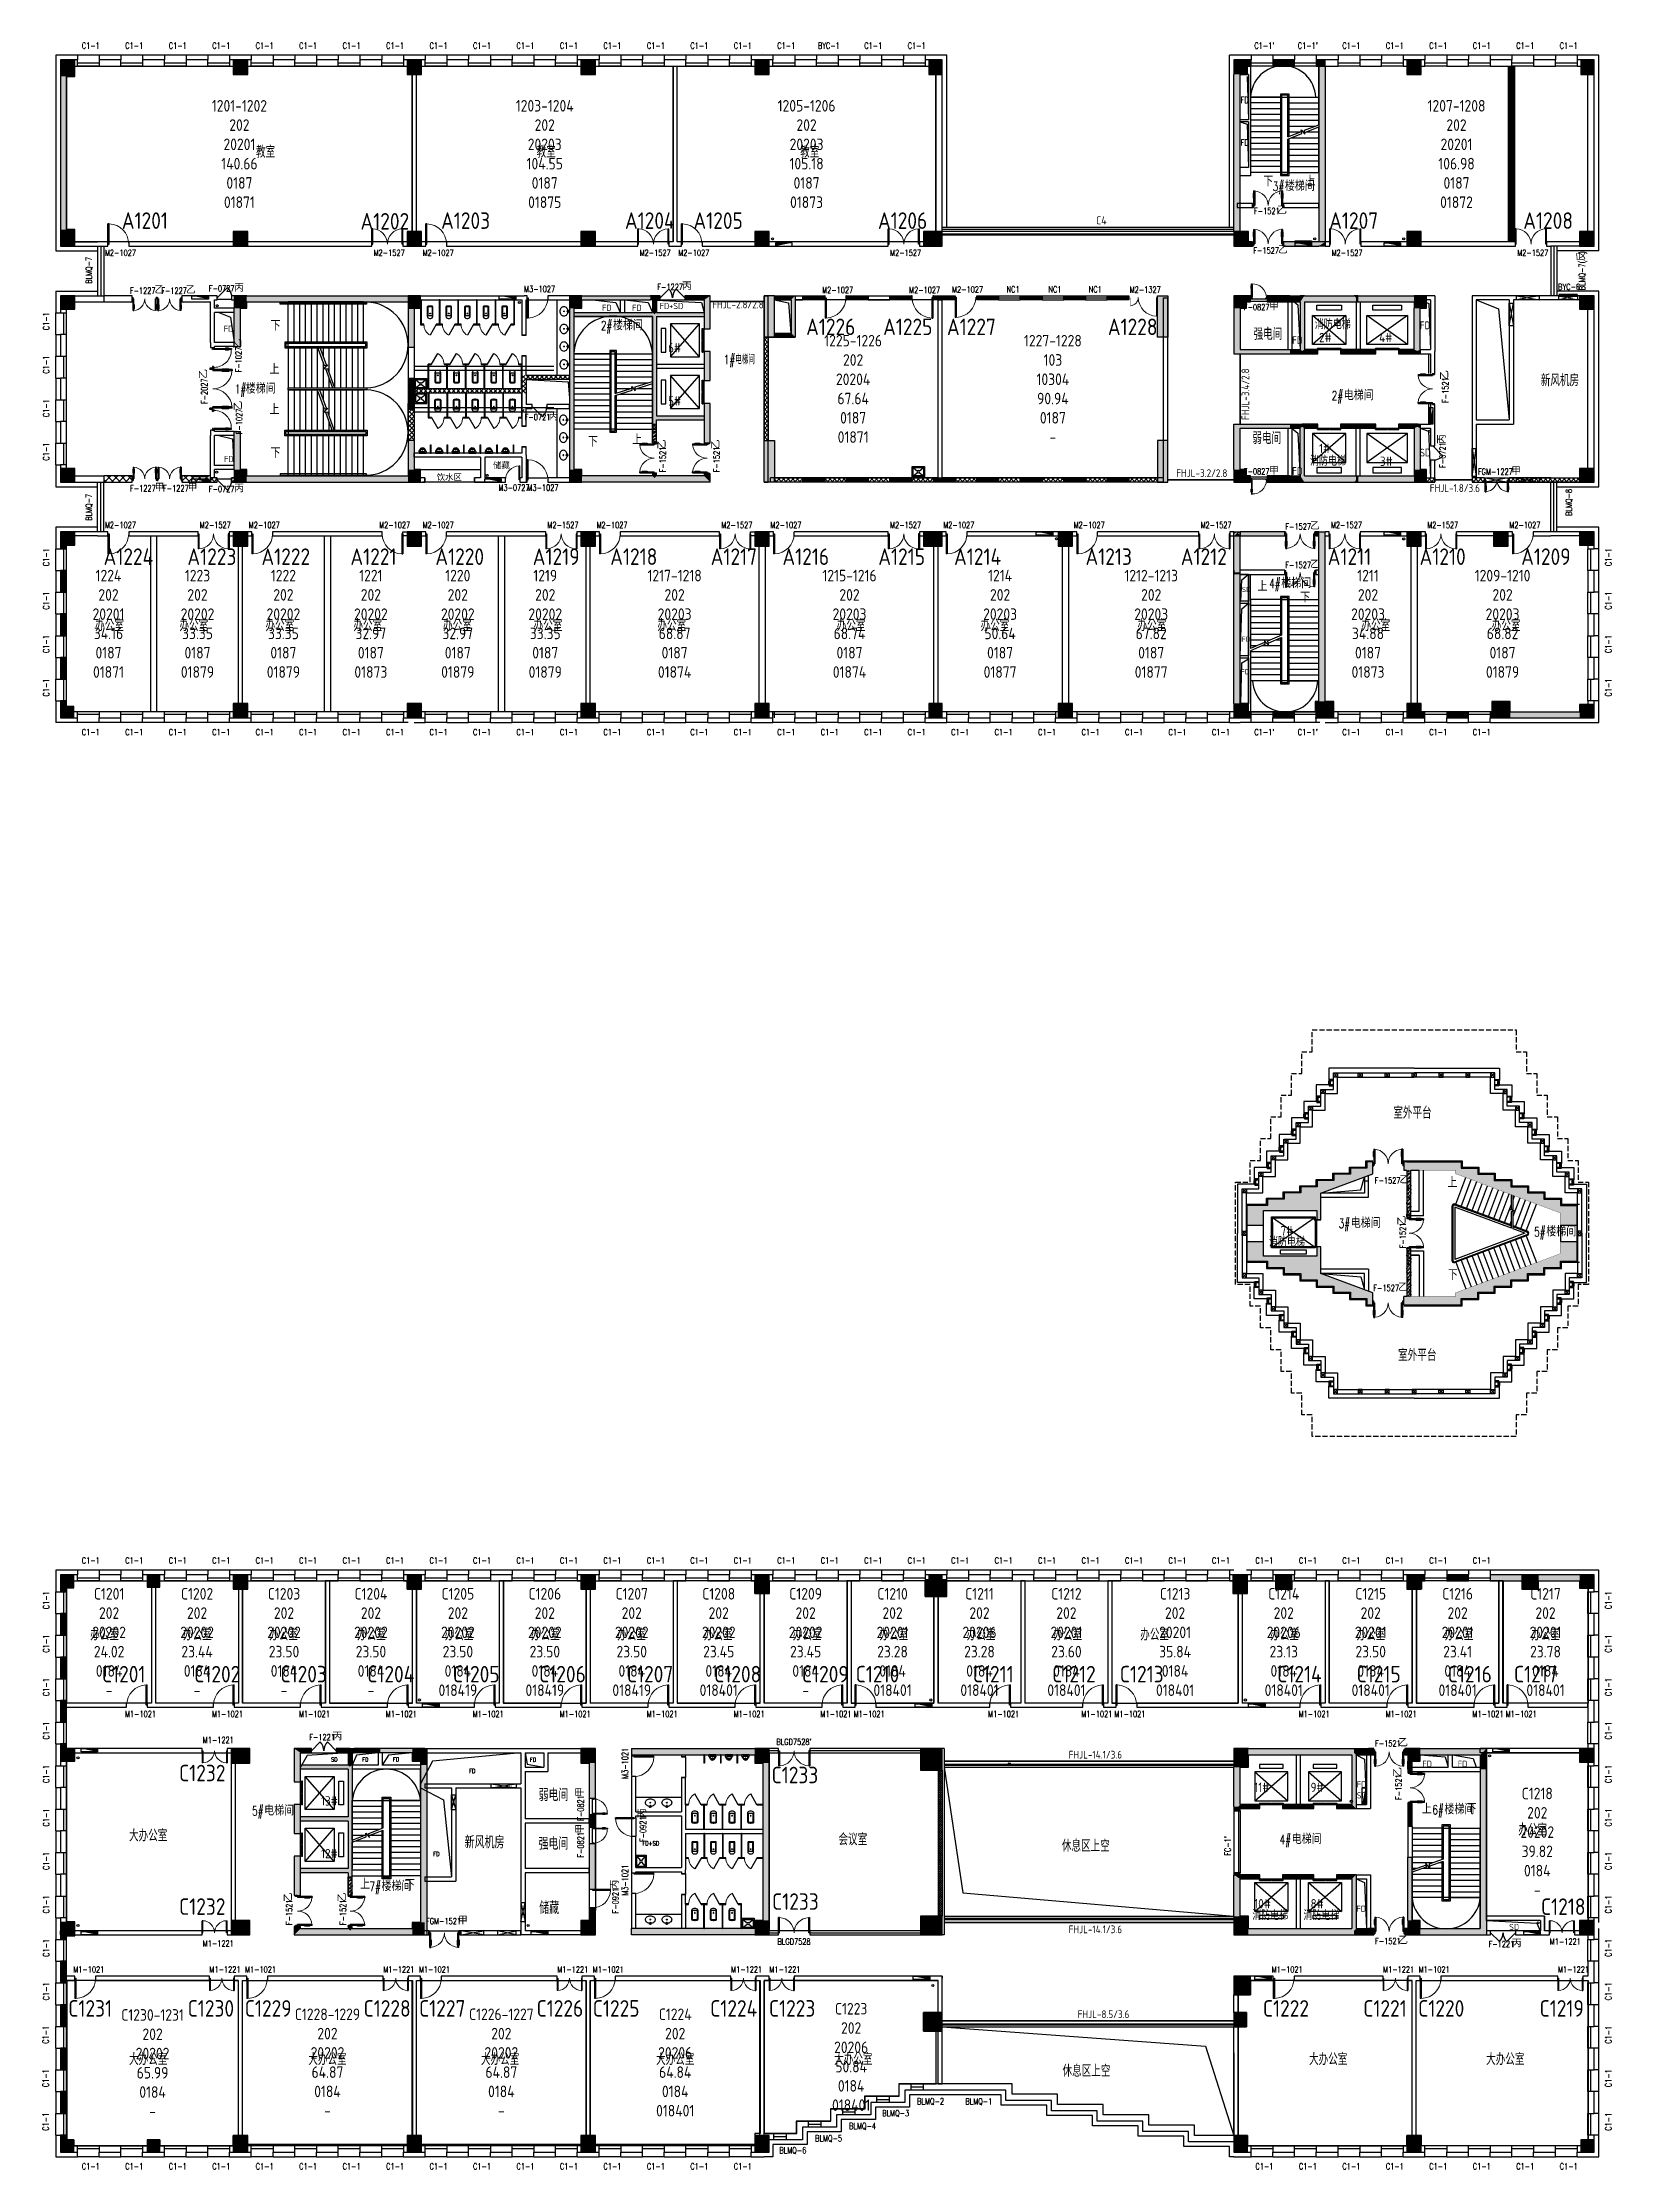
# Model space of a CAD drawing. Extents: x 1762714 to 1838512, y 310267 to 413040.
import ezdxf
from ezdxf.enums import TextEntityAlignment as Align

# ---------------------------------------------------------------- set-up
doc = ezdxf.new("R2010")
doc.units = 0
doc.header["$LTSCALE"] = 1000
doc.header["$MEASUREMENT"] = 0
doc.linetypes.add('DASH', pattern=[0.35, 0.25, -0.1])
for name, color, linetype in [('body', 30, 'Continuous'), ('name', 1, 'Continuous'), ('RM', 4, 'Continuous'), ('RM$', 5, 'Continuous'), ('RM$TXT', 5, 'Continuous'), ('消防', 222, 'Continuous')]:
    doc.layers.add(name, color=color, linetype=linetype)
doc.styles.add('-宋体', font='GBENOR.shx', dxfattribs={"bigfont": 'GBCBIG.shx'})
doc.styles.add('_HZTXT', font='txt.shx', dxfattribs={"width": 0.8, "bigfont": 'hztxt.shx'})
doc.styles.add('_TCH_DIM', font='SIMPLEX', dxfattribs={"bigfont": 'GBCBIG'})
doc.styles.add('_TCH_WINDOW', font='txt.shx', dxfattribs={"height": 3.5, "bigfont": 'hztxt.shx'})
doc.styles.get("Standard").update_dxf_attribs({"font": 'gbenor.shx', "bigfont": 'gbcbig.shx'})
pattern_1 = [(45, (0, 252673.25), (-88.388348, 88.388348), []), (50, (0, 252673.25), (358.63009, -31.376067), [37.5, -412.5]), (355, (0, 252673.25), (-69.37567, 376.09607), [30, -330]), (100.4514, (29.9, 252670.64), (289.25469, 344.71977), [31.870095, -350.571056]), (46.1842, (0, 252773.25), (533.62052, -82.75951), [56.25, -618.75]), (96.6356, (44.47, 252766.36), (467.33135, 487.05894), [47.80514, -525.8565]), (351.1842, (0, 252773.25), (467.33097, 487.0593), [45, -495]), (21, (50, 252748.25), (298.453526, -201.309445), [37.5, -412.5]), (326, (50, 252748.25), (121.657666, 362.57502), [30, -330]), (71.4514, (74.87, 252731.48), (420.111314, 161.26525), [31.870095, -350.571056]), (37.5, (0, 252673.25), (6.079928, 166.446927), [0, -326, 0, -335, 0, -331.25]), (7.5, (0, 252673.25), (131.534769, 197.205856), [0, -191, 0, -318.5, 0, -126.25]), (327.5, (-111.5, 252673.25), (266.911218, -11.277436), [0, -125, 0, -390, 0, -517.5]), (317.5, (-161.5, 252673.25), (291.593085, 50.05249), [0, -162.5, 0, -259, 0, -367.5])]

msp = doc.modelspace()

# ---------------------------------------------------------------- texts
at = {"layer": 'body', "style": '_TCH_WINDOW', "width": 0.705882}
for s, p in [('FD', (1820596, 410111)), ('FD', (1820603, 408059)), ('F-1521', (1821243, 404751)), ('F-1527', (1821208, 402841)), ('F-1227', (1792415, 401083)), ('F-0827', (1820750, 400103)), ('F-0727', (1770748, 391314)), ('F-0827', (1820750, 392166)), ('FGM-1227', (1832058, 392153)), ('F-1527', (1822758, 387643)), ('F-1527', (1827079, 357906)), ('F-1527', (1827009, 352711)), ('F-1221', (1775600, 331007)), ('F-1521', (1827093, 330703)), ('F-1521', (1827093, 321153)), ('F-1221', (1832575, 321008)), ('BLMQ-2', (1804968, 313413)), ('BLMQ-1', (1807297, 313406)), ('BLMQ-4', (1801683, 312215)), ('BLMQ-3', (1803283, 312837)), ('BLMQ-5', (1800041, 311620)), ('BLMQ-6', (1798314, 311040))]:
    msp.add_text(s, height=297.5, dxfattribs=at).set_placement(p)
at = {"layer": 'body'}
for s, height, style, p in [('下', 506, '_TCH_DIM', (1821692, 406088)), ('上', 506, '_TCH_DIM', (1823728, 406112)), ('乙', 350, '_TCH_WINDOW', (1822363, 404751)), ('C4', 400, '-宋体', (1813619, 404248)), ('乙', 350, '_TCH_WINDOW', (1822398, 402841)), ('丙', 350, '_TCH_WINDOW', (1793605, 401083)), ('甲', 350, '_TCH_WINDOW', (1821975, 400103)), ('下', 506, '_TCH_DIM', (1773732, 399113, 1500)), ('上', 506, '_TCH_DIM', (1773683, 397013)), ('上', 506, '_TCH_DIM', (1773683, 395069)), ('下', 506, '_TCH_DIM', (1789066, 393506)), ('上', 506, '_TCH_DIM', (1791207, 393614)), ('下', 506, '_TCH_DIM', (1773732, 392969)), ('丙', 350, '_TCH_WINDOW', (1771973, 391314)), ('甲', 350, '_TCH_WINDOW', (1821975, 392166)), ('甲', 350, '_TCH_WINDOW', (1833668, 392153)), ('乙', 350, '_TCH_WINDOW', (1823948, 387643)), ('上', 506, '_TCH_DIM', (1821411, 386522)), ('下', 506, '_TCH_DIM', (1823474, 385993)), ('乙', 350, '_TCH_WINDOW', (1828269, 357906)), ('上', 506, '_TCH_DIM', (1830586, 357714)), ('下', 506, '_TCH_DIM', (1830614, 353253)), ('乙', 350, '_TCH_WINDOW', (1828199, 352711)), ('丙', 350, '_TCH_WINDOW', (1776720, 331007)), ('乙', 350, '_TCH_WINDOW', (1828213, 330703)), ('上', 506, '_TCH_DIM', (1829352, 327442)), ('下', 506, '_TCH_DIM', (1831520, 327465)), ('上', 506, '_TCH_DIM', (1778055, 323812)), ('下', 506, '_TCH_DIM', (1780223, 323788)), ('乙', 350, '_TCH_WINDOW', (1828213, 321153)), ('丙', 350, '_TCH_WINDOW', (1833695, 321008))]:
    msp.add_text(s, height=height, dxfattribs=dict(at, style=style)).set_placement(p)
at = {"layer": 'body', "style": '_TCH_WINDOW', "width": 0.705882}
for s, height, rotation, p in [(')', 298, 90, (1837241, 402817)), ('BLMQ-7', 297.5, 90, (1765098, 401382)), ('BLMQ-7(', 297.5, 90, (1837241, 401067)), ('F-1227', 297.5, 360, (1766933, 400903)), ('F-1227', 297.5, 360, (1768450, 400903)), ('F-0727', 297.5, 360, (1770748, 401009)), ('F-1027', 297.5, 90, (1772332, 397099)), ('F-2027', 297.5, 90, (1770676, 395568)), ('F-1521', 297.5, 90, (1830638, 395621)), ('F-1027', 297.5, 90, (1772359, 394108)), ('F-0721', 297.5, 360, (1786008, 394792)), ('F-1521', 297.5, 90, (1792826, 392271)), ('F-1521', 297.5, 90, (1795426, 392271)), ('F-0721', 297.5, 90, (1830500, 392485)), ('F-1227', 297.5, 0, (1766943, 391353)), ('F-1227', 297.5, 0, (1768536, 391353)), ('BLMQ-7', 297.5, 90, (1765098, 389929)), ('BLMQ-8', 297.5, 90, (1836602, 390166)), ('F-1527', 297.5, 360, (1822758, 389503)), ('F-1521', 297.5, 90, (1828579, 354778)), ('F-1521', 297.5, 90, (1828376, 328121)), ('F-0821', 297.5, 90, (1788863, 327113)), ('F-0921', 297.5, 90, (1791876, 326085)), ('F-0821', 297.5, 90, (1788863, 325335)), ("FC-1'", 297.5, 90, (1820117, 325424)), ('F-1521', 297.5, 90, (1774776, 322071)), ('F-1521', 297.5, 90, (1777376, 322071)), ('F-0921', 297.5, 90, (1790545, 322635)), ('FGM-1521', 297.5, 360, (1781243, 322116))]:
    msp.add_text(s, height=height, rotation=rotation, dxfattribs=at).set_placement(p)
at = {"layer": 'body', "style": '_TCH_WINDOW'}
for s, rotation, p in [('反', 90, (1837241, 402467)), ('乙', 360, (1768123, 400903)), ('乙', 360, (1769640, 400903)), ('丙', 360, (1771973, 401009)), ('乙', 90, (1772332, 398254)), ('乙', 90, (1770676, 396793)), ('乙', 90, (1830638, 396741)), ('乙', 90, (1772359, 395263)), ('丙', 360, (1787163, 394792)), ('乙', 90, (1792826, 393391)), ('乙', 90, (1795426, 393391)), ('丙', 90, (1830500, 393640)), ('甲', 0, (1768133, 391353)), ('甲', 0, (1769726, 391353)), ('乙', 360, (1823948, 389503)), ('乙', 90, (1828579, 355898)), ('乙', 90, (1828376, 329241)), ('甲', 90, (1788863, 328268)), ('丙', 90, (1791876, 327240)), ('甲', 90, (1788863, 326490)), ('丙', 90, (1790545, 323790)), ('乙', 90, (1774776, 323191)), ('乙', 90, (1777376, 323191)), ('甲', 360, (1782783, 322116))]:
    msp.add_text(s, height=350, rotation=rotation, dxfattribs=at).set_placement(p)
at = {"layer": 'name'}
for s, height, style, p in [('教室', 578.7, '-宋体', (1773025, 407470)), ('教室', 578.7, '-宋体', (1786584, 407470)), ('教室', 578.7, '-宋体', (1799317, 407470)), ('楼梯间', 506.4, '_TCH_DIM', (1822734, 405868)), ('A1201', 800, '-宋体', (1766545, 404035)), ('A1202', 800, '-宋体', (1778076, 404002)), ('A1203', 800, '-宋体', (1781969, 404035)), ('A1204', 800, '-宋体', (1790853, 404035)), ('A1205', 800, '-宋体', (1794162, 404035)), ('A1206', 800, '-宋体', (1803076, 404035)), ('A1207', 800, '-宋体', (1824876, 404035)), ('A1208', 800, '-宋体', (1834252, 404035)), ('楼梯间', 506.4, '_TCH_DIM', (1790274, 399137)), ('A1226', 800, '-宋体', (1799605, 398902)), ('A1225', 800, '-宋体', (1803325, 398902)), ('A1227', 800, '-宋体', (1806408, 398902)), ('A1228', 800, '-宋体', (1814182, 398902)), ('强电间', 578.7, '-宋体', (1821219, 398668)), ('FD', 375, '-宋体', (1823083, 398467)), ('FD', 375, '-宋体', (1829251, 399187)), ('新风机房', 578.7, '-宋体', (1835095, 396432)), ('楼梯间', 506.4, '_TCH_DIM', (1772532, 396076)), ('电梯间', 506.4, '_TCH_DIM', (1825580, 395753)), ('弱电间', 578.7, '-宋体', (1821164, 393637)), ('储藏', 300, '_TCH_WINDOW', (1784480, 392433)), ('SD', 375, '-宋体', (1829251, 393038)), ('饮水区', 300, '_TCH_WINDOW', (1781759, 391864)), ('FD', 375, '-宋体', (1823083, 392146)), ('楼梯间', 506.4, '_TCH_DIM', (1822560, 386675)), ('办公室', 578.7, '-宋体', (1765256, 384593)), ('办公室', 578.7, '-宋体', (1769329, 384593)), ('办公室', 578.7, '-宋体', (1773488, 384593)), ('办公室', 578.7, '-宋体', (1777733, 384593)), ('办公室', 578.7, '-宋体', (1782065, 384593)), ('办公室', 578.7, '-宋体', (1786441, 384593)), ('办公室', 578.7, '-宋体', (1792419, 384593)), ('办公室', 578.7, '-宋体', (1801083, 384593)), ('办公室', 578.7, '-宋体', (1808034, 384593)), ('办公室', 578.7, '-宋体', (1815615, 384593)), ('办公室', 578.7, '-宋体', (1826434, 384593)), ('办公室', 578.7, '-宋体', (1832727, 384593)), ('室外平台', 578.7, '-宋体', (1827972, 361040)), ('电梯间', 506.4, '_TCH_DIM', (1825916, 355757)), ('楼梯间', 506.4, '_TCH_DIM', (1835363, 355350)), ('室外平台', 578.7, '-宋体', (1828207, 349328)), ('办公室', 578.7, '-宋体', (1765013, 335825)), ('办公室', 578.7, '-宋体', (1769499, 335825)), ('办公室', 578.7, '-宋体', (1773662, 335825)), ('办公室', 578.7, '-宋体', (1777907, 335825)), ('办公室', 578.7, '-宋体', (1782145, 335825)), ('办公室', 578.7, '-宋体', (1786313, 335825)), ('办公室', 578.7, '-宋体', (1790477, 335825)), ('办公室', 578.7, '-宋体', (1794663, 335825)), ('办公室', 578.7, '-宋体', (1798963, 335825)), ('办公室', 578.7, '-宋体', (1803148, 335825)), ('办公室', 578.7, '-宋体', (1807363, 335825)), ('办公室', 578.7, '-宋体', (1811548, 335825)), ('办公室', 578.7, '-宋体', (1815748, 335825)), ('办公室', 578.7, '-宋体', (1822027, 335825)), ('办公室', 578.7, '-宋体', (1826199, 335825)), ('办公室', 578.7, '-宋体', (1830456, 335825)), ('办公室', 578.7, '-宋体', (1834634, 335825)), ('电梯间', 506.4, '_TCH_DIM', (1773423, 327370)), ('楼梯间', 506.4, '_TCH_DIM', (1830442, 327426)), ('办公室', 578.7, '-宋体', (1834014, 326396)), ('大办公室', 578.7, '-宋体', (1766893, 326117)), ('会议室', 578.7, '-宋体', (1801167, 325932)), ('休息区上空', 578.7, '-宋体', (1811961, 325618)), ('电梯间', 506.4, '_TCH_DIM', (1823067, 325989)), ('楼梯间', 506.4, '_TCH_DIM', (1779091, 323718)), ('大办公室', 578.7, '-宋体', (1766893, 315309)), ('大办公室', 578.7, '-宋体', (1775556, 315309)), ('大办公室', 578.7, '-宋体', (1783894, 315309)), ('大办公室', 578.7, '-宋体', (1792356, 315309)), ('大办公室', 578.7, '-宋体', (1800959, 315309)), ('大办公室', 578.7, '-宋体', (1823902, 315309)), ('大办公室', 578.7, '-宋体', (1832458, 315309)), ('休息区上空', 578.7, '-宋体', (1811991, 314744))]:
    msp.add_text(s, height=height, dxfattribs=dict(at, style=style)).set_placement(p)
for s, height, style, width, p in [('3#', 446.2, '_TCH_DIM', 0.705882, (1822149, 405868)), ('2#', 446.2, '_TCH_DIM', 0.705882, (1789689, 399137)), ('1#电梯间', 446.2, '_TCH_DIM', 0.705882, (1795627, 397498)), ('1#', 446.2, '_TCH_DIM', 0.705882, (1772007, 396076)), ('2#', 446.2, '_TCH_DIM', 0.705882, (1824995, 395753)), ('4#', 446.2, '_TCH_DIM', 0.705882, (1821975, 386675)), ('3#', 446.2, '_TCH_DIM', 0.705882, (1825331, 355757)), ('5#', 446.2, '_TCH_DIM', 0.705882, (1834778, 355350)), ('SD', 200, '_HZTXT', 0.8, (1776652, 329976)), ('FD', 200, '_HZTXT', 0.8, (1778158, 329975)), ('FD', 200, '_HZTXT', 0.8, (1779645, 329981)), ('FD', 200, '_HZTXT', 0.8, (1786263, 329964)), ('FD', 200, '_HZTXT', 0.8, (1783325, 329424)), ('5#', 446.2, '_TCH_DIM', 0.705882, (1772838, 327370)), ('弱电间', 600, '_HZTXT', 0.8, (1786677, 328066)), ('6#', 446.2, '_TCH_DIM', 0.705882, (1829857, 327426)), ('新风机房', 600, '_HZTXT', 0.8, (1783108, 325781)), ('强电间', 600, '_HZTXT', 0.8, (1786677, 325715)), ('FD+SD', 200, '_HZTXT', 0.8, (1791696, 325923)), ('4#', 446.2, '_TCH_DIM', 0.705882, (1822482, 325989)), ('FD', 200, '_HZTXT', 0.8, (1781595, 325412)), ('7#', 446.2, '_TCH_DIM', 0.705882, (1778506, 323718)), ('储藏', 600, '_HZTXT', 0.8, (1786711, 322609))]:
    msp.add_text(s, height=height, dxfattribs=dict(at, style=style, width=width)).set_placement(p)
for s, height, p in [('FD', 300, (1789748, 400073)), ('FD', 300, (1791200, 400073)), ('FD+SD', 300, (1792527, 400159)), ('FD', 300, (1771469, 399062)), ('消防电梯', 434, (1824178, 399193)), ('FD', 300, (1771481, 392766)), ('FD', 300, (1829379, 329718)), ('FD', 300, (1831091, 329718)), ('FD', 300, (1826208, 328723)), ('SD', 300, (1826208, 328193)), ('消防电梯', 434, (1821159, 322322)), ('FD', 300, (1826193, 322715)), ('SD', 300, (1833569, 321834))]:
    msp.add_text(s, height=height, dxfattribs=at).set_placement(p)
at = {"layer": 'name', "style": '-宋体'}
for s, p in [('A1224', (1765664, 388597)), ('A1223', (1769713, 388597)), ('A1222', (1773290, 388597)), ('A1221', (1777589, 388597)), ('A1220', (1781693, 388597)), ('A1219', (1786398, 388597)), ('A1218', (1790141, 388597)), ('A1217', (1794994, 388597)), ('A1216', (1798461, 388597)), ('A1215', (1803092, 388597)), ('A1214', (1806752, 388597)), ('A1213', (1813103, 388597)), ('A1212', (1817706, 388597)), ('A1211', (1824805, 388597)), ('A1210', (1829242, 388597)), ('A1209', (1834151, 388597)), ('C1201', (1765584, 334601)), ('C1202', (1770040, 334601)), ('C1203', (1774208, 334601)), ('C1204', (1778399, 334601)), ('C1205', (1782537, 334601)), ('C1206', (1786704, 334601)), ('C1207', (1790944, 334601)), ('C1208', (1795160, 334601)), ('C1209', (1799399, 334601)), ('C1210', (1802001, 334601)), ('C1211', (1807656, 334601)), ('C1212', (1811492, 334601)), ('C1213', (1814760, 334601)), ('C1214', (1822362, 334601)), ('C1215', (1826198, 334601)), ('C1216', (1830603, 334601)), ('C1217', (1833800, 334601)), ('C1232', (1769310, 329821)), ('C1233', (1797935, 329727)), ('C1232', (1769310, 323370)), ('C1233', (1797959, 323613)), ('C1218', (1835107, 323365)), ('C1231', (1763956, 318449)), ('C1230', (1769725, 318449)), ('C1229', (1772486, 318449)), ('C1228', (1778224, 318449)), ('C1227', (1780905, 318449)), ('C1226', (1786582, 318449)), ('C1225', (1789298, 318449)), ('C1224', (1794969, 318449)), ('C1223', (1797807, 318449)), ('C1222', (1821672, 318449)), ('C1221', (1826520, 318449)), ('C1220', (1829174, 318449)), ('C1219', (1835040, 318449))]:
    msp.add_text(s, height=800, dxfattribs=at).set_placement(p, align=Align.TOP_LEFT)
at = {"layer": 'RM$TXT', "char_height": 558.8, "attachment_point": 8}
for s, insert in [('1201-1202^M^J202^M^J20201^M^J140.66^M^J0187^M^J01871^M^J', (1772226, 405046)), ('1203-1204^M^J202^M^J20203^M^J104.55^M^J0187^M^J01875^M^J', (1786976, 405046)), ('1205-1206^M^J202^M^J20203^M^J105.18^M^J0187^M^J01873^M^J', (1799626, 405046)), ('1207-1208^M^J202^M^J20201^M^J106.98^M^J0187^M^J01872^M^J', (1831026, 405046)), ('1225-1226^M^J202^M^J20204^M^J67.64^M^J0187^M^J01871^M^J', (1801876, 393696)), ('1227-1228^M^J103^M^J10304^M^J90.94^M^J0187^M^J-^M^J', (1811526, 393696)), ('1224^M^J202^M^J20201^M^J34.16^M^J0187^M^J01871^M^J', (1765901, 382346)), ('1223^M^J202^M^J20202^M^J33.35^M^J0187^M^J01879^M^J', (1770201, 382346)), ('1222^M^J202^M^J20202^M^J33.35^M^J0187^M^J01879^M^J', (1774351, 382346)), ('1221^M^J202^M^J20202^M^J32.97^M^J0187^M^J01873^M^J', (1778576, 382346)), ('1220^M^J202^M^J20202^M^J32.97^M^J0187^M^J01879^M^J', (1782776, 382346)), ('1219^M^J202^M^J20202^M^J33.35^M^J0187^M^J01879^M^J', (1787001, 382346)), ('1217-1218^M^J202^M^J20203^M^J68.87^M^J0187^M^J01874^M^J', (1793251, 382346)), ('1215-1216^M^J202^M^J20203^M^J68.74^M^J0187^M^J01874^M^J', (1801701, 382346)), ('1214^M^J202^M^J20203^M^J50.64^M^J0187^M^J01877^M^J', (1808976, 382346)), ('1212-1213^M^J202^M^J20203^M^J67.82^M^J0187^M^J01877^M^J', (1816276, 382346)), ('1211^M^J202^M^J20203^M^J34.88^M^J0187^M^J01873^M^J', (1826751, 382346)), ('1209-1210^M^J202^M^J20203^M^J68.82^M^J0187^M^J01879^M^J', (1833251, 382346)), ('C1201^M^J202^M^J20202^M^J24.02^M^J0184^M^J-^M^J', (1765930, 333146)), ('C1202^M^J202^M^J20202^M^J23.44^M^J0184^M^J-^M^J', (1770180, 333146)), ('C1203^M^J202^M^J20202^M^J23.50^M^J0184^M^J-^M^J', (1774380, 333146)), ('C1204^M^J202^M^J20202^M^J23.50^M^J0184^M^J-^M^J', (1778580, 333146)), ('C1205^M^J202^M^J20202^M^J23.50^M^J0184^M^J018419^M^J', (1782780, 333146)), ('C1206^M^J202^M^J20202^M^J23.50^M^J0184^M^J018419^M^J', (1786981, 333146)), ('C1207^M^J202^M^J20202^M^J23.50^M^J0184^M^J018419^M^J', (1791180, 333146)), ('C1208^M^J202^M^J20202^M^J23.45^M^J0184^M^J018401^M^J', (1795381, 333146)), ('C1209^M^J202^M^J20202^M^J23.45^M^J0184^M^J-^M^J', (1799580, 333146)), ('C1210^M^J202^M^J20201^M^J23.28^M^J0184^M^J018401^M^J', (1803780, 333146)), ('C1211^M^J202^M^J20206^M^J23.28^M^J0184^M^J018401^M^J', (1807980, 333146)), ('C1212^M^J202^M^J20201^M^J23.60^M^J0184^M^J018401^M^J', (1812180, 333146)), ('C1213^M^J202^M^J20201^M^J35.84^M^J0184^M^J018401^M^J', (1817430, 333146)), ('C1214^M^J202^M^J20206^M^J23.13^M^J0184^M^J018401^M^J', (1822680, 333146)), ('C1215^M^J202^M^J20201^M^J23.50^M^J0184^M^J018401^M^J', (1826880, 333146)), ('C1216^M^J202^M^J20201^M^J23.41^M^J0184^M^J018401^M^J', (1831080, 333146)), ('C1217^M^J202^M^J20201^M^J23.78^M^J0184^M^J018401^M^J', (1835326, 333146)), ('C1218^M^J202^M^J20202^M^J39.82^M^J0184^M^J-^M^J', (1834928, 323496)), ('C1230-1231^M^J202^M^J20202^M^J65.99^M^J0184^M^J-^M^J', (1768030, 312796)), ('C1228-1229^M^J202^M^J20202^M^J64.87^M^J0184^M^J-^M^J', (1776480, 312827)), ('C1226-1227^M^J202^M^J20202^M^J64.87^M^J0184^M^J-^M^J', (1784880, 312827)), ('C1224^M^J202^M^J20206^M^J64.84^M^J0184^M^J018401^M^J', (1793280, 312827)), ('C1223^M^J202^M^J20206^M^J50.84^M^J0184^M^J018401^M^J', (1801780, 313096))]:
    msp.add_mtext(s, dxfattribs=dict(at, insert=insert))
at = {"layer": '消防', "style": '-宋体'}
for s, p in [('FHJL-2.8/2.8', (1795071, 400194)), ('FHJL-3.2/2.8', (1817488, 392046)), ('FHJL-1.8/3.6', (1829735, 391323)), ('FHJL-14.1/3.6', (1812288, 330121)), ('FHJL-14.1/3.6', (1812288, 321682)), ('FHJL-8.5/3.6', (1812724, 317578))]:
    msp.add_text(s, height=375, dxfattribs=at).set_placement(p)
msp.add_text('FHJL-3.4/2.8', height=375, rotation=90, dxfattribs=at).set_placement((1821012, 394804))

# ---------------------------------------------------------------- blocks, each defined once
blk = doc.blocks.new('cde')
at = {"layer": '消防'}
blk.add_hatch(color=256, dxfattribs=at).paths.add_polyline_path([(-873427, -271674), (-874227, -271674), (-873427, -271834)])
blk.add_lwpolyline([(-874227, -271674), (-873427, -271674), (-873427, -271834), (-874227, -271834)], close=True, dxfattribs=at)
blk = doc.blocks.new('dsssw')
at = {"layer": 'body'}
for p, q in [((1064289, 722723), (1064489, 722723)), ((1064289, 721623), (1064289, 722723)), ((1064289, 722723), (1064489, 721623)), ((1064289, 721623), (1064489, 722723)), ((1064489, 722723), (1064489, 721623)), ((1064639, 723073, 1000), (1065739, 723073, 1000)), ((1064639, 722874, 1000), (1064639, 723073, 1000)), ((1064639, 723073, 1000), (1065739, 722874, 1000)), ((1065739, 723073), (1064639, 722874, 1000)), ((1065739, 722874, 1000), (1064639, 722874, 1000)), ((1065739, 723073, 1000), (1065739, 722874, 1000)), ((1066689, 723073, 10000), (1067589, 723073, 10000)), ((1066689, 722874, 10000), (1066689, 723073, 10000)), ((1066689, 723073, 10000), (1067589, 722874, 10000)), ((1067589, 723073), (1066689, 722874, 10000)), ((1067589, 722874, 10000), (1066689, 722874, 10000)), ((1067589, 723073, 10000), (1067589, 722874, 10000)), ((1064489, 721623), (1064289, 721623)), ((1062489, 715698, 20000), (1062687, 715698, 20000)), ((1062489, 714348, 20000), (1062489, 715698, 20000)), ((1062489, 715698, 20000), (1062687, 714348, 20000)), ((1062489, 714348), (1062687, 715698, 20000)), ((1062687, 715698, 20000), (1062687, 714348, 20000)), ((1062687, 714348, 20000), (1062489, 714348, 20000)), ((1063134, 714273), (1064234, 714273)), ((1063134, 714071), (1063134, 714273)), ((1064234, 714273), (1063134, 714073)), ((1063134, 714273), (1064234, 714071)), ((1064234, 714273), (1064234, 714071)), ((1064639, 714273), (1065739, 714273)), ((1064639, 714073), (1064639, 714273)), ((1065739, 714273), (1064639, 714073)), ((1064639, 714273), (1065739, 714073)), ((1065739, 714273), (1065739, 714073)), ((1064234, 714071), (1063134, 714071)), ((1065739, 714073), (1064639, 714073))]:
    blk.add_line(p, q, dxfattribs=at)
blk = doc.blocks.new('fw1')
at = {"layer": 'body'}
for p, q in [((2130523, 440580), (2130576, 441599)), ((2130576, 441599), (2130896, 441870)), ((2130896, 440580), (2130496, 440580)), ((2130497, 437930), (2130576, 440209)), ((2130576, 440209), (2130896, 440480)), ((2130523, 435630), (2130576, 437595)), ((2130576, 437595), (2130896, 437790)), ((2130897, 435630), (2130497, 435630)), ((2130897, 435630), (2130497, 435630))]:
    blk.add_line(p, q, dxfattribs=at)
for points in [[(2130496, 441870), (2130896, 441870), (2130896, 440580), (2130496, 440580)], [(2130496, 440480), (2130896, 440480), (2130896, 437930), (2130497, 437930)], [(2130497, 437830), (2130896, 437830), (2130896, 435630), (2130497, 435630)]]:
    blk.add_lwpolyline(points, close=True, dxfattribs=at)
at = {"layer": 'name', "style": '-宋体'}
for s, p in [('SD', (2130570, 441014)), ('FD', (2130570, 438610)), ('FD', (2130531, 437042))]:
    blk.add_text(s, height=250, dxfattribs=at).set_placement(p)
blk = doc.blocks.new('dxwq')
at = {"layer": 'name'}
for s, height, p in [('6#', 450, (-1141361, -312819)), ('2#', 450, (-1109914, -312322)), ('4#', 450, (-1107011, -312322)), ('5#', 450, (-1141361, -315384)), ('1#', 450, (-1109914, -317678)), ('消防电梯', 434, (-1110352, -318289)), ('3#', 450, (-1106969, -318302)), ('消防电梯', 434, (-1112332, -356027)), ('7#', 450, (-1111771, -355483)), ('11#', 450, (-1113045, -382377)), ('9#', 450, (-1110324, -382377)), ('13#', 450, (-1158128, -383031)), ('12#', 450, (-1158128, -385577)), ('10#', 450, (-1113045, -388000)), ('消防电梯', 434, (-1110671, -388562)), ('8#', 450, (-1110324, -388000))]:
    blk.add_text(s, height=height, dxfattribs=at).set_placement(p)
blk = doc.blocks.new('frr')
at = {"layer": 'body', "style": '_TCH_WINDOW', "width": 0.705882}
blk.add_text('NC1', height=297.5, dxfattribs=at).set_placement((1044505, 455490))
blk = doc.blocks.new('$WINLIB2D$00000004')
for p, q in [((-0.5, 0.5), (0.5, 0.5)), ((-0.5, 0.241), (0.5, 0.241)), ((-0.5, -0.5), (0.5, -0.5))]:
    blk.add_line(p, q)
blk = doc.blocks.new('$DorLib2D$00000001')
for p, q in [((0.45, 0.975), (0.5, 0.975)), ((0.45, 0), (0.45, 0.975)), ((0.5, 0), (0.45, 0)), ((0.5, 0), (0.5, 0.975))]:
    blk.add_line(p, q)
at = {"lineweight": 13}
blk.add_arc((0.475, 0), 0.975, 91.46928, 180, dxfattribs=at)
blk = doc.blocks.new('$DorLib2D$00000002')
for p, q in [((-0.5, 0), (-0.5, 0.4875)), ((-0.475, 0.4875), (-0.5, 0.4875)), ((-0.475, 0), (-0.475, 0.4875)), ((0.475, 0), (0.475, 0.4875)), ((0.475, 0.4875), (0.5, 0.4875)), ((0.5, 0), (0.5, 0.4875)), ((-0.5, 0), (-0.475, 0)), ((0.5, 0), (0.475, 0))]:
    blk.add_line(p, q)
at = {"lineweight": 13}
for centre, start, end in [((-0.4875, 0), 0, 88.530716), ((0.4875, 0), 91.469284, 180)]:
    blk.add_arc(centre, 0.4875, start, end, dxfattribs=at)
blk = doc.blocks.new('$DorLib2D$00000011')
for p, q in [((-0.5, 0.004), (-0.433, 0.004)), ((-0.5, 0.004), (-0.5, -0.062)), ((-0.483, 0.396), (-0.467, 0.396)), ((-0.483, 0.235), (-0.467, 0.235)), ((-0.467, 0.471), (-0.467, -0.062)), ((-0.467, 0.471), (-0.433, 0.471)), ((-0.433, 0.471), (-0.433, 0.004)), ((-0.417, 0.396), (-0.433, 0.396)), ((-0.417, 0.235), (-0.433, 0.235)), ((0.417, 0.396), (0.433, 0.396)), ((0.417, 0.235), (0.433, 0.235)), ((0.433, 0.471), (0.433, 0.004)), ((0.467, 0.471), (0.433, 0.471)), ((0.5, 0.004), (0.433, 0.004)), ((0.467, 0.471), (0.467, -0.062)), ((0.483, 0.396), (0.467, 0.396)), ((0.483, 0.235), (0.467, 0.235)), ((0.5, 0.004), (0.5, -0.062)), ((-0.5, -0.062), (-0.467, -0.062)), ((0.5, -0.062), (0.467, -0.062))]:
    blk.add_line(p, q)
at = {"lineweight": 13}
for p, q in [((-0.483, 0.396), (-0.483, 0.235)), ((-0.417, 0.396), (-0.417, 0.235)), ((0.417, 0.396), (0.417, 0.235)), ((0.483, 0.396), (0.483, 0.235))]:
    blk.add_line(p, q, dxfattribs=at)
for centre, start, end in [((-0.467, 0.004), 0, 85.904), ((0.467, 0.004), 94.096, 180)]:
    blk.add_arc(centre, 0.467, start, end, dxfattribs=at)
blk = doc.blocks.new('$DorLib2D$00000009')
for p, q in [((-0.49, 0.08), (-0.45, 0.08)), ((-0.49, 0), (-0.49, 0.08)), ((-0.45, 0.08), (-0.45, 0.04)), ((-0.45, 0.04), (-0.41, 0.04)), ((-0.41, 0.04), (-0.41, 0)), ((0.41, 0.78), (0.38, 0.78)), ((0.41, 0.62), (0.38, 0.62)), ((0.41, 0.91), (0.41, 0.08)), ((0.45, 0.91), (0.41, 0.91)), ((0.41, 0.08), (0.45, 0.08)), ((0.45, 0.04), (0.41, 0.04)), ((0.41, 0.04), (0.41, 0)), ((0.45, 0.08), (0.45, 0.91)), ((0.49, 0.78), (0.45, 0.78)), ((0.49, 0.62), (0.45, 0.62)), ((0.5, 0.08), (0.45, 0.08)), ((0.45, 0.08), (0.45, 0.04)), ((0.5, 0), (0.5, 0.08)), ((-0.49, 0), (-0.49, 0)), ((-0.41, 0), (-0.49, 0)), ((0.41, 0), (0.5, 0)), ((0.5, 0), (0.5, 0))]:
    blk.add_line(p, q)
at = {"lineweight": 13}
for p, q in [((0.38, 0.78), (0.38, 0.62)), ((0.49, 0.78), (0.49, 0.62))]:
    blk.add_line(p, q, dxfattribs=at)
blk.add_arc((0.37, 0.08), 0.825, 87.134, 180.0717, dxfattribs=at)
blk = doc.blocks.new('$TCHSYS$LDOR22D')
for p, q in [((-0.517, 0.833), (-0.017, 0.833)), ((-0.517, 0.833), (-0.517, 0.667)), ((-0.517, 0.667), (-0.017, 0.667)), ((-0.5, 0.5), (0.5, 0.5)), ((-0.017, 0.833), (-0.017, 0.667)), ((0.017, 0.833), (0.017, 0.667)), ((0.017, 0.833), (0.517, 0.833)), ((0.017, 0.667), (0.517, 0.667)), ((0.517, 0.833), (0.517, 0.667))]:
    blk.add_line(p, q)
blk = doc.blocks.new('$DorLib2D$00000114')
at = {"color": 0}
blk.add_line((0.5, 0), (-0.21, 0.71), dxfattribs=at)
blk.add_arc((0.5, 0), 1, 135, 180, dxfattribs=at)
blk = doc.blocks.new('$lvtry$00000012')
for p, q in [((-250, -50, 0), (-39, -219, 0)), ((-250, -450, 0), (-39, -281, 0)), ((39, -219, 0), (250, -50, 0)), ((39, -281, 0), (250, -450, 0))]:
    blk.add_line(p, q)
at = {"elevation": 0}
for points in [[(300, -500), (300, 0), (-300, 0), (-300, -500)], [(250, -450), (250, -50), (-250, -50), (-250, -450)]]:
    blk.add_lwpolyline(points, close=True, dxfattribs=at)
blk.add_circle((0, -250, 0), 50)
blk = doc.blocks.new('$DorLib2D$00000025')
at = {"const_width": 0.02}
for points in [[(-0.481, 0.001), (-0.481, 0.308)], [(0.481, -0.001), (0.481, 0.691)]]:
    blk.add_lwpolyline(points, dxfattribs=at)
at = {"lineweight": 13}
for centre, radius, start, end in [((-0.501, 0.003), 0.307, 359.78987, 85.75083), ((0.505, -0.002), 0.699, 91.93969, 179.72377)]:
    blk.add_arc(centre, radius, start, end, dxfattribs=at)
blk = doc.blocks.new('$lvtry$00000201')
for p, q in [((-140, -40, 0), (-140, -480, 0)), ((140, -470, 0), (-140, -470, 0)), ((-110, -40, 0), (-110, -470, 0)), ((100, 0, 0), (-100, 0, 0)), ((100, -30, 0), (-100, -30, 0)), ((-30, -590, 0), (30, -590, 0)), ((110, -470, 0), (110, -40, 0)), ((140, -480, 0), (140, -40, 0))]:
    blk.add_line(p, q)
blk.add_circle((0, -359, 0), 20)
for centre, radius, start, end in [((-100, -40, 0), 40, 90, 180), ((-30, -480, 0), 110, 180, 270), ((-100, -40, 0), 10, 90, 180), ((30, -480, 0), 110, 270, 0), ((100, -40, 0), 40, 0, 90), ((100, -40, 0), 10, 0, 90)]:
    blk.add_arc(centre, radius, start, end)
blk.add_point((0, 0))
blk = doc.blocks.new('$TCHSYS$APDOOR2D')
blk.add_line((0.5, 0), (0, 0.87))
at = {"lineweight": 13}
blk.add_arc((0.5, 0), 1, 120, 180, dxfattribs=at)
blk = doc.blocks.new('$lvtry$00000194')
for p, q in [((-17, -27, 0), (-17, -17, 0)), ((17, -27, 0), (17, -17, 0))]:
    blk.add_line(p, q)
at = {"elevation": 0}
blk.add_lwpolyline([(14, -39, -0.0673736), (92, -53, -0.0881515), (166, -93, -0.1052687), (218, -155, -0.1216849), (235, -224, -0.1216849), (218, -292, -0.1052687), (166, -355, -0.0881515), (92, -394, -0.0789663), (0, -409, -0.0789663), (-92, -394, -0.0881515), (-166, -355, -0.1052687), (-218, -292, -0.1216849), (-235, -224, -0.1216849), (-218, -155, -0.1052687), (-166, -93, -0.0881515), (-92, -53, -0.059935), (-23, -40, -0.059935)], format="xyb", dxfattribs=at)
for centre, radius in [((0, -221, 0), 20), ((0, -27, 0), 16.7), ((0, -221, 0), 15)]:
    blk.add_circle(centre, radius)
for centre, radius, start, end in [((-40, -17, 0), 10.1, 106.60956, 258.16482), ((-64, 250, 0), 259, 274.70692, 282.37316), ((-75, -197, 0), 173, 71.36005, 79.18732), ((-29, -63, 0), 6.77, 155.34398, 308.32242), ((-171, 35, 0), 166, 324.84107, 338.13372), ((-171, 35, 0), 170, 324.84107, 331.35233), ((-29, -63, 0), 3.37, 155.34398, 308.32242), ((100, -178, 0), 170, 132.31406, 138.82532), ((100, -178, 0), 166, 125.53268, 138.82532), ((-12, -42, 0), 10.6, 201.89238, 261.77402), ((0, -17, 0), 16.7, 0, 180), ((-381, -99, 0), 372, 2.39824, 6.76269), ((0, -80, 0), 9.9, 201.78369, 338.21631), ((64, 250, 0), 259, 257.62684, 265.29308), ((381, -99, 0), 372, 170.10083, 177.60176), ((75, -197, 0), 173, 100.81268, 110.41907), ((40, -17, 0), 10.1, 281.83518, 73.39044)]:
    blk.add_arc(centre, radius, start, end)
blk.add_point((0, -17, 0))
blk = doc.blocks.new('$DorLib2D$00000116')
at = {"color": 0}
for p, q in [((-0.5, 0), (-0.146, 0.354)), ((0.5, 0), (0.146, 0.354))]:
    blk.add_line(p, q, dxfattribs=at)
for centre, start, end in [((-0.5, 0), 0, 45), ((0.5, 0), 135, 180)]:
    blk.add_arc(centre, 0.5, start, end, dxfattribs=at)
blk = doc.blocks.new('$lvtry$00000221')
for p, q in [((-170, 0, 0), (170, 0, 0)), ((-170, -61, 0), (-170, 0, 0)), ((-162, -88, 0), (-69, -231, 0)), ((-124, -91, 0), (-43, -216, 0)), ((-116, -76, 0), (116, -76, 0)), ((43, -216, 0), (124, -91, 0)), ((69, -231, 0), (162, -88, 0)), ((170, -61, 0), (170, 0, 0))]:
    blk.add_line(p, q)
for centre, radius in [((0, -177, 0), 20), ((0, -38, 0), 17.7)]:
    blk.add_circle(centre, radius)
for centre, radius, start, end in [((-120, -61, 0), 50, 180, 213.0863), ((-116, -86, 0), 10, 90, 213.0863), ((0, -191, 0), 80, 210, 330), ((0, -191, 0), 50, 210, 330), ((116, -86, 0), 10, 326.9137, 90), ((120, -61, 0), 50, 326.9137, 0)]:
    blk.add_arc(centre, radius, start, end)
blk.add_point((0, -38, 0))

# ---------------------------------------------------------------- hatches: boundary and pattern name
at = {"layer": 'body'}
for points in [[(1763576, 411403), (1764276, 411403), (1764276, 412203), (1763576, 412203)], [(1771926, 411503), (1772626, 411503), (1772626, 412203), (1771926, 412203)], [(1780326, 411503), (1781026, 411503), (1781026, 412203), (1780326, 412203)], [(1788726, 411503), (1789426, 411503), (1789426, 412203), (1788726, 412203)], [(1797126, 411503), (1797826, 411503), (1797826, 412203), (1797126, 412203)], [(1805526, 411503), (1806176, 411503), (1806176, 412203), (1805526, 412203)], [(1820276, 411503), (1820926, 411503), (1820926, 412203), (1820276, 412203)], [(1820926, 412203), (1820926, 411903), (1821101, 411903), (1821101, 412203)], [(1823201, 412203), (1822151, 412203), (1822151, 411903), (1823201, 411903)], [(1824676, 412203), (1824251, 412203), (1824251, 411903), (1824676, 411903)], [(1828626, 411503), (1829326, 411503), (1829326, 412203), (1828626, 412203)], [(1837026, 411503), (1837676, 411503), (1837676, 412203), (1837026, 412203)], [(1763576, 404003), (1763876, 404003), (1763876, 411403), (1763576, 411403)], [(1820576, 411503), (1820276, 411503), (1820276, 403903), (1820576, 403903)], [(1824376, 411903), (1824376, 403403), (1824676, 403403), (1824676, 411903)], [(1763576, 403203), (1764276, 403203), (1764276, 404003), (1763576, 404003)], [(1771926, 403203), (1772626, 403203), (1772626, 403903), (1771926, 403903)], [(1780326, 403203), (1781026, 403203), (1781026, 403903), (1780326, 403903)], [(1788726, 403203), (1789426, 403203), (1789426, 403903), (1788726, 403903)], [(1797126, 403203), (1797826, 403203), (1797826, 403903), (1797126, 403903)], [(1805276, 403203), (1806176, 403203), (1806176, 403903), (1805276, 403903)], [(1820276, 403203), (1820976, 403203), (1820976, 403903), (1820276, 403903)], [(1828626, 403203), (1829326, 403203), (1829326, 403903), (1828626, 403903)], [(1836976, 403203), (1837676, 403203), (1837676, 403903), (1836976, 403903)], [(1820876, 403203), (1821175, 403203), (1821175, 403403), (1820876, 403403)], [(1824676, 403403), (1822675, 403403), (1822675, 403203), (1824376, 403203)], [(1824676, 403403), (1824376, 403203), (1824676, 403203)], [(1763576, 400153), (1764276, 400153), (1764276, 400803), (1763576, 400803)], [(1771976, 400203), (1772576, 400203), (1772576, 400803), (1771976, 400803)], [(1772276, 400203), (1771976, 400203), (1771976, 398353), (1772276, 398353)], [(1772576, 400803), (1772576, 400503), (1780376, 400503), (1780376, 400803)], [(1780376, 400203), (1780976, 400203), (1780976, 400803), (1780376, 400803)], [(1780676, 400203), (1780376, 400203), (1780376, 398303), (1780676, 398303)], [(1788176, 400803), (1788176, 400203), (1788776, 400203), (1788776, 400803)], [(1788376, 400203), (1788176, 400203), (1788176, 392403), (1788376, 392403)], [(1788376, 399803), (1790726, 399803), (1790726, 400003), (1788376, 400003)], [(1788776, 400803), (1788776, 400603), (1790726, 400603), (1790726, 400803)], [(1790726, 400803), (1790726, 400603), (1792076, 400603), (1792076, 400803)], [(1790726, 400003), (1790726, 399803), (1792176, 399803), (1792276, 399903), (1792176, 400003)], [(1792276, 400670), (1792276, 400803), (1792076, 400803), (1792076, 400603), (1792176, 400603)], [(1792276, 400670), (1792176, 400603), (1792176, 400003), (1792276, 399903), (1792376, 400003), (1792376, 400603)], [(1792276, 399903), (1792176, 399803), (1792176, 397503), (1792376, 397503), (1792376, 399803)], [(1792376, 400603), (1792551, 400603), (1792551, 400803), (1792276, 400803), (1792276, 400670)], [(1792276, 399903), (1792376, 399803), (1794676, 399803), (1794676, 400003), (1792376, 400003)], [(1794976, 400803), (1793751, 400803), (1793751, 400603), (1794676, 400603)], [(1794676, 400603), (1794676, 399203), (1794976, 399203), (1794976, 400803)], [(1798076, 400803), (1797576, 400803), (1797576, 398803), (1798076, 398803)], [(1798076, 400603), (1798876, 400603), (1799076, 400803), (1798076, 400803)], [(1799076, 400803), (1798876, 400603), (1798876, 399003), (1799076, 398803)], [(1799452, 400803), (1800502, 400803), (1800502, 400603), (1799452, 400603)], [(1801552, 400803), (1802602, 400803), (1802602, 400603), (1801552, 400603)], [(1803652, 400803), (1804702, 400803), (1804702, 400603), (1803652, 400603)], [(1805752, 400803), (1806802, 400803), (1806802, 400603), (1805752, 400603)], [(1807852, 400803), (1808902, 400803), (1808902, 400603), (1807852, 400603)], [(1809952, 400803), (1811002, 400803), (1811002, 400603), (1809952, 400603)], [(1812052, 400803), (1813102, 400803), (1813102, 400603), (1812052, 400603)], [(1814152, 400803), (1815202, 400803), (1815202, 400603), (1814152, 400603)], [(1816576, 400803), (1817076, 400803), (1817076, 398803), (1816576, 398803)], [(1820276, 400203), (1820876, 400203), (1820876, 400803), (1820276, 400803)], [(1820576, 400203), (1820276, 400203), (1820276, 398003), (1820576, 398203)], [(1820876, 400503), (1821076, 400503), (1821076, 400803), (1820876, 400803)], [(1822976, 400803), (1821876, 400803), (1821876, 400503), (1822976, 400503)], [(1822976, 400803), (1822976, 400503), (1823476, 400503), (1823576, 400653), (1823476, 400803)], [(1823476, 400803), (1823576, 400653), (1823676, 400803)], [(1823576, 400653), (1823476, 400503), (1823476, 398203), (1823576, 398137), (1823676, 398203), (1823676, 400503)], [(1823576, 400653), (1823676, 400503), (1826176, 400503), (1826176, 400703), (1826076, 400803), (1823676, 400803)], [(1826076, 400803), (1826176, 400703), (1826276, 400803)], [(1826176, 400703), (1826176, 400503), (1826276, 400503), (1826276, 400803)], [(1828976, 400503), (1828976, 400803), (1826276, 400803), (1826276, 400503)], [(1828976, 400203), (1829576, 400203), (1829576, 400803), (1828976, 400803)], [(1829276, 400203), (1828976, 400203), (1828976, 398203), (1829142, 398137), (1829276, 398203)], [(1836976, 400153), (1837676, 400153), (1837676, 400803), (1836976, 400803)], [(1798076, 398803), (1799076, 398803), (1798876, 399003), (1798076, 399003)], [(1794976, 396703), (1794976, 398103), (1794676, 398103), (1794676, 396703)], [(1820576, 398203), (1820276, 398003), (1822976, 398003), (1822976, 398203)], [(1822976, 398203), (1822976, 398003), (1823576, 398003), (1823576, 398137), (1823476, 398203)], [(1823576, 398003), (1824326, 398003), (1824326, 398203), (1823676, 398203), (1823576, 398137)], [(1826276, 398203), (1825426, 398203), (1825426, 398003), (1826276, 398003)], [(1826276, 398003), (1827126, 398003), (1827126, 398203), (1826276, 398203)], [(1828976, 398203), (1828226, 398203), (1828226, 398003), (1829176, 398003), (1829142, 398137)], [(1829142, 398137), (1829176, 398003), (1829276, 398003), (1829276, 398203)], [(1780376, 396803), (1780376, 396291), (1780676, 396291), (1780676, 396803)], [(1792376, 397503), (1792176, 397503), (1792176, 395003), (1792309, 394937), (1792376, 395003)], [(1780376, 396303), (1780376, 395303), (1780676, 395303), (1780676, 396303)], [(1792176, 395003), (1792176, 393703), (1792376, 393703), (1792376, 394803), (1792309, 394937)], [(1792309, 394937), (1792376, 394803), (1794676, 394803), (1794676, 395003), (1792376, 395003)], [(1794976, 393703), (1794976, 395603), (1794676, 395603), (1794676, 393703)], [(1771976, 392403), (1772276, 392403), (1772276, 394253), (1771976, 394253)], [(1780376, 392403), (1780676, 392403), (1780676, 393803), (1780376, 393803)], [(1798076, 391803), (1797576, 391803), (1797576, 393803), (1798076, 393803)], [(1816576, 391803), (1817076, 391803), (1817076, 393803), (1816576, 393803)], [(1820276, 392403), (1820576, 392403), (1820576, 394403), (1820276, 394603)], [(1820276, 394603), (1820576, 394403), (1822976, 394403), (1822976, 394603)], [(1822976, 394603), (1822976, 394403), (1823476, 394403), (1823576, 394470), (1823576, 394603)], [(1823576, 391953), (1823676, 392103), (1823676, 394403), (1823576, 394470), (1823476, 394403), (1823476, 392103)], [(1823676, 394403), (1824326, 394403), (1824326, 394603), (1823576, 394603), (1823576, 394470)], [(1826276, 394603), (1825426, 394603), (1825426, 394403), (1826276, 394403)], [(1826276, 394403), (1827126, 394403), (1827126, 394603), (1826276, 394603)], [(1829176, 394603), (1828226, 394603), (1828226, 394403), (1828976, 394403), (1829142, 394470)], [(1828976, 392403), (1829276, 392403), (1829276, 394403), (1829142, 394470), (1828976, 394403)], [(1829142, 394470), (1829276, 394403), (1829276, 394603), (1829176, 394603)], [(1763576, 391803), (1764276, 391803), (1764276, 392453), (1763576, 392453)], [(1771976, 391803), (1772576, 391803), (1772576, 392403), (1771976, 392403)], [(1772576, 392103), (1772576, 391803), (1780376, 391803), (1780376, 392103)], [(1780376, 391803), (1780976, 391803), (1780976, 392403), (1780376, 392403)], [(1788176, 392403), (1788176, 391803), (1788776, 391803), (1788776, 392403)], [(1792276, 392003), (1792176, 392103), (1788776, 392103), (1788776, 391803), (1792276, 391803)], [(1792376, 392103), (1792376, 392203), (1792176, 392203), (1792176, 392103), (1792276, 392003)], [(1794976, 391803), (1794676, 392103), (1792376, 392103), (1792276, 392003), (1792276, 391803)], [(1794976, 391803), (1794976, 392203), (1794676, 392203), (1794676, 392103)], [(1799452, 392003), (1800502, 392003), (1800502, 391803), (1799452, 391803)], [(1801552, 392003), (1802602, 392003), (1802602, 391803), (1801552, 391803)], [(1803652, 392003), (1804702, 392003), (1804702, 391803), (1803652, 391803)], [(1805752, 392003), (1806802, 392003), (1806802, 391803), (1805752, 391803)], [(1807852, 392003), (1808902, 392003), (1808902, 391803), (1807852, 391803)], [(1809952, 392003), (1811002, 392003), (1811002, 391803), (1809952, 391803)], [(1812052, 392003), (1813102, 392003), (1813102, 391803), (1812052, 391803)], [(1814152, 392003), (1815202, 392003), (1815202, 391803), (1814152, 391803)], [(1820276, 391803), (1820876, 391803), (1820876, 392403), (1820276, 392403)], [(1820876, 391803), (1821076, 391803), (1821076, 392103), (1820876, 392103)], [(1822976, 392103), (1821876, 392103), (1821876, 391803), (1822976, 391803)], [(1822976, 392103), (1822976, 391803), (1823476, 391803), (1823576, 391953), (1823476, 392103)], [(1823676, 391803), (1823576, 391953), (1823476, 391803)], [(1823576, 391953), (1823676, 391803), (1826076, 391803), (1826176, 391903), (1826176, 392103), (1823676, 392103)], [(1826276, 391803), (1826176, 391903), (1826076, 391803)], [(1826176, 391903), (1826276, 391803), (1826276, 392103), (1826176, 392103)], [(1828976, 391803), (1828976, 392103), (1826276, 392103), (1826276, 391803)], [(1828976, 391803), (1829576, 391803), (1829576, 392403), (1828976, 392403)], [(1836976, 391803), (1837676, 391803), (1837676, 392453), (1836976, 392453)], [(1763576, 388753), (1764276, 388753), (1764276, 389403), (1763576, 389403)], [(1763876, 388753), (1763576, 388753), (1763576, 388578), (1763876, 388578)], [(1771926, 388703), (1772626, 388703), (1772626, 389403), (1771926, 389403)], [(1780326, 388703), (1781026, 388703), (1781026, 389403), (1780326, 389403)], [(1788726, 388703), (1789426, 388703), (1789426, 389403), (1788726, 389403)], [(1797126, 388703), (1797826, 388703), (1797826, 389403), (1797126, 389403)], [(1805276, 388703), (1806176, 388703), (1806176, 389403), (1805276, 389403)], [(1811776, 388703), (1812476, 388703), (1812476, 389403), (1811776, 389403)], [(1820276, 387443), (1820576, 387443), (1820576, 389403), (1820276, 389403)], [(1820576, 389203), (1822726, 389203), (1822726, 389403), (1820576, 389403)], [(1824376, 389403), (1824226, 389403), (1824226, 389203), (1824376, 389203)], [(1824376, 381203), (1824676, 381203), (1824676, 389403), (1824376, 389403)], [(1828626, 388703), (1829326, 388703), (1829326, 389403), (1828626, 389403)], [(1832816, 388703), (1833526, 388703), (1833526, 389403), (1832816, 389403)], [(1836976, 388753), (1837676, 388753), (1837676, 389403), (1836976, 389403)], [(1763576, 387528), (1763576, 386478), (1763876, 386478), (1763876, 387528)], [(1820276, 387343), (1820576, 387343), (1820576, 387443), (1820276, 387443)], [(1820276, 381103), (1820576, 381103), (1820576, 387343), (1820276, 387343)], [(1763576, 385428), (1763576, 384378), (1763876, 384378), (1763876, 385428)], [(1763576, 383328), (1763576, 382278), (1763876, 382278), (1763876, 383328)], [(1763576, 380953), (1763876, 380953), (1763876, 381228), (1763576, 381228)], [(1763576, 380403), (1764226, 380403), (1764226, 380953), (1763576, 380953)], [(1771926, 380403), (1772626, 380403), (1772626, 381103), (1771926, 381103)], [(1780326, 380403), (1781026, 380403), (1781026, 381103), (1780326, 381103)], [(1788726, 380403), (1789426, 380403), (1789426, 381103), (1788726, 381103)], [(1797126, 380403), (1797826, 380403), (1797826, 381103), (1797126, 381103)], [(1805526, 380403), (1806176, 380403), (1806176, 381103), (1805526, 381103)], [(1811776, 380403), (1812476, 380403), (1812476, 381103), (1811776, 381103)], [(1820276, 380403), (1820976, 380403), (1820976, 381103), (1820276, 381103)], [(1820976, 380703), (1820976, 380403), (1821101, 380403), (1821101, 380703)], [(1823201, 380703), (1822151, 380703), (1822151, 380403), (1823201, 380403)], [(1824201, 380403), (1825101, 380403), (1825101, 381203), (1824201, 381203)], [(1828626, 380403), (1829326, 380403), (1829326, 381103), (1828626, 381103)], [(1829326, 380703), (1829326, 380403), (1829501, 380403), (1829501, 380703)], [(1830551, 380403), (1831601, 380403), (1831601, 380703), (1830551, 380703)], [(1832726, 380403), (1832726, 380703), (1832651, 380703), (1832651, 380403)], [(1832726, 380403), (1833626, 380403), (1833626, 381203), (1832726, 381203)], [(1836976, 380403), (1836976, 380703), (1833626, 380703), (1833626, 380403)], [(1836976, 380403), (1837676, 380403), (1837676, 381053), (1836976, 381053)], [(1820901, 356853), (1821901, 356853), (1821901, 357153), (1822701, 357153), (1822701, 357453), (1823501, 357453), (1823501, 357753), (1824301, 357753), (1824301, 358053), (1825100, 358053), (1825100, 358353), (1825901, 358353), (1825901, 358653), (1826701, 358653), (1826701, 358953), (1826976, 358953), (1826976, 358383), (1824476, 357444), (1824476, 356153), (1824276, 356153), (1824276, 356603), (1821701, 356603), (1821701, 355903), (1820901, 355903)], [(1828476, 358953), (1831251, 358953), (1831251, 358653), (1832051, 358654), (1832051, 358353), (1832851, 358353), (1832851, 358053), (1833651, 358053), (1833651, 357753), (1834451, 357753), (1834451, 357453), (1835251, 357453), (1835251, 357153), (1836051, 357153), (1836051, 356853), (1836851, 356853), (1836851, 355903), (1836051, 355903), (1836051, 356480), (1830976, 358383), (1830976, 358553), (1828826, 358553), (1828826, 356253), (1828632, 356253), (1828632, 358553), (1828476, 358553)], [(1820901, 354153), (1821901, 354153), (1821901, 353853), (1822701, 353853), (1822701, 353553), (1823501, 353553), (1823501, 353254), (1824301, 353254), (1824301, 352953), (1825100, 352953), (1825100, 352653), (1825901, 352653), (1825901, 352353), (1826701, 352353), (1826701, 352053), (1826976, 352054), (1826976, 352624), (1824476, 353562), (1824476, 354853), (1824276, 354853), (1824276, 354403), (1821701, 354403), (1821701, 355103), (1820901, 355103)], [(1828476, 352053), (1831251, 352053), (1831251, 352353), (1832051, 352353), (1832051, 352654), (1832851, 352654), (1832851, 352953), (1833651, 352953), (1833651, 353253), (1834451, 353253), (1834451, 353553), (1835251, 353553), (1835251, 353853), (1836051, 353853), (1836051, 354153), (1836851, 354153), (1836851, 355103), (1836051, 355103), (1836051, 354527), (1830976, 352624), (1830976, 352453), (1828826, 352453), (1828826, 354753), (1828632, 354753), (1828632, 352453), (1828476, 352453)], [(1763576, 338378), (1764226, 338378), (1764226, 339003), (1763576, 339003)], [(1763876, 338378), (1763576, 338378), (1763576, 338178), (1763876, 338178)], [(1767776, 338403), (1768376, 338403), (1768376, 339003), (1767776, 339003)], [(1771926, 338303), (1772626, 338303), (1772626, 339003), (1771926, 339003)], [(1780326, 338303), (1781026, 338303), (1781026, 339003), (1780326, 339003)], [(1788726, 338303), (1789426, 338303), (1789426, 339003), (1788726, 339003)], [(1797126, 338103), (1797826, 338103), (1797826, 339003), (1797126, 339003)], [(1805351, 338753), (1805351, 337953), (1806401, 337953), (1806401, 338753), (1806176, 338753), (1806176, 339003), (1805526, 339003), (1805526, 338753)], [(1820225, 338103), (1820925, 338103), (1820925, 339003), (1820225, 339003)], [(1822276, 339003), (1822276, 338303), (1823076, 338303), (1823076, 339003)], [(1828626, 339003), (1828626, 338303), (1829326, 338303), (1829326, 339003)], [(1829326, 339003), (1829326, 338703), (1829501, 338703), (1829501, 339003)], [(1831601, 339003), (1830551, 339003), (1830551, 338703), (1831601, 338703)], [(1836976, 338703), (1836976, 339003), (1832651, 339003), (1832651, 338703)], [(1834176, 339003), (1834176, 338303), (1834976, 338303), (1834976, 339003)], [(1836976, 338353), (1837676, 338353), (1837676, 339003), (1836976, 339003)], [(1763576, 337128), (1763576, 336078), (1763876, 336078), (1763876, 337128)], [(1763576, 335028), (1763576, 333978), (1763876, 333978), (1763876, 335028)], [(1763876, 332603), (1763876, 332928), (1763576, 332928), (1763576, 332603)], [(1763576, 332603), (1763576, 331878), (1763876, 331878), (1763876, 332603)], [(1763576, 330603), (1763876, 330603), (1763876, 330828), (1763576, 330828)], [(1763576, 330003), (1764276, 330003), (1764276, 330603), (1763576, 330603)], [(1771826, 329903), (1772726, 329903), (1772726, 330603), (1771826, 330603)], [(1775176, 330403), (1775701, 330403), (1775701, 330603), (1774876, 330603)], [(1774876, 330603), (1774876, 329003), (1775176, 329003), (1775176, 330403)], [(1777576, 330603), (1776901, 330603), (1776901, 330403), (1777476, 330403), (1777576, 330470)], [(1777576, 330470), (1777476, 330403), (1777476, 329803), (1777542, 329737), (1777676, 329803), (1777676, 330403)], [(1777576, 330470), (1777676, 330403), (1777776, 330403), (1777776, 330603), (1777576, 330603)], [(1779026, 330403), (1779026, 330603), (1777776, 330603), (1777776, 330403)], [(1780576, 330403), (1780576, 330603), (1779026, 330603), (1779026, 330403)], [(1781176, 330603), (1780576, 330603), (1780576, 330003), (1781176, 330003)], [(1781176, 330603), (1781176, 330003), (1780976, 330003), (1780976, 329803), (1781276, 329803), (1781276, 330603)], [(1788726, 329903), (1789426, 329903), (1789426, 330603), (1788726, 330603)], [(1789426, 329903), (1789126, 329903), (1789126, 328203), (1789426, 328203)], [(1791176, 330303), (1793776, 330303), (1793776, 330603), (1791176, 330603)], [(1797126, 330303), (1797126, 330603), (1793776, 330603), (1793776, 330303)], [(1797126, 329903), (1797826, 329903), (1797826, 330603), (1797126, 330603)], [(1797826, 329903), (1797526, 329903), (1797526, 326603), (1797826, 326603)], [(1805126, 329553), (1806176, 329553), (1806176, 330603), (1805126, 330603)], [(1820276, 329703), (1820976, 329703), (1820976, 330603), (1820276, 330603)], [(1820976, 330603), (1820976, 330303), (1823376, 330303), (1823376, 330603)], [(1823376, 330603), (1823376, 330303), (1825976, 330303), (1826076, 330403), (1826076, 330603)], [(1826076, 330403), (1825976, 330303), (1825976, 327903), (1826176, 327703), (1826176, 330303)], [(1826076, 330403), (1826176, 330303), (1826776, 330303), (1826776, 330603), (1826076, 330603)], [(1826776, 330303), (1827026, 330303), (1827026, 330603), (1826776, 330603)], [(1828676, 330303), (1828676, 330603), (1828526, 330603), (1828526, 330303)], [(1828676, 330003), (1829276, 330003), (1829276, 330603), (1828676, 330603)], [(1828876, 330003), (1828676, 330003), (1828676, 329603), (1828876, 329603)], [(1829276, 330603), (1829276, 330303), (1830726, 330303), (1830726, 330603)], [(1830726, 330603), (1830726, 330303), (1832176, 330303), (1832476, 330603)], [(1832476, 330603), (1832176, 330303), (1832176, 329603), (1832476, 329603)], [(1836976, 329953), (1837676, 329953), (1837676, 330603), (1836976, 330603)], [(1777542, 329737), (1777476, 329803), (1775176, 329803), (1775176, 329603), (1777476, 329603)], [(1777542, 329737), (1777476, 329603), (1777476, 327303), (1777542, 327237), (1777676, 327303), (1777676, 329803)], [(1780976, 322203), (1781176, 322203), (1781176, 321603), (1781276, 321603), (1781276, 329803), (1780976, 329803)], [(1820576, 329703), (1820276, 329703), (1820276, 327803), (1820476, 327803), (1820576, 327903)], [(1828676, 329603), (1828676, 329453), (1828876, 329453), (1828876, 329603)], [(1832476, 329603), (1832176, 329603), (1832176, 321903), (1832476, 321603)], [(1775176, 326503), (1775176, 327903), (1774876, 327903), (1774876, 326503)], [(1820576, 327703), (1821526, 327703), (1821526, 327903), (1820576, 327903), (1820476, 327803)], [(1823376, 327903), (1822626, 327903), (1822626, 327703), (1823376, 327703)], [(1823376, 327703), (1824126, 327703), (1824126, 327903), (1823376, 327903)], [(1825976, 327903), (1825226, 327903), (1825226, 327703), (1826176, 327703)], [(1828876, 326853), (1828876, 327953), (1828676, 327953), (1828676, 326853)], [(1777542, 327237), (1777476, 327303), (1775176, 327303), (1775176, 327103), (1777476, 327103)], [(1777542, 327237), (1777476, 327103), (1777476, 324803), (1777542, 324737), (1777676, 324803), (1777676, 327303)], [(1789426, 326803), (1789426, 327403), (1789126, 327403), (1789126, 326803)], [(1820276, 327803), (1820276, 327603), (1820576, 327603), (1820576, 327703), (1820476, 327803)], [(1789426, 323803), (1789426, 326003), (1789126, 326003), (1789126, 323803)], [(1797526, 322303), (1797826, 322303), (1797826, 326603), (1797526, 326603)], [(1775176, 323503), (1775176, 325403), (1774876, 325403), (1774876, 323503)], [(1777542, 324737), (1777476, 324803), (1775176, 324803), (1775176, 324603), (1777476, 324603)], [(1777476, 324603), (1777476, 323503), (1777676, 323503), (1777676, 324803), (1777542, 324737)], [(1828676, 322303), (1828876, 322303), (1828876, 325353), (1828676, 325353)], [(1820576, 324503), (1820576, 324603), (1820276, 324603), (1820276, 324503)], [(1820276, 322503), (1820576, 322503), (1820576, 324303), (1820276, 324503)], [(1820576, 324303), (1821526, 324303), (1821526, 324503), (1820276, 324503)], [(1823376, 324503), (1822626, 324503), (1822626, 324303), (1823376, 324303)], [(1823376, 324303), (1824126, 324303), (1824126, 324503), (1823376, 324503)], [(1826176, 324503), (1825226, 324503), (1825226, 324303), (1825976, 324303)], [(1826176, 324503), (1825976, 324303), (1825976, 321903), (1826076, 321803), (1826176, 321903)], [(1789126, 322303), (1789426, 322303), (1789426, 322903), (1789126, 322903)], [(1763576, 321903), (1763576, 321378), (1763876, 321378), (1763876, 321903)], [(1763583, 321553), (1764276, 321553), (1764276, 322203), (1763583, 322203)], [(1771826, 321603), (1772726, 321603), (1772726, 322303), (1771826, 322303)], [(1775176, 321903), (1775176, 322003), (1774876, 322003), (1774876, 321603)], [(1775176, 321903), (1774876, 321603), (1777576, 321603), (1777576, 321803), (1777476, 321903)], [(1777676, 321903), (1777676, 322003), (1777476, 322003), (1777476, 321903), (1777576, 321803)], [(1777576, 321803), (1777576, 321603), (1780576, 321603), (1780576, 321903), (1777676, 321903)], [(1781176, 322203), (1780576, 322203), (1780576, 321603), (1781176, 321603)], [(1788726, 321603), (1789426, 321603), (1789426, 322303), (1788726, 322303)], [(1793776, 321603), (1793776, 321903), (1791176, 321903), (1791176, 321603)], [(1797126, 321603), (1797126, 321903), (1793776, 321903), (1793776, 321603)], [(1797126, 321603), (1797826, 321603), (1797826, 322303), (1797126, 322303)], [(1805126, 321603), (1806176, 321603), (1806176, 322503), (1805126, 322503)], [(1820276, 321603), (1820976, 321603), (1820976, 322503), (1820276, 322503)], [(1820976, 321903), (1820976, 321603), (1823376, 321603), (1823376, 321903)], [(1823376, 321903), (1823376, 321603), (1826076, 321603), (1826076, 321803), (1825976, 321903)], [(1826076, 321803), (1826076, 321603), (1826776, 321603), (1826776, 321903), (1826176, 321903)], [(1826776, 321603), (1827026, 321603), (1827026, 321903), (1826776, 321903)], [(1828976, 321603), (1828676, 321603), (1828676, 321903), (1828526, 321903), (1828526, 321603), (1828976, 321603)], [(1828676, 321603), (1829276, 321603), (1829276, 322303), (1828676, 322303)], [(1829276, 321903), (1829276, 321603), (1828976, 321603), (1828976, 321603), (1832476, 321603), (1832176, 321903)], [(1836976, 321603), (1837676, 321603), (1837676, 322303), (1836976, 322303)], [(1763876, 319603), (1763876, 320328), (1763576, 320328), (1763576, 319603)], [(1763576, 319603), (1763576, 319278), (1763876, 319278), (1763876, 319603)], [(1820276, 318703), (1821076, 318703), (1821076, 319603), (1820276, 319603)], [(1763576, 318228), (1763576, 317178), (1763876, 317178), (1763876, 318228)], [(1805276, 316953), (1806176, 316953), (1806176, 317853), (1805276, 317853)], [(1820276, 317153), (1820876, 317153), (1820876, 317853), (1820276, 317853)], [(1763576, 316128), (1763576, 315078), (1763876, 315078), (1763876, 316128)], [(1763576, 314028), (1763576, 312978), (1763876, 312978), (1763876, 314028)], [(1763576, 311703), (1763876, 311703), (1763876, 311928), (1763576, 311928)], [(1763576, 311103), (1764226, 311103), (1764226, 311703), (1763576, 311703)], [(1767776, 311103), (1768376, 311103), (1768376, 311703), (1767776, 311703)], [(1771926, 311103), (1772626, 311103), (1772626, 311903), (1771926, 311903)], [(1780326, 311103), (1781026, 311103), (1781026, 311903), (1780326, 311903)], [(1788726, 311103), (1789426, 311103), (1789426, 311903), (1788726, 311903)], [(1797126, 311103), (1797826, 311103), (1797826, 311903), (1797126, 311903)], [(1820276, 311103), (1820926, 311103), (1820926, 311903), (1820276, 311903)], [(1828626, 311103), (1829326, 311103), (1829326, 311903), (1828626, 311903)], [(1837026, 311103), (1837676, 311103), (1837676, 311703), (1837026, 311703)]]:
    msp.add_hatch(color=256, dxfattribs=at).paths.add_polyline_path(points)
h = msp.add_hatch(dxfattribs=at)
h.set_pattern_fill('ANSI37', color=256, scale=100, style=0)
h.set_pattern_definition([(45, (1843639.94, 726909.05), (-112.2532, 112.2532), []), (135, (1843639.94, 726909.05), (-112.2532, -112.2532), [])])
h.paths.add_polyline_path([(1797776, 398803), (1797576, 398803), (1797576, 393803), (1797776, 393803)])
h = msp.add_hatch(dxfattribs=at)
h.set_pattern_fill('钢筋混凝土', color=256, scale=50, style=0)
h.set_pattern_definition(pattern_1)
h.paths.add_polyline_path([(1792376, 393703), (1792376, 394603), (1792176, 394603), (1792176, 393703)])
h = msp.add_hatch(dxfattribs=at)
h.set_pattern_fill('ANSI37', color=256, scale=150, style=0)
h.set_pattern_definition([(45, (764736.15, -54526.44), (-168.3798, 168.3798), []), (135, (764736.15, -54526.44), (-168.3798, -168.3798), [])])
h.paths.add_polyline_path([(1767051, 392103), (1765676, 392103), (1765676, 391803), (1767051, 391803)])
h.paths.add_polyline_path([(1770826, 392103), (1769451, 392103), (1769451, 391803), (1770826, 391803)])
h = msp.add_hatch(dxfattribs=at)
h.set_pattern_fill('钢筋混凝土', color=256, scale=50, style=0)
h.set_pattern_definition(pattern_1)
h.paths.add_polyline_path([(1820576, 389203), (1820576, 389403), (1820276, 389403), (1820276, 389203)])
h = msp.add_hatch(dxfattribs=at)
h.set_pattern_fill('钢筋混凝土', color=256, scale=50, style=0)
h.set_pattern_definition(pattern_1)
h.paths.add_polyline_path([(1828626, 358553), (1828626, 356253), (1828826, 356253), (1828826, 358553)])
h = msp.add_hatch(dxfattribs=at)
h.set_pattern_fill('钢筋混凝土', color=256, scale=50, style=0)
h.set_pattern_definition(pattern_1)
h.paths.add_polyline_path([(1828826, 352453), (1828826, 354753), (1828626, 354753), (1828626, 352453)])
h = msp.add_hatch(dxfattribs=at)
h.set_pattern_fill('ANSI37', color=256, scale=50, style=0)
h.set_pattern_definition([(45, (-157852.06, -54526.44), (-56.1266008, 56.1266008), []), (135, (-157852.06, -54526.44), (-56.1266008, -56.1266008), [])])
h.paths.add_polyline_path([(1805976, 329703), (1806176, 329703), (1806176, 322503), (1805976, 322503)])
h = msp.add_hatch(dxfattribs=at)
h.set_pattern_fill('钢筋混凝土', color=256, scale=50, style=0)
h.set_pattern_definition([(45, (1599797.81, 668490.62), (-88.388348, 88.388348), []), (50, (1599797.8, 668490.62), (358.6301, -31.37607), [37.5, -412.5]), (355, (1599797.8, 668490.62), (-69.37567, 376.09607), [30, -330]), (100.4514, (1599827.7, 668488), (289.2547, 344.71977), [31.8701, -350.57106]), (46.1842, (1599797.8, 668590.6), (533.6205, -82.7595), [56.25, -618.75]), (96.6356, (1599842.3, 668583.7), (467.33135, 487.05894), [47.80514, -525.8565]), (351.1842, (1599797.8, 668590.6), (467.331, 487.0593), [45, -495]), (21, (1599847.8, 668565.62), (298.45353, -201.30945), [37.5, -412.5]), (326, (1599847.8, 668565.62), (121.65767, 362.57502), [30, -330]), (71.4514, (1599872.68, 668548.85), (420.1113, 161.26525), [31.8701, -350.57106]), (37.5, (1599797.81, 668490.62), (6.079928, 166.446927), [0, -326, 0, -335, 0, -331.25]), (7.5, (1599797.8, 668490.62), (131.53477, 197.20586), [0, -191, 0, -318.5, 0, -126.25]), (327.5, (1599686.31, 668490.62), (266.91122, -11.277436), [0, -125, 0, -390, 0, -517.5]), (317.5, (1599636.3, 668490.62), (291.59308, 50.05249), [0, -162.5, 0, -259, 0, -367.5])])
h.paths.add_polyline_path([(1777676, 323503), (1777676, 324403), (1777476, 324403), (1777476, 323503)])

# ---------------------------------------------------------------- linework, layer by layer
msp.add_circle((1809419, 329861), 50)
for p, q in [((1764401, 412428), (1763351, 412428)), ((1763351, 412428), (1763351, 402978)), ((1764276, 412203), (1763576, 412203)), ((1763576, 412203), (1763576, 411403)), ((1764401, 412203), (1764276, 412203)), ((1764276, 411403), (1764276, 412203)), ((1764401, 412428), (1764401, 412203)), ((1764401, 411903), (1764401, 412203)), ((1766501, 412428), (1765451, 412428)), ((1765451, 412428), (1765451, 412203)), ((1766501, 412203), (1765451, 412203)), ((1765451, 412203), (1765451, 411903)), ((1766501, 412428), (1766501, 412203)), ((1766501, 411903), (1766501, 412203)), ((1768601, 412428), (1767551, 412428)), ((1767551, 412428), (1767551, 412203)), ((1768601, 412203), (1767551, 412203)), ((1767551, 412203), (1767551, 411903)), ((1768601, 412428), (1768601, 412203)), ((1768601, 411903), (1768601, 412203)), ((1770701, 412428), (1769651, 412428)), ((1769651, 412428), (1769651, 412203)), ((1770701, 412203), (1769651, 412203)), ((1769651, 412203), (1769651, 411903)), ((1770701, 412428), (1770701, 412203)), ((1770701, 411903), (1770701, 412203)), ((1772276, 412428), (1771751, 412428)), ((1771751, 412428), (1771751, 412203)), ((1771926, 412203), (1771751, 412203)), ((1771751, 412203), (1771751, 411903)), ((1772626, 412203), (1771926, 412203)), ((1771926, 412203), (1771926, 411503)), ((1772801, 412428), (1772276, 412428)), ((1772801, 412203), (1772626, 412203)), ((1772626, 411503), (1772626, 412203)), ((1772801, 412428), (1772801, 412203)), ((1772801, 411903), (1772801, 412203)), ((1774901, 412428), (1773851, 412428)), ((1773851, 412428), (1773851, 412203)), ((1774901, 412203), (1773851, 412203)), ((1773851, 412203), (1773851, 411903)), ((1774901, 412428), (1774901, 412203)), ((1774901, 411903), (1774901, 412203)), ((1777001, 412428), (1775951, 412428)), ((1775951, 412428), (1775951, 412203)), ((1777001, 412203), (1775951, 412203)), ((1775951, 412203), (1775951, 411903)), ((1777001, 412428), (1777001, 412203)), ((1777001, 411903), (1777001, 412203)), ((1779101, 412428), (1778051, 412428)), ((1778051, 412428), (1778051, 412203)), ((1779101, 412203), (1778051, 412203)), ((1778051, 412203), (1778051, 411903)), ((1779101, 412428), (1779101, 412203)), ((1779101, 411903), (1779101, 412203)), ((1780676, 412428), (1780151, 412428)), ((1780151, 412428), (1780151, 412203)), ((1780326, 412203), (1780151, 412203)), ((1780151, 412203), (1780151, 411903)), ((1781026, 412203), (1780326, 412203)), ((1780326, 412203), (1780326, 411503)), ((1781201, 412428), (1780676, 412428)), ((1781201, 412203), (1781026, 412203)), ((1781026, 411503), (1781026, 412203)), ((1781201, 412428), (1781201, 412203)), ((1781201, 411903), (1781201, 412203)), ((1783301, 412428), (1782251, 412428)), ((1782251, 412428), (1782251, 412203)), ((1783301, 412203), (1782251, 412203)), ((1782251, 412203), (1782251, 411903)), ((1783301, 412428), (1783301, 412203)), ((1783301, 411903), (1783301, 412203)), ((1785401, 412428), (1784351, 412428)), ((1784351, 412428), (1784351, 412203)), ((1785401, 412203), (1784351, 412203)), ((1784351, 412203), (1784351, 411903)), ((1785401, 412428), (1785401, 412203)), ((1785401, 411903), (1785401, 412203)), ((1787501, 412428), (1786451, 412428)), ((1786451, 412428), (1786451, 412203)), ((1787501, 412203), (1786451, 412203)), ((1786451, 412203), (1786451, 411903)), ((1787501, 412428), (1787501, 412203)), ((1787501, 411903), (1787501, 412203)), ((1789076, 412428), (1788551, 412428)), ((1788551, 412428), (1788551, 412203)), ((1788726, 412203), (1788551, 412203)), ((1788551, 412203), (1788551, 411903)), ((1789426, 412203), (1788726, 412203)), ((1788726, 412203), (1788726, 411503)), ((1789076, 412503), (1789076, 412503)), ((1789601, 412428), (1789076, 412428)), ((1789601, 412203), (1789426, 412203)), ((1789426, 411503), (1789426, 412203)), ((1789601, 412428), (1789601, 412203)), ((1789601, 411903), (1789601, 412203)), ((1791701, 412428), (1790651, 412428)), ((1790651, 412428), (1790651, 412203)), ((1791701, 412203), (1790651, 412203)), ((1790651, 412203), (1790651, 411903)), ((1791701, 412428), (1791701, 412203)), ((1791701, 411903), (1791701, 412203)), ((1793801, 412428), (1792751, 412428)), ((1792751, 412428), (1792751, 412203)), ((1793801, 412203), (1792751, 412203)), ((1792751, 412203), (1792751, 411903)), ((1793801, 412428), (1793801, 412203)), ((1793801, 411903), (1793801, 412203)), ((1795901, 412428), (1794851, 412428)), ((1794851, 412428), (1794851, 412203)), ((1795901, 412203), (1794851, 412203)), ((1794851, 412203), (1794851, 411903)), ((1795901, 412428), (1795901, 412203)), ((1795901, 411903), (1795901, 412203)), ((1797476, 412428), (1796951, 412428)), ((1796951, 412428), (1796951, 412203)), ((1797126, 412203), (1796951, 412203)), ((1796951, 412203), (1796951, 411903)), ((1797826, 412203), (1797126, 412203)), ((1797126, 412203), (1797126, 411503)), ((1797476, 412503), (1797476, 412503)), ((1798001, 412428), (1797476, 412428)), ((1798001, 412203), (1797826, 412203)), ((1797826, 411503), (1797826, 412203)), ((1798001, 412428), (1798001, 412203)), ((1798001, 411903), (1798001, 412203)), ((1800101, 412428), (1799051, 412428)), ((1799051, 412428), (1799051, 412203)), ((1800101, 412203), (1799051, 412203)), ((1799051, 412203), (1799051, 411903)), ((1800101, 412428), (1800101, 412203)), ((1800101, 411903), (1800101, 412203)), ((1802201, 412428), (1801151, 412428)), ((1801151, 412428), (1801151, 412203)), ((1802201, 412203), (1801151, 412203)), ((1801151, 412203), (1801151, 411903)), ((1802201, 412428), (1802201, 412203)), ((1802201, 411903), (1802201, 412203)), ((1804301, 412428), (1803251, 412428)), ((1803251, 412428), (1803251, 412203)), ((1804301, 412203), (1803251, 412203)), ((1803251, 412203), (1803251, 411903)), ((1804301, 412428), (1804301, 412203)), ((1804301, 411903), (1804301, 412203)), ((1806401, 412428), (1805351, 412428)), ((1805351, 412428), (1805351, 412203)), ((1805526, 412203), (1805351, 412203)), ((1805351, 412203), (1805351, 411903)), ((1806176, 412203), (1805526, 412203)), ((1805526, 412203), (1805526, 411503)), ((1806176, 411503), (1806176, 412203)), ((1806401, 404103), (1806401, 412428)), ((1821101, 412428), (1820051, 412428)), ((1820051, 404103), (1820051, 412428)), ((1820926, 412203), (1820276, 412203)), ((1820276, 412203), (1820276, 411503)), ((1821101, 412203), (1820926, 412203)), ((1821101, 412428), (1821101, 412203)), ((1821101, 411903), (1821101, 412203)), ((1823201, 412428), (1822151, 412428)), ((1822151, 412428), (1822151, 412203)), ((1823201, 412203), (1822151, 412203)), ((1822151, 412203), (1822151, 411903)), ((1823201, 412428), (1823201, 412203)), ((1823201, 411903), (1823201, 412203)), ((1824676, 412428), (1824251, 412428)), ((1824251, 412428), (1824251, 412203)), ((1824676, 412203), (1824251, 412203)), ((1824251, 412203), (1824251, 411903)), ((1825301, 412428), (1824676, 412428)), ((1825301, 412203), (1824676, 412203)), ((1824676, 411903), (1824676, 412203)), ((1825301, 412428), (1825301, 412203)), ((1825301, 411903), (1825301, 412203)), ((1827401, 412428), (1826351, 412428)), ((1826351, 412428), (1826351, 412203)), ((1827401, 412203), (1826351, 412203)), ((1826351, 412203), (1826351, 411903)), ((1827401, 412428), (1827401, 412203)), ((1827401, 411903), (1827401, 412203)), ((1828976, 412428), (1828451, 412428)), ((1828451, 412428), (1828451, 412203)), ((1828626, 412203), (1828451, 412203)), ((1828451, 412203), (1828451, 411903)), ((1829326, 412203), (1828626, 412203)), ((1828626, 412203), (1828626, 411503)), ((1829501, 412428), (1828976, 412428)), ((1829501, 412203), (1829326, 412203)), ((1829326, 411503), (1829326, 412203)), ((1829501, 412428), (1829501, 412203)), ((1829501, 411903), (1829501, 412203)), ((1831601, 412428), (1830551, 412428)), ((1830551, 412428), (1830551, 412203)), ((1831601, 412203), (1830551, 412203)), ((1830551, 412203), (1830551, 411903)), ((1831601, 412428), (1831601, 412203)), ((1831601, 411903), (1831601, 412203)), ((1833701, 412428), (1832651, 412428)), ((1832651, 412428), (1832651, 412203)), ((1833701, 412203), (1832651, 412203)), ((1832651, 412203), (1832651, 411903)), ((1833701, 412428), (1833701, 412203)), ((1833701, 411903), (1833701, 412203)), ((1835801, 412428), (1834751, 412428)), ((1834751, 412428), (1834751, 412203)), ((1835801, 412203), (1834751, 412203)), ((1834751, 412203), (1834751, 411903)), ((1835801, 412428), (1835801, 412203)), ((1835801, 411903), (1835801, 412203)), ((1837901, 412428), (1836851, 412428)), ((1836851, 412428), (1836851, 412203)), ((1837026, 412203), (1836851, 412203)), ((1836851, 412203), (1836851, 411903)), ((1837676, 412203), (1837026, 412203)), ((1837026, 412203), (1837026, 411503)), ((1837676, 411503), (1837676, 412203)), ((1837901, 402978), (1837901, 412428)), ((1763576, 411403), (1763576, 404003)), ((1763876, 411403), (1763876, 404003)), ((1763876, 411403), (1764276, 411403)), ((1764276, 411903), (1764401, 411903)), ((1765451, 411903), (1766501, 411903)), ((1767551, 411903), (1768601, 411903)), ((1769651, 411903), (1770701, 411903)), ((1771751, 411903), (1771926, 411903)), ((1771926, 411503), (1772626, 411503)), ((1772626, 411903), (1772801, 411903)), ((1773851, 411903), (1774901, 411903)), ((1775951, 411903), (1777001, 411903)), ((1778051, 411903), (1779101, 411903)), ((1780151, 411903), (1780326, 411903)), ((1780326, 411503), (1781026, 411503)), ((1780576, 403903), (1780576, 411503)), ((1780776, 403903), (1780776, 411503)), ((1781026, 411903), (1781201, 411903)), ((1782251, 411903), (1783301, 411903)), ((1784351, 411903), (1785401, 411903)), ((1786451, 411903), (1787501, 411903)), ((1788551, 411903), (1788726, 411903)), ((1788726, 411503), (1789426, 411503)), ((1789426, 411903), (1789601, 411903)), ((1790651, 411903), (1791701, 411903)), ((1792751, 411903), (1793801, 411903)), ((1793176, 403403), (1793176, 411903)), ((1793176, 411903), (1793376, 411903)), ((1793376, 403403), (1793376, 411903)), ((1794851, 411903), (1795901, 411903)), ((1796951, 411903), (1797126, 411903)), ((1797126, 411503), (1797826, 411503)), ((1797826, 411903), (1798001, 411903)), ((1799051, 411903), (1800101, 411903)), ((1801151, 411903), (1802201, 411903)), ((1803251, 411903), (1804301, 411903)), ((1805351, 411903), (1805526, 411903)), ((1805526, 411503), (1806176, 411503)), ((1805876, 403903), (1805876, 411503)), ((1806176, 403903), (1806176, 411503)), ((1820276, 403903), (1820276, 411503)), ((1820576, 403903), (1820576, 411503)), ((1820976, 411503), (1820576, 411503)), ((1820976, 411503), (1820576, 411503)), ((1820926, 411903), (1821101, 411903)), ((1820926, 411503), (1820926, 411903)), ((1820976, 411503), (1820975, 410568)), ((1824376, 411903), (1821076, 411903)), ((1821076, 411903), (1821076, 410403)), ((1822151, 411903), (1823201, 411903)), ((1824251, 411903), (1824676, 411903)), ((1824376, 411903), (1824376, 403403)), ((1824676, 411903), (1824376, 411903)), ((1824376, 410403), (1824376, 411903)), ((1824676, 411903), (1825301, 411903)), ((1824676, 411903), (1824676, 403403)), ((1826351, 411903), (1827401, 411903)), ((1828451, 411903), (1828626, 411903)), ((1828626, 411503), (1829326, 411503)), ((1829326, 411903), (1829501, 411903)), ((1830551, 411903), (1831601, 411903)), ((1832651, 411903), (1833701, 411903)), ((1834751, 411903), (1835801, 411903)), ((1836851, 411903), (1837026, 411903)), ((1837026, 411503), (1837676, 411503)), ((1837376, 403903), (1837376, 411503)), ((1837676, 403903), (1837676, 411503)), ((1820975, 410568), (1820976, 409303)), ((1821076, 410403), (1821076, 406763)), ((1822516, 410403), (1821076, 410403)), ((1821076, 410403), (1822516, 410403)), ((1822516, 410123), (1821076, 410123)), ((1822936, 410553), (1822516, 410553)), ((1822516, 410553), (1822516, 406613)), ((1822876, 410493), (1822576, 410493)), ((1822576, 410493), (1822576, 406673)), ((1822576, 410403), (1822576, 406763)), ((1822576, 410403), (1822876, 410403)), ((1822876, 408486), (1822876, 410493)), ((1822876, 408486), (1822876, 410403)), ((1822936, 408509), (1822936, 410553)), ((1822936, 410403), (1824376, 410403)), ((1822936, 410403), (1824376, 410403)), ((1822936, 410123), (1824376, 410123)), ((1824376, 409068), (1824376, 410403)), ((1820976, 409303), (1820576, 409303)), ((1820976, 409203), (1820576, 409203)), ((1820975, 409203), (1820975, 408368)), ((1822516, 409843), (1821076, 409843)), ((1822516, 409563), (1821076, 409563)), ((1822516, 409283), (1821076, 409283)), ((1822936, 409843), (1824376, 409843)), ((1822936, 409563), (1824376, 409563)), ((1822936, 409283), (1824376, 409283)), ((1823685, 408800), (1824376, 409068)), ((1820975, 408368), (1820975, 407003)), ((1822516, 409003), (1821076, 409003)), ((1822516, 408723), (1821076, 408723)), ((1822516, 408443), (1821076, 408443)), ((1822516, 408163), (1821076, 408163)), ((1822876, 408486), (1823536, 408742)), ((1822876, 408378), (1823547, 408639)), ((1822876, 406763), (1822876, 408378)), ((1822876, 406673), (1822876, 408378)), ((1822936, 409003), (1824208, 409003)), ((1822936, 408723), (1823488, 408723)), ((1822936, 406613), (1822936, 408402)), ((1822936, 408163), (1824376, 408163)), ((1823043, 408443), (1824376, 408443)), ((1823547, 408639), (1823528, 408817)), ((1823528, 408817), (1823705, 408615)), ((1823705, 408615), (1823685, 408800)), ((1823696, 408697), (1824376, 408961)), ((1823764, 408723), (1824376, 408723)), ((1824376, 406763), (1824376, 408961)), ((1820976, 407003), (1820576, 407003)), ((1822516, 407883), (1821076, 407883)), ((1822516, 407603), (1821076, 407603)), ((1822516, 407323), (1821076, 407323)), ((1822516, 407043), (1821076, 407043)), ((1822936, 407883), (1824376, 407883)), ((1822936, 407603), (1824376, 407603)), ((1822936, 407323), (1824376, 407323)), ((1822936, 407043), (1824376, 407043)), ((1821076, 406593), (1820576, 406593)), ((1821076, 406763), (1821076, 406593)), ((1822516, 406763), (1821076, 406763)), ((1822516, 406613), (1822936, 406613)), ((1822876, 406763), (1822576, 406763)), ((1822576, 406673), (1822876, 406673)), ((1822936, 406763), (1824376, 406763)), ((1821175, 405263), (1820426, 405263)), ((1820426, 405263), (1820426, 405063)), ((1820426, 405063), (1821175, 405063)), ((1821175, 405063), (1821175, 405263)), ((1824376, 405263), (1822675, 405263)), ((1822675, 405263), (1822675, 405063)), ((1822675, 405063), (1824376, 405063)), ((1824376, 405063), (1824376, 405263)), ((1763576, 404003), (1763576, 403203)), ((1764276, 404003), (1763876, 404003)), ((1764276, 403203), (1764276, 404003)), ((1772626, 403903), (1771926, 403903)), ((1771926, 403903), (1771926, 403203)), ((1772626, 403203), (1772626, 403903)), ((1781026, 403903), (1780326, 403903)), ((1780326, 403903), (1780326, 403203)), ((1781026, 403203), (1781026, 403903)), ((1789426, 403903), (1788726, 403903)), ((1788726, 403903), (1788726, 403203)), ((1789426, 403203), (1789426, 403903)), ((1797826, 403903), (1797126, 403903)), ((1797126, 403903), (1797126, 403203)), ((1797826, 403203), (1797826, 403903)), ((1806176, 403903), (1805276, 403903)), ((1805276, 403903), (1805276, 403203)), ((1805876, 403903), (1806176, 403903)), ((1820276, 404103), (1806176, 404103)), ((1820276, 404003), (1806176, 404003)), ((1820276, 403903), (1806176, 403903)), ((1806176, 403203), (1806176, 403903)), ((1820976, 403903), (1820276, 403903)), ((1820276, 403903), (1820276, 403203)), ((1820276, 403903), (1820576, 403903)), ((1820976, 403203), (1820976, 403903)), ((1829326, 403903), (1828626, 403903)), ((1828626, 403903), (1828626, 403203)), ((1829326, 403203), (1829326, 403903)), ((1837676, 403903), (1836976, 403903)), ((1836976, 403903), (1836976, 403203)), ((1837676, 403203), (1837676, 403903)), ((1763351, 402978), (1765376, 402978)), ((1763576, 403203), (1764276, 403203)), ((1764276, 403403), (1765376, 403403)), ((1764276, 403203), (1765376, 403203)), ((1765876, 403403), (1765376, 403403)), ((1765376, 403203), (1765376, 400803)), ((1765376, 403203), (1765876, 403203)), ((1765526, 403203), (1765526, 400803)), ((1765676, 403203), (1765676, 400803)), ((1765876, 403203), (1765876, 403403)), ((1771926, 403403), (1766876, 403403)), ((1766876, 403403), (1766876, 403203)), ((1766876, 403203), (1771926, 403203)), ((1771926, 403203), (1772626, 403203)), ((1778626, 403403), (1772626, 403403)), ((1772626, 403203), (1778626, 403203)), ((1778626, 403203), (1778626, 403403)), ((1780326, 403403), (1780126, 403403)), ((1780126, 403403), (1780126, 403203)), ((1780126, 403203), (1780326, 403203)), ((1780326, 403203), (1781026, 403203)), ((1781226, 403403), (1781026, 403403)), ((1781026, 403203), (1781226, 403203)), ((1781226, 403203), (1781226, 403403)), ((1788726, 403403), (1782226, 403403)), ((1782226, 403403), (1782226, 403203)), ((1782226, 403203), (1788726, 403203)), ((1788726, 403203), (1789426, 403203)), ((1791476, 403403), (1789426, 403403)), ((1789426, 403203), (1791476, 403203)), ((1791476, 403203), (1791476, 403403)), ((1793176, 403403), (1792976, 403403)), ((1792976, 403403), (1792976, 403203)), ((1792976, 403203), (1793276, 403203)), ((1793276, 403203), (1793576, 403203)), ((1793576, 403403), (1793376, 403403)), ((1793576, 403203), (1793576, 403403)), ((1797126, 403403), (1794576, 403403)), ((1794576, 403403), (1794576, 403203)), ((1794576, 403203), (1797126, 403203)), ((1797126, 403203), (1797826, 403203)), ((1803576, 403403), (1797826, 403403)), ((1797826, 403203), (1803576, 403203)), ((1803576, 403203), (1803576, 403403)), ((1805276, 403403), (1805076, 403403)), ((1805076, 403403), (1805076, 403203)), ((1805076, 403203), (1805276, 403203)), ((1805276, 403203), (1806176, 403203)), ((1806176, 403803), (1820576, 403803)), ((1806176, 403753), (1820576, 403753)), ((1820276, 403203), (1820976, 403203)), ((1821175, 403403), (1820876, 403403)), ((1820876, 403403), (1820876, 403203)), ((1820876, 403203), (1821175, 403203)), ((1821175, 403203), (1821175, 403403)), ((1824676, 403403), (1822675, 403403)), ((1822675, 403403), (1822675, 403203)), ((1822675, 403203), (1824376, 403203)), ((1824676, 403403), (1824376, 403403)), ((1824376, 403203), (1824376, 403203)), ((1824676, 403203), (1824376, 403203)), ((1824904, 403403), (1824676, 403403)), ((1824676, 403403), (1824676, 403203)), ((1824676, 403403), (1824676, 403203)), ((1824676, 403203), (1824904, 403203)), ((1824904, 403203), (1824904, 403403)), ((1829276, 403403), (1826404, 403403)), ((1826404, 403403), (1826404, 403203)), ((1826404, 403203), (1829276, 403203)), ((1828626, 403203), (1829326, 403203)), ((1829276, 403203), (1829276, 403403)), ((1833876, 403403), (1829326, 403403)), ((1829326, 403203), (1833876, 403203)), ((1833876, 403203), (1833876, 403403)), ((1835576, 403403), (1835376, 403403)), ((1835376, 403403), (1835376, 403203)), ((1835376, 403203), (1835576, 403203)), ((1836976, 403403), (1835576, 403403)), ((1836976, 403203), (1835576, 403203)), ((1835576, 403203), (1835576, 400803)), ((1835726, 403203), (1835726, 400803)), ((1835876, 403203), (1835876, 400803)), ((1837901, 402978), (1835876, 402978)), ((1836976, 403203), (1837676, 403203)), ((1763351, 401028), (1763351, 399978)), ((1763351, 401028), (1765376, 401028)), ((1837901, 401028), (1835876, 401028)), ((1837901, 391578), (1837901, 401028)), ((1763351, 399978), (1763576, 399978)), ((1764276, 400803), (1763576, 400803)), ((1763576, 400803), (1763576, 400153)), ((1763576, 400153), (1763576, 399978)), ((1763576, 400153), (1764276, 400153)), ((1763576, 399978), (1763876, 399978)), ((1763876, 399978), (1763876, 400153)), ((1764276, 400803), (1765676, 400803)), ((1764276, 400153), (1764276, 400803)), ((1764276, 400503), (1765676, 400503)), ((1765676, 400803), (1765676, 400503)), ((1767051, 400803), (1765676, 400803)), ((1765676, 400803), (1765676, 400503)), ((1765676, 400503), (1767051, 400503)), ((1767051, 400503), (1767051, 400803)), ((1770926, 400803), (1769451, 400803)), ((1769451, 400803), (1769451, 400503)), ((1769451, 400503), (1770826, 400503)), ((1770826, 400203), (1770826, 400503)), ((1770826, 398553), (1770826, 400203)), ((1771151, 400803), (1770926, 400803)), ((1771026, 400603), (1771151, 400603)), ((1771026, 400203), (1771026, 400603)), ((1771976, 400203), (1771026, 400203)), ((1771976, 400003), (1771026, 400003)), ((1771026, 398553), (1771026, 400003)), ((1771151, 400603), (1771151, 400803)), ((1771151, 400633), (1771851, 400633)), ((1771976, 400803), (1771851, 400803)), ((1771851, 400803), (1771851, 400603)), ((1771851, 400603), (1771976, 400603)), ((1772576, 400803), (1771976, 400803)), ((1771976, 400803), (1771976, 400203)), ((1771976, 398353), (1771976, 400203)), ((1772276, 398353), (1772276, 400203)), ((1772276, 400203), (1772576, 400203)), ((1772576, 400803), (1780376, 400803)), ((1772576, 400503), (1780376, 400503)), ((1772576, 400203), (1772576, 400503)), ((1774376, 400503), (1780376, 400503)), ((1774376, 400503), (1780376, 400503)), ((1778226, 400503), (1774586, 400503)), ((1774586, 398503), (1774586, 400503)), ((1774866, 398503), (1774866, 400503)), ((1775146, 398503), (1775146, 400503)), ((1775426, 398503), (1775426, 400503)), ((1775706, 398503), (1775706, 400503)), ((1775986, 398503), (1775986, 400503)), ((1776266, 398503), (1776266, 400503)), ((1776546, 398503), (1776546, 400503)), ((1776826, 398503), (1776826, 400503)), ((1777106, 398503), (1777106, 400503)), ((1777386, 398503), (1777386, 400503)), ((1777666, 398503), (1777666, 400503)), ((1777946, 398503), (1777946, 400503)), ((1778226, 398503), (1778226, 400503)), ((1780976, 400803), (1780376, 400803)), ((1780376, 400803), (1780376, 400203)), ((1780376, 400503), (1780376, 392103)), ((1780376, 400503), (1780376, 392103)), ((1780376, 400203), (1780976, 400203)), ((1780376, 400203), (1780376, 398303)), ((1780676, 400203), (1780676, 398303)), ((1780976, 400803), (1785976, 400803)), ((1780976, 400203), (1780976, 400803)), ((1780976, 400603), (1785876, 400603)), ((1780976, 400603), (1780976, 399403)), ((1781001, 400603), (1780976, 400603)), ((1781001, 400603), (1781001, 399428)), ((1781876, 400603), (1781876, 399428)), ((1781901, 400603), (1781876, 400603)), ((1781901, 400603), (1781901, 399428)), ((1782776, 400603), (1782776, 399428)), ((1782801, 400603), (1782776, 400603)), ((1782801, 400603), (1782801, 399428)), ((1783676, 400603), (1783676, 399428)), ((1783701, 400603), (1783676, 400603)), ((1783701, 400603), (1783701, 399428)), ((1784576, 400603), (1784576, 399428)), ((1784601, 400603), (1784576, 400603)), ((1784601, 400603), (1784601, 399428)), ((1785476, 400603), (1785476, 399428)), ((1785501, 400603), (1785476, 400603)), ((1785501, 400603), (1785501, 399403)), ((1785876, 400603), (1785876, 398903)), ((1786126, 400803), (1785976, 400803)), ((1786076, 398903), (1786076, 400603)), ((1786076, 400603), (1786126, 400603)), ((1786126, 400603), (1786126, 400803)), ((1786176, 400603), (1787301, 400603)), ((1788176, 400803), (1787126, 400803)), ((1787126, 400803), (1787126, 400603)), ((1787126, 400603), (1788176, 400603)), ((1788176, 400803), (1788176, 400203)), ((1788776, 400803), (1788176, 400803)), ((1788176, 400203), (1788176, 392403)), ((1788376, 400203), (1788376, 392403)), ((1788376, 400203), (1788776, 400203)), ((1788376, 400003), (1790726, 400003)), ((1788376, 400003), (1788376, 399803)), ((1788376, 399803), (1790726, 399803)), ((1792176, 399803), (1788376, 399803)), ((1788376, 399803), (1788376, 398003)), ((1788776, 400803), (1790726, 400803)), ((1788776, 400603), (1790726, 400603)), ((1788776, 400203), (1788776, 400603)), ((1789276, 400603), (1790416, 400479)), ((1790416, 400479), (1790626, 400003)), ((1790626, 400603), (1790626, 400003)), ((1790726, 400803), (1792076, 400803)), ((1790726, 400603), (1792076, 400603)), ((1790726, 400003), (1792176, 400003)), ((1790726, 399803), (1792176, 399803)), ((1790826, 400603), (1791966, 400479)), ((1790826, 400603), (1790826, 400003)), ((1791966, 400479), (1792176, 400003)), ((1792276, 400803), (1792076, 400803)), ((1792176, 400603), (1792076, 400603)), ((1792176, 400603), (1792176, 400003)), ((1792176, 399803), (1792176, 397503)), ((1792176, 398003), (1792176, 399803)), ((1792551, 400803), (1792276, 400803)), ((1792376, 400603), (1792551, 400603)), ((1792376, 400603), (1792376, 400003)), ((1792376, 400599), (1794542, 400474)), ((1792376, 400003), (1794676, 400003)), ((1792376, 399803), (1794676, 399803)), ((1792376, 399803), (1792376, 397503)), ((1792517, 400603), (1793751, 400603)), ((1792551, 400603), (1792551, 400803)), ((1794976, 400803), (1793751, 400803)), ((1793751, 400803), (1793751, 400603)), ((1793751, 400603), (1794676, 400603)), ((1794542, 400474), (1794676, 400003)), ((1794676, 400603), (1794676, 399203)), ((1794676, 400003), (1794676, 399803)), ((1794976, 399203), (1794976, 400803)), ((1797576, 391803), (1797576, 400803)), ((1797576, 400803), (1797776, 400803)), ((1797776, 391803), (1797776, 400803)), ((1798076, 400803), (1799076, 400803)), ((1798076, 400803), (1798076, 400603)), ((1798076, 400603), (1798755, 400455)), ((1798076, 400603), (1798876, 400603)), ((1798755, 400455), (1798869, 399003)), ((1798876, 400603), (1798876, 399003)), ((1799076, 400803), (1799076, 398803)), ((1799076, 400803), (1799452, 400803)), ((1799076, 400603), (1799452, 400603)), ((1799452, 400803), (1799452, 400603)), ((1800527, 400803), (1800502, 400803)), ((1800502, 400803), (1800502, 400603)), ((1800502, 400603), (1800527, 400603)), ((1800527, 400603), (1800527, 400803)), ((1801552, 400803), (1801527, 400803)), ((1801527, 400803), (1801527, 400603)), ((1801527, 400603), (1801552, 400603)), ((1801552, 400603), (1801552, 400803)), ((1802602, 400803), (1803652, 400803)), ((1802602, 400803), (1802602, 400603)), ((1802602, 400603), (1803652, 400603)), ((1803652, 400803), (1803652, 400603)), ((1804727, 400803), (1804702, 400803)), ((1804702, 400803), (1804702, 400603)), ((1804702, 400603), (1804727, 400603)), ((1804727, 400603), (1804727, 400803)), ((1805752, 400803), (1805727, 400803)), ((1805727, 400803), (1805727, 400603)), ((1805727, 400603), (1805752, 400603)), ((1805752, 400603), (1805752, 400803)), ((1805976, 392003), (1805976, 400603)), ((1805976, 400603), (1806176, 400603)), ((1806176, 392003), (1806176, 400603)), ((1808902, 400803), (1809952, 400803)), ((1808902, 400703), (1809952, 400703)), ((1808902, 400603), (1809952, 400603)), ((1811002, 400803), (1812052, 400803)), ((1811002, 400703), (1812052, 400703)), ((1811002, 400603), (1812052, 400603)), ((1813102, 400803), (1814152, 400803)), ((1813102, 400703), (1814152, 400703)), ((1813102, 400603), (1814152, 400603)), ((1816876, 391803), (1816876, 400703)), ((1816876, 400703), (1817076, 400703)), ((1817076, 391803), (1817076, 400703)), ((1820876, 400803), (1820276, 400803)), ((1820276, 400803), (1820276, 400203)), ((1820276, 400203), (1820276, 398003)), ((1820576, 400203), (1820876, 400203)), ((1820576, 400203), (1820576, 398203)), ((1821076, 400803), (1820876, 400803)), ((1820876, 400203), (1820876, 400503)), ((1820876, 400503), (1821076, 400503)), ((1821076, 400503), (1821076, 400803)), ((1821076, 400547), (1821876, 400547)), ((1821079, 400652), (1821879, 400652)), ((1822976, 400803), (1821876, 400803)), ((1821876, 400803), (1821876, 400503)), ((1821876, 400503), (1822976, 400503)), ((1822876, 400503), (1822876, 398203)), ((1822976, 400803), (1823476, 400803)), ((1822976, 400503), (1823476, 400503)), ((1823076, 400603), (1823363, 400368)), ((1823076, 400503), (1823076, 398203)), ((1823363, 400368), (1823476, 398203)), ((1823476, 400803), (1823476, 400803)), ((1823676, 400803), (1823476, 400803)), ((1823476, 400503), (1823476, 398203)), ((1823676, 400803), (1823676, 400803)), ((1823676, 400803), (1826076, 400803)), ((1823676, 400503), (1826176, 400503)), ((1823676, 400503), (1823676, 398203)), ((1824076, 398453), (1824076, 399853)), ((1824076, 399853), (1825676, 399853)), ((1825676, 399853), (1824076, 398453)), ((1825676, 398453), (1824076, 399853)), ((1824276, 400103), (1824276, 400353)), ((1824276, 400353), (1825476, 400353)), ((1825476, 400103), (1824276, 400103)), ((1825476, 400353), (1825476, 400103)), ((1825676, 399853), (1825676, 398453)), ((1826076, 400803), (1826076, 400803)), ((1826276, 400803), (1826076, 400803)), ((1826176, 400503), (1826276, 400503)), ((1826176, 400503), (1826176, 398203)), ((1826276, 400803), (1826276, 400803)), ((1826276, 400803), (1826276, 400803)), ((1826276, 400803), (1828976, 400803)), ((1826276, 400503), (1828976, 400503)), ((1826376, 400503), (1826376, 398203)), ((1826701, 398453), (1826701, 399853)), ((1826701, 399853), (1828651, 399853)), ((1828651, 399853), (1826701, 398453)), ((1828651, 398453), (1826701, 399853)), ((1826976, 400103), (1826976, 400353)), ((1826976, 400353), (1828376, 400353)), ((1828376, 400103), (1826976, 400103)), ((1828376, 400353), (1828376, 400103)), ((1828651, 399853), (1828651, 398453)), ((1829576, 400803), (1828976, 400803)), ((1828976, 400503), (1828976, 400203)), ((1828976, 398203), (1828976, 400203)), ((1829276, 400603), (1829684, 400427)), ((1829276, 400203), (1829576, 400203)), ((1829276, 398203), (1829276, 400203)), ((1829576, 400203), (1829576, 400803)), ((1829976, 400803), (1829576, 400803)), ((1829776, 400603), (1829576, 400603)), ((1829684, 400427), (1829776, 398203)), ((1829776, 400603), (1829776, 398203)), ((1829976, 400803), (1829976, 398103)), ((1831776, 400803), (1831776, 394703)), ((1833676, 400803), (1831776, 400803)), ((1831976, 400603), (1833051, 400178)), ((1831976, 400603), (1831976, 394803)), ((1833576, 400603), (1831976, 400603)), ((1833051, 400178), (1833576, 394803)), ((1833576, 400603), (1833576, 394803)), ((1835576, 400803), (1833676, 400803)), ((1835576, 400603), (1833776, 400603)), ((1833776, 400603), (1833776, 394603)), ((1836976, 400803), (1835576, 400803)), ((1836976, 400603), (1835576, 400603)), ((1837676, 400803), (1836976, 400803)), ((1836976, 400803), (1836976, 400153)), ((1836976, 400153), (1837676, 400153)), ((1837376, 392453), (1837376, 400153)), ((1837676, 400153), (1837676, 400803)), ((1837676, 392453), (1837676, 400153)), ((1763351, 398928), (1763351, 397878)), ((1763351, 398928), (1763576, 398928)), ((1763576, 398928), (1763576, 397878)), ((1763876, 398928), (1763576, 398928)), ((1763876, 397878), (1763876, 398928)), ((1780976, 399403), (1781138, 399403)), ((1781138, 399428), (1781001, 399428)), ((1781138, 399403), (1781138, 399428)), ((1781876, 399428), (1781738, 399428)), ((1781738, 399428), (1781738, 399403)), ((1781738, 399403), (1781888, 399403)), ((1781888, 399403), (1782038, 399403)), ((1782038, 399428), (1781901, 399428)), ((1782038, 399403), (1782038, 399428)), ((1782776, 399428), (1782638, 399428)), ((1782638, 399428), (1782638, 399403)), ((1782638, 399403), (1782788, 399403)), ((1782788, 399403), (1782938, 399403)), ((1782938, 399428), (1782801, 399428)), ((1782938, 399403), (1782938, 399428)), ((1783676, 399428), (1783538, 399428)), ((1783538, 399428), (1783538, 399403)), ((1783538, 399403), (1783688, 399403)), ((1783688, 399403), (1783838, 399403)), ((1783838, 399428), (1783701, 399428)), ((1783838, 399403), (1783838, 399428)), ((1784576, 399428), (1784438, 399428)), ((1784438, 399428), (1784438, 399403)), ((1784438, 399403), (1784588, 399403)), ((1784588, 399403), (1784738, 399403)), ((1784738, 399428), (1784601, 399428)), ((1784738, 399403), (1784738, 399428)), ((1785476, 399428), (1785338, 399428)), ((1785338, 399428), (1785338, 399403)), ((1785338, 399403), (1785501, 399403)), ((1785876, 398903), (1786076, 398903)), ((1792826, 399228), (1792601, 399228)), ((1792601, 399228), (1792601, 398078)), ((1792826, 398078), (1792826, 399228)), ((1794451, 399453), (1793051, 399453)), ((1793051, 399453), (1793051, 397853)), ((1793051, 397853), (1794451, 399453)), ((1794451, 397853), (1793051, 399453)), ((1794451, 397853), (1794451, 399453)), ((1794676, 399203), (1794976, 399203)), ((1798076, 399003), (1798876, 399003)), ((1798076, 399003), (1798076, 398803)), ((1798076, 398803), (1799076, 398803)), ((1763351, 397878), (1763576, 397878)), ((1763576, 397878), (1763876, 397878)), ((1770826, 398553), (1770826, 398299)), ((1770826, 398299), (1771026, 398299)), ((1771976, 398553), (1771026, 398553)), ((1771976, 398353), (1771026, 398353)), ((1771026, 398299), (1771026, 398353)), ((1771976, 398353), (1772276, 398353)), ((1774416, 398563), (1774416, 398293)), ((1778396, 398563), (1774416, 398563)), ((1774416, 398293), (1778396, 398293)), ((1774476, 398503), (1774476, 398353)), ((1778336, 398503), (1774476, 398503)), ((1774476, 398353), (1778336, 398353)), ((1774586, 398353), (1774586, 398503)), ((1778226, 398503), (1774586, 398503)), ((1774586, 398353), (1775988, 398353)), ((1774586, 398353), (1774586, 396353)), ((1774866, 398353), (1774866, 396353)), ((1775146, 398353), (1775146, 396353)), ((1775426, 398353), (1775426, 396353)), ((1775706, 398353), (1775706, 396353)), ((1775986, 398353), (1775986, 396353)), ((1775988, 398353), (1776323, 397433)), ((1776095, 398353), (1778226, 398353)), ((1776095, 398353), (1776426, 397442)), ((1776266, 398353), (1776266, 397884)), ((1776546, 398353), (1776546, 397115)), ((1776826, 398353), (1776826, 396353)), ((1777106, 398353), (1777106, 396353)), ((1777386, 398353), (1777386, 396353)), ((1777666, 398353), (1777666, 396353)), ((1777946, 398353), (1777946, 396353)), ((1778226, 398353), (1778226, 396353)), ((1778336, 398353), (1778336, 398503)), ((1778396, 398293), (1778396, 398563)), ((1780376, 398303), (1780376, 393803)), ((1780376, 398303), (1780376, 393803)), ((1780676, 398303), (1780376, 398303)), ((1780676, 398303), (1780676, 393803)), ((1786076, 397903), (1785876, 397903)), ((1785876, 397903), (1785876, 396853)), ((1786076, 396953), (1786076, 397903)), ((1788376, 398003), (1788376, 394363)), ((1790116, 398003), (1788376, 398003)), ((1788376, 398003), (1790116, 398003)), ((1790436, 398153), (1790116, 398153)), ((1790116, 398153), (1790116, 394213)), ((1790376, 398093), (1790176, 398093)), ((1790176, 398093), (1790176, 394273)), ((1790176, 398003), (1790176, 394363)), ((1790176, 398003), (1790376, 398003)), ((1790376, 396085), (1790376, 398093)), ((1790376, 396085), (1790376, 398003)), ((1790436, 396104), (1790436, 398153)), ((1790436, 398003), (1792176, 398003)), ((1790436, 398003), (1792176, 398003)), ((1792176, 396667), (1792176, 398003)), ((1792601, 398078), (1792826, 398078)), ((1793051, 397853), (1794451, 397853)), ((1794976, 398103), (1794676, 398103)), ((1794676, 398103), (1794676, 396703)), ((1794976, 396703), (1794976, 398103)), ((1820276, 398003), (1822976, 398003)), ((1820576, 398203), (1822976, 398203)), ((1822976, 398203), (1823476, 398203)), ((1822976, 398003), (1823576, 398003)), ((1823576, 398003), (1824326, 398003)), ((1824326, 398203), (1823676, 398203)), ((1825676, 398453), (1824076, 398453)), ((1824326, 398003), (1824326, 398203)), ((1826276, 398203), (1825426, 398203)), ((1825426, 398203), (1825426, 398003)), ((1825426, 398003), (1826276, 398003)), ((1827126, 398203), (1826276, 398203)), ((1826276, 398003), (1827126, 398003)), ((1828651, 398453), (1826701, 398453)), ((1827126, 398003), (1827126, 398203)), ((1828976, 398203), (1828226, 398203)), ((1828226, 398203), (1828226, 398003)), ((1828226, 398003), (1829176, 398003)), ((1829176, 398003), (1829276, 398003)), ((1829276, 398203), (1829276, 398203)), ((1829276, 398203), (1829276, 398003)), ((1829276, 398203), (1829776, 398203)), ((1829276, 398203), (1829276, 398003)), ((1829276, 398003), (1829776, 398003)), ((1829682, 397053), (1829682, 398003)), ((1829776, 398003), (1829776, 397053)), ((1829976, 397053), (1829976, 398103)), ((1763351, 396828), (1763351, 395778)), ((1763351, 396828), (1763576, 396828)), ((1763576, 396828), (1763576, 395778)), ((1763876, 396828), (1763576, 396828)), ((1763876, 395778), (1763876, 396828)), ((1776266, 397592), (1776266, 396353)), ((1776501, 397449), (1776295, 397276)), ((1776295, 397276), (1776481, 397292)), ((1776323, 397433), (1776501, 397449)), ((1776378, 397283), (1776716, 396353)), ((1776481, 397292), (1776823, 396353)), ((1776546, 396823), (1776546, 396353)), ((1780376, 396803), (1780376, 396291)), ((1780676, 396803), (1780376, 396803)), ((1780676, 397403), (1787414, 397403)), ((1780676, 397203), (1787414, 397203)), ((1780676, 396803), (1780676, 396291)), ((1781351, 396303), (1781351, 397504)), ((1781513, 397504), (1781351, 397504)), ((1781376, 396303), (1781376, 397479)), ((1781376, 397479), (1781513, 397479)), ((1781513, 397479), (1781513, 397504)), ((1782263, 397504), (1782113, 397504)), ((1782113, 397504), (1782113, 397479)), ((1782113, 397479), (1782251, 397479)), ((1782251, 396303), (1782251, 397479)), ((1782413, 397504), (1782263, 397504)), ((1782276, 396303), (1782276, 397479)), ((1782276, 397479), (1782413, 397479)), ((1782413, 397479), (1782413, 397504)), ((1783163, 397504), (1783013, 397504)), ((1783013, 397504), (1783013, 397479)), ((1783013, 397479), (1783151, 397479)), ((1783151, 396303), (1783151, 397479)), ((1783313, 397504), (1783163, 397504)), ((1783176, 396303), (1783176, 397479)), ((1783176, 397479), (1783313, 397479)), ((1783313, 397479), (1783313, 397504)), ((1784063, 397504), (1783913, 397504)), ((1783913, 397504), (1783913, 397479)), ((1783913, 397479), (1784051, 397479)), ((1784051, 396303), (1784051, 397479)), ((1784213, 397504), (1784063, 397504)), ((1784076, 396303), (1784076, 397479)), ((1784076, 397479), (1784213, 397479)), ((1784213, 397479), (1784213, 397504)), ((1784963, 397504), (1784813, 397504)), ((1784813, 397504), (1784813, 397479)), ((1784813, 397479), (1784951, 397479)), ((1784951, 396303), (1784951, 397479)), ((1785113, 397504), (1784963, 397504)), ((1784976, 396303), (1784976, 397479)), ((1784976, 397479), (1785113, 397479)), ((1785113, 397479), (1785113, 397504)), ((1785876, 397504), (1785713, 397504)), ((1785713, 397504), (1785713, 397479)), ((1785713, 397479), (1785851, 397479)), ((1785851, 396303), (1785851, 397479)), ((1785876, 396303), (1785876, 397504)), ((1785876, 396818), (1786011, 396953)), ((1785876, 396594), (1786235, 396953)), ((1786076, 396751), (1785876, 396951)), ((1785876, 396853), (1785876, 396303)), ((1786076, 396526), (1785876, 396726)), ((1788176, 396953), (1786076, 396953)), ((1786076, 396753), (1788102, 396653)), ((1786076, 396753), (1786076, 396203)), ((1788176, 396753), (1786076, 396753)), ((1786298, 396753), (1786098, 396953)), ((1786260, 396753), (1786460, 396953)), ((1786522, 396753), (1786322, 396953)), ((1786484, 396753), (1786684, 396953)), ((1786747, 396753), (1786547, 396953)), ((1786709, 396753), (1786909, 396953)), ((1786971, 396753), (1786771, 396953)), ((1786933, 396753), (1787133, 396953)), ((1787196, 396753), (1786996, 396953)), ((1787158, 396753), (1787358, 396953)), ((1787420, 396753), (1787220, 396953)), ((1787382, 396753), (1787582, 396953)), ((1787645, 396753), (1787445, 396953)), ((1787607, 396753), (1787807, 396953)), ((1787869, 396753), (1787669, 396953)), ((1787831, 396753), (1788031, 396953)), ((1788094, 396753), (1787894, 396953)), ((1788056, 396753), (1788176, 396873)), ((1788176, 396896), (1788118, 396953)), ((1788176, 396753), (1788176, 396953)), ((1790116, 397723), (1788376, 397723)), ((1790116, 397443), (1788376, 397443)), ((1790116, 397163), (1788376, 397163)), ((1790116, 396883), (1788376, 396883)), ((1790436, 397723), (1792176, 397723)), ((1790436, 397443), (1792176, 397443)), ((1790436, 397163), (1792176, 397163)), ((1790436, 396883), (1792176, 396883)), ((1792176, 397503), (1792176, 395003)), ((1792376, 397503), (1794676, 397503)), ((1792376, 397503), (1792376, 395003)), ((1792376, 397303), (1794676, 397303)), ((1792826, 396728), (1792601, 396728)), ((1792601, 396728), (1792601, 395578)), ((1792826, 395578), (1792826, 396728)), ((1794451, 396953), (1793051, 396953)), ((1793051, 396953), (1793051, 395353)), ((1793051, 395353), (1794451, 396953)), ((1794451, 395353), (1793051, 396953)), ((1794451, 395353), (1794451, 396953)), ((1794676, 397503), (1794676, 397303)), ((1794676, 396703), (1794976, 396703)), ((1763351, 395778), (1763576, 395778)), ((1763576, 395778), (1763876, 395778)), ((1774586, 396353), (1776716, 396353)), ((1774586, 396253), (1775988, 396253)), ((1774586, 396253), (1774586, 394253)), ((1774866, 396253), (1774866, 394253)), ((1775146, 396253), (1775146, 394253)), ((1775426, 396253), (1775426, 394253)), ((1775706, 396253), (1775706, 394253)), ((1775986, 396253), (1775986, 394253)), ((1775988, 396253), (1776323, 395333)), ((1776095, 396253), (1778226, 396253)), ((1776095, 396253), (1776426, 395342)), ((1776266, 396253), (1776266, 395784)), ((1776546, 396253), (1776546, 395015)), ((1776823, 396353), (1778226, 396353)), ((1776826, 396253), (1776826, 394253)), ((1777106, 396253), (1777106, 394253)), ((1777386, 396253), (1777386, 394253)), ((1777666, 396253), (1777666, 394253)), ((1777946, 396253), (1777946, 394253)), ((1778226, 396253), (1778226, 394253)), ((1780376, 396303), (1780376, 395303)), ((1780676, 396303), (1780376, 396303)), ((1780676, 396291), (1780376, 396291)), ((1780676, 396109), (1780870, 396303)), ((1780676, 396303), (1780676, 395303)), ((1785876, 396303), (1780676, 396303)), ((1785876, 396103), (1780676, 396103)), ((1780886, 396103), (1780686, 396303)), ((1780895, 396103), (1781095, 396303)), ((1781110, 396103), (1780910, 396303)), ((1781119, 396103), (1781319, 396303)), ((1781335, 396103), (1781135, 396303)), ((1781344, 396103), (1781544, 396303)), ((1781351, 396303), (1781376, 396303)), ((1781351, 396103), (1781351, 394903)), ((1781376, 396103), (1781351, 396103)), ((1781559, 396103), (1781359, 396303)), ((1781376, 396103), (1781376, 394928)), ((1781568, 396103), (1781768, 396303)), ((1781784, 396103), (1781584, 396303)), ((1781793, 396103), (1781993, 396303)), ((1782008, 396103), (1781808, 396303)), ((1782017, 396103), (1782217, 396303)), ((1782233, 396103), (1782033, 396303)), ((1782242, 396103), (1782442, 396303)), ((1782251, 396303), (1782276, 396303)), ((1782251, 396103), (1782251, 394928)), ((1782276, 396103), (1782251, 396103)), ((1782457, 396103), (1782257, 396303)), ((1782276, 396103), (1782276, 394928)), ((1782467, 396103), (1782667, 396303)), ((1782682, 396103), (1782482, 396303)), ((1782691, 396103), (1782891, 396303)), ((1782906, 396103), (1782706, 396303)), ((1782916, 396103), (1783116, 396303)), ((1783131, 396103), (1782931, 396303)), ((1783140, 396103), (1783340, 396303)), ((1783151, 396303), (1783176, 396303)), ((1783151, 396103), (1783151, 394928)), ((1783176, 396103), (1783151, 396103)), ((1783355, 396103), (1783155, 396303)), ((1783176, 396103), (1783176, 394928)), ((1783365, 396103), (1783565, 396303)), ((1783580, 396103), (1783380, 396303)), ((1783589, 396103), (1783789, 396303)), ((1783804, 396103), (1783604, 396303)), ((1783814, 396103), (1784014, 396303)), ((1784029, 396103), (1783829, 396303)), ((1784038, 396103), (1784238, 396303)), ((1784051, 396303), (1784076, 396303)), ((1784051, 396103), (1784051, 394928)), ((1784076, 396103), (1784051, 396103)), ((1784253, 396103), (1784053, 396303)), ((1784076, 396103), (1784076, 394928)), ((1784263, 396103), (1784463, 396303)), ((1784478, 396103), (1784278, 396303)), ((1784487, 396103), (1784687, 396303)), ((1784702, 396103), (1784502, 396303)), ((1784712, 396103), (1784912, 396303)), ((1784927, 396103), (1784727, 396303)), ((1784936, 396103), (1785136, 396303)), ((1785151, 396103), (1784951, 396303)), ((1784951, 396303), (1784976, 396303)), ((1784951, 396103), (1784951, 394928)), ((1784976, 396103), (1784951, 396103)), ((1784976, 396103), (1784976, 394928)), ((1785161, 396103), (1785361, 396303)), ((1785376, 396103), (1785176, 396303)), ((1785385, 396103), (1785585, 396303)), ((1785600, 396103), (1785400, 396303)), ((1785610, 396103), (1785810, 396303)), ((1785825, 396103), (1785625, 396303)), ((1785834, 396103), (1786076, 396345)), ((1786049, 396103), (1785849, 396303)), ((1785851, 396303), (1785876, 396303)), ((1785851, 396103), (1785851, 394928)), ((1785876, 396103), (1785851, 396103)), ((1785876, 396369), (1786076, 396569)), ((1786076, 396302), (1785876, 396502)), ((1785876, 396303), (1785876, 396103)), ((1785876, 396103), (1785876, 394903)), ((1785876, 396103), (1785876, 395453)), ((1786059, 396103), (1786076, 396120)), ((1786076, 396203), (1786076, 395553)), ((1788102, 396653), (1788176, 395853)), ((1790116, 396603), (1788376, 396603)), ((1790116, 396323), (1788376, 396323)), ((1790116, 396043), (1788376, 396043)), ((1790116, 395763), (1788376, 395763)), ((1790376, 396085), (1791187, 396347)), ((1790376, 395979), (1791193, 396244)), ((1790376, 394363), (1790376, 395979)), ((1790376, 394273), (1790376, 395979)), ((1790436, 396603), (1791978, 396603)), ((1790436, 396323), (1791113, 396323)), ((1790436, 394213), (1790436, 395999)), ((1790436, 395763), (1792176, 395763)), ((1790573, 396043), (1792176, 396043)), ((1791193, 396244), (1791184, 396422)), ((1791184, 396422), (1791349, 396210)), ((1791339, 396397), (1792176, 396667)), ((1791349, 396210), (1791339, 396397)), ((1791345, 396293), (1792176, 396562)), ((1791438, 396323), (1792176, 396323)), ((1792176, 394363), (1792176, 396562)), ((1763351, 394728), (1763351, 393678)), ((1763351, 394728), (1763576, 394728)), ((1763576, 394728), (1763576, 393678)), ((1763876, 394728), (1763576, 394728)), ((1763876, 393678), (1763876, 394728)), ((1776266, 395492), (1776266, 394253)), ((1776501, 395349), (1776295, 395176)), ((1776295, 395176), (1776481, 395192)), ((1776323, 395333), (1776501, 395349)), ((1776378, 395183), (1776716, 394253)), ((1776481, 395192), (1776823, 394253)), ((1776546, 394723), (1776546, 394253)), ((1780376, 395584), (1780395, 395603)), ((1780376, 395360), (1780619, 395603)), ((1780676, 395191), (1780376, 395491)), ((1780376, 395135), (1780676, 395435)), ((1780676, 395303), (1780376, 395303)), ((1780676, 394967), (1780376, 395267)), ((1780376, 394911), (1780676, 395211)), ((1780676, 394742), (1780376, 395042)), ((1780376, 394686), (1780676, 394986)), ((1780676, 394518), (1780376, 394818)), ((1780376, 394461), (1780676, 394761)), ((1780676, 395416), (1780488, 395603)), ((1780676, 395403), (1787414, 395403)), ((1780676, 395203), (1787414, 395203)), ((1781351, 394903), (1781513, 394903)), ((1781513, 394928), (1781376, 394928)), ((1781513, 394903), (1781513, 394928)), ((1782251, 394928), (1782113, 394928)), ((1782113, 394928), (1782113, 394903)), ((1782113, 394903), (1782263, 394903)), ((1782263, 394903), (1782413, 394903)), ((1782413, 394928), (1782276, 394928)), ((1782413, 394903), (1782413, 394928)), ((1783151, 394928), (1783013, 394928)), ((1783013, 394928), (1783013, 394903)), ((1783013, 394903), (1783163, 394903)), ((1783163, 394903), (1783313, 394903)), ((1783313, 394928), (1783176, 394928)), ((1783313, 394903), (1783313, 394928)), ((1784051, 394928), (1783913, 394928)), ((1783913, 394928), (1783913, 394903)), ((1783913, 394903), (1784063, 394903)), ((1784063, 394903), (1784213, 394903)), ((1784213, 394928), (1784076, 394928)), ((1784213, 394903), (1784213, 394928)), ((1784951, 394928), (1784813, 394928)), ((1784813, 394928), (1784813, 394903)), ((1784813, 394903), (1784963, 394903)), ((1784963, 394903), (1785113, 394903)), ((1785113, 394928), (1784976, 394928)), ((1785113, 394903), (1785113, 394928)), ((1785851, 394928), (1785713, 394928)), ((1785713, 394928), (1785713, 394903)), ((1785713, 394903), (1785876, 394903)), ((1785876, 395453), (1785876, 394503)), ((1785876, 395191), (1785988, 395303)), ((1786376, 395553), (1786076, 395553)), ((1786076, 395353), (1786376, 395353)), ((1786076, 394503), (1786076, 395353)), ((1786376, 395353), (1786376, 395553)), ((1788176, 395553), (1787076, 395553)), ((1787076, 395553), (1787076, 395353)), ((1787076, 395353), (1788176, 395353)), ((1788176, 395353), (1788176, 395553)), ((1790116, 395483), (1788376, 395483)), ((1790116, 395203), (1788376, 395203)), ((1790116, 394923), (1788376, 394923)), ((1790436, 395483), (1792176, 395483)), ((1790436, 395203), (1792176, 395203)), ((1790436, 394923), (1792176, 394923)), ((1792176, 395003), (1792176, 393703)), ((1792376, 395003), (1794676, 395003)), ((1792376, 394803), (1794676, 394803)), ((1792376, 393703), (1792376, 394803)), ((1792601, 395578), (1792826, 395578)), ((1793051, 395353), (1794451, 395353)), ((1794976, 395603), (1794676, 395603)), ((1794676, 395603), (1794676, 393703)), ((1794676, 395003), (1794676, 394803)), ((1794976, 393703), (1794976, 395603)), ((1829676, 395553), (1829676, 394603)), ((1829776, 395553), (1829776, 394603)), ((1829976, 394503), (1829976, 395553)), ((1831776, 394703), (1831776, 391803)), ((1831976, 394803), (1833576, 394803)), ((1763351, 393678), (1763576, 393678)), ((1763576, 393678), (1763876, 393678)), ((1771026, 394308), (1770826, 394308)), ((1770826, 394308), (1770826, 394053)), ((1770826, 392403), (1770826, 394053)), ((1771026, 394253), (1771026, 394308)), ((1771976, 394253), (1771026, 394253)), ((1771976, 394053), (1771026, 394053)), ((1771026, 392603), (1771026, 394053)), ((1771976, 392403), (1771976, 394253)), ((1771976, 394253), (1772276, 394253)), ((1772276, 392403), (1772276, 394253)), ((1774416, 394043), (1774416, 394313)), ((1774416, 394313), (1778396, 394313)), ((1778396, 394043), (1774416, 394043)), ((1774476, 394103), (1774476, 394253)), ((1774476, 394253), (1778336, 394253)), ((1778336, 394103), (1774476, 394103)), ((1774586, 394253), (1774586, 394103)), ((1774586, 394253), (1776716, 394253)), ((1778226, 394103), (1774586, 394103)), ((1774586, 392103), (1774586, 394103)), ((1774866, 392103), (1774866, 394103)), ((1775146, 392103), (1775146, 394103)), ((1775426, 392103), (1775426, 394103)), ((1775706, 392103), (1775706, 394103)), ((1775986, 392103), (1775986, 394103)), ((1776266, 392103), (1776266, 394103)), ((1776546, 392103), (1776546, 394103)), ((1776823, 394253), (1778226, 394253)), ((1776826, 392103), (1776826, 394103)), ((1777106, 392103), (1777106, 394103)), ((1777386, 392103), (1777386, 394103)), ((1777666, 392103), (1777666, 394103)), ((1777946, 392103), (1777946, 394103)), ((1778226, 392103), (1778226, 394103)), ((1778336, 394253), (1778336, 394103)), ((1778396, 394313), (1778396, 394043)), ((1780676, 394293), (1780376, 394593)), ((1780376, 394237), (1780676, 394537)), ((1780676, 394069), (1780376, 394369)), ((1780376, 394012), (1780676, 394312)), ((1780676, 393844), (1780376, 394144)), ((1780492, 393803), (1780376, 393920)), ((1780376, 393803), (1780376, 392403)), ((1780676, 393803), (1780376, 393803)), ((1780391, 393803), (1780676, 394088)), ((1780616, 393803), (1780676, 393863)), ((1780676, 393803), (1780676, 392403)), ((1785876, 394503), (1786076, 394503)), ((1790116, 394643), (1788376, 394643)), ((1790116, 394363), (1788376, 394363)), ((1790116, 394213), (1790436, 394213)), ((1790376, 394363), (1790176, 394363)), ((1790176, 394273), (1790376, 394273)), ((1790436, 394643), (1792176, 394643)), ((1790436, 394363), (1792176, 394363)), ((1792176, 393703), (1792176, 394603)), ((1792176, 394603), (1792376, 394603)), ((1792176, 393703), (1792376, 393703)), ((1792176, 393703), (1792376, 393703)), ((1792376, 393703), (1792376, 394603)), ((1794676, 393703), (1794976, 393703)), ((1820276, 392403), (1820276, 394603)), ((1820276, 394603), (1822976, 394603)), ((1820576, 392403), (1820576, 394403)), ((1820576, 394403), (1822976, 394403)), ((1822876, 394403), (1822876, 392103)), ((1822976, 394603), (1823576, 394603)), ((1822976, 394403), (1823476, 394403)), ((1823076, 394403), (1823363, 394168)), ((1823076, 394403), (1823076, 392103)), ((1823363, 394168), (1823476, 392003)), ((1823476, 392103), (1823476, 394403)), ((1824326, 394603), (1823576, 394603)), ((1823676, 394403), (1824326, 394403)), ((1823676, 392103), (1823676, 394403)), ((1825676, 394153), (1824076, 394153)), ((1824076, 394153), (1824076, 392753)), ((1825676, 392753), (1824076, 394153)), ((1825676, 394153), (1824076, 392753)), ((1824326, 394403), (1824326, 394603)), ((1826276, 394603), (1825426, 394603)), ((1825426, 394603), (1825426, 394403)), ((1825426, 394403), (1826276, 394403)), ((1825676, 392753), (1825676, 394153)), ((1826176, 392103), (1826176, 394403)), ((1827126, 394603), (1826276, 394603)), ((1826276, 394403), (1827126, 394403)), ((1826376, 392103), (1826376, 394403)), ((1828651, 394153), (1826701, 394153)), ((1826701, 394153), (1826701, 392753)), ((1828651, 392753), (1826701, 394153)), ((1828651, 394153), (1826701, 392753)), ((1827126, 394403), (1827126, 394603)), ((1829176, 394603), (1828226, 394603)), ((1828226, 394603), (1828226, 394403)), ((1828226, 394403), (1828976, 394403)), ((1828651, 392753), (1828651, 394153)), ((1828976, 394403), (1828976, 392403)), ((1829176, 394603), (1829276, 394603)), ((1829276, 394603), (1829276, 394403)), ((1829276, 394603), (1829776, 394603)), ((1829276, 394603), (1829276, 394403)), ((1829276, 394403), (1829677, 394260)), ((1829276, 394403), (1829276, 392403)), ((1829276, 394403), (1829276, 394403)), ((1829276, 394403), (1829776, 394403)), ((1829677, 394260), (1829776, 392003)), ((1829776, 394403), (1829776, 393553)), ((1829976, 393553), (1829976, 394503)), ((1831976, 394603), (1833776, 394603)), ((1831976, 394603), (1831976, 392003)), ((1763351, 392628), (1763351, 391578)), ((1763351, 392628), (1763576, 392628)), ((1763876, 392628), (1763576, 392628)), ((1763576, 392628), (1763576, 392453)), ((1763876, 392453), (1763876, 392628)), ((1771976, 392603), (1771026, 392603)), ((1783976, 393203), (1780676, 393203)), ((1780676, 393003), (1780676, 393203)), ((1783876, 393003), (1780676, 393003)), ((1781463, 393203), (1781463, 393603)), ((1781463, 393603), (1781488, 393603)), ((1781463, 393203), (1781488, 393203)), ((1781488, 393203), (1781488, 393603)), ((1782263, 393203), (1782263, 393603)), ((1782263, 393603), (1782288, 393603)), ((1782263, 393203), (1782288, 393203)), ((1782288, 393203), (1782288, 393603)), ((1783063, 393203), (1783063, 393603)), ((1783063, 393603), (1783088, 393603)), ((1783063, 393203), (1783088, 393203)), ((1783088, 393203), (1783088, 393603)), ((1783863, 393203), (1783863, 393603)), ((1783863, 393603), (1783888, 393603)), ((1783863, 393203), (1783888, 393203)), ((1783876, 393003), (1783876, 392003)), ((1783888, 393203), (1783888, 393603)), ((1785876, 393203), (1783976, 393203)), ((1784076, 393003), (1784076, 392003)), ((1785876, 393003), (1784076, 393003)), ((1784663, 393203), (1784663, 393603)), ((1784663, 393603), (1784688, 393603)), ((1784663, 393203), (1784688, 393203)), ((1784688, 393203), (1784688, 393603)), ((1785463, 393203), (1785463, 393603)), ((1785463, 393603), (1785488, 393603)), ((1785463, 393203), (1785488, 393203)), ((1785488, 393203), (1785488, 393603)), ((1786076, 393503), (1785876, 393503)), ((1785876, 393503), (1785876, 393203)), ((1785876, 393003), (1785876, 392003)), ((1786076, 393103), (1786076, 393503)), ((1786076, 393103), (1786076, 391803)), ((1824076, 392753), (1825676, 392753)), ((1826701, 392753), (1828651, 392753)), ((1829776, 393553), (1829976, 393553)), ((1829976, 392853), (1829776, 392853)), ((1829776, 392853), (1829776, 392003)), ((1829976, 391803), (1829976, 392853)), ((1763351, 391578), (1765376, 391578)), ((1764276, 392453), (1763576, 392453)), ((1763576, 392453), (1763576, 391803)), ((1763576, 391803), (1764276, 391803)), ((1764276, 391803), (1764276, 392453)), ((1764276, 392103), (1765676, 392103)), ((1764276, 391803), (1765676, 391803)), ((1765376, 389403), (1765376, 391803)), ((1765526, 389403), (1765526, 391803)), ((1765676, 392103), (1765676, 391803)), ((1767051, 392103), (1765676, 392103)), ((1765676, 392103), (1765676, 391803)), ((1765676, 389403), (1765676, 391803)), ((1765676, 391803), (1767051, 391803)), ((1767051, 391803), (1767051, 392103)), ((1770826, 392103), (1769451, 392103)), ((1769451, 392103), (1769451, 391803)), ((1769451, 391803), (1770826, 391803)), ((1770826, 391803), (1770826, 392403)), ((1770826, 391803), (1770826, 392103)), ((1770826, 391871), (1770958, 392003)), ((1770826, 391803), (1771151, 391803)), ((1771042, 391803), (1770842, 392003)), ((1770982, 391803), (1771151, 391972)), ((1771026, 392003), (1771026, 392403)), ((1771976, 392403), (1771026, 392403)), ((1771151, 392003), (1771026, 392003)), ((1771151, 391919), (1771066, 392003)), ((1771151, 391803), (1771151, 392003)), ((1771151, 391965), (1771851, 391965)), ((1771851, 391998), (1771856, 392003)), ((1771976, 392003), (1771851, 392003)), ((1771851, 392003), (1771851, 391803)), ((1771940, 391803), (1771851, 391893)), ((1771851, 391803), (1771976, 391803)), ((1771880, 391803), (1771976, 391899)), ((1771976, 391992), (1771964, 392003)), ((1771976, 392403), (1771976, 391803)), ((1771976, 391803), (1772576, 391803)), ((1772576, 392403), (1772276, 392403)), ((1772576, 392103), (1772576, 392403)), ((1772576, 392103), (1780376, 392103)), ((1772576, 391803), (1780376, 391803)), ((1774376, 392103), (1780376, 392103)), ((1774376, 392103), (1780376, 392103)), ((1778226, 392103), (1774586, 392103)), ((1780376, 392403), (1780376, 392103)), ((1780376, 391803), (1780976, 391803)), ((1780676, 392403), (1783876, 392403)), ((1780976, 392403), (1780676, 392403)), ((1780976, 391803), (1780976, 392403)), ((1781176, 392003), (1780976, 392003)), ((1780976, 391803), (1781176, 391803)), ((1784076, 391803), (1781076, 391803)), ((1781176, 391803), (1781176, 392003)), ((1783876, 392003), (1783576, 392003)), ((1783576, 392003), (1783576, 391803)), ((1783576, 391803), (1783976, 391803)), ((1783976, 391803), (1785076, 391803)), ((1785076, 392003), (1784076, 392003)), ((1785076, 391803), (1785076, 392003)), ((1785876, 392003), (1785776, 392003)), ((1785776, 392003), (1785776, 391803)), ((1785776, 391803), (1786076, 391803)), ((1786126, 392003), (1786076, 392003)), ((1786076, 392003), (1786076, 391803)), ((1786076, 391803), (1786126, 391803)), ((1786126, 391803), (1786126, 392003)), ((1786176, 392003), (1787076, 392003)), ((1788176, 392003), (1787126, 392003)), ((1787126, 392003), (1787126, 391803)), ((1787126, 391803), (1788176, 391803)), ((1788176, 392403), (1788176, 391803)), ((1788176, 391803), (1788776, 391803)), ((1788776, 392403), (1788376, 392403)), ((1788776, 392103), (1788776, 392403)), ((1792176, 392103), (1788776, 392103)), ((1792276, 391803), (1788776, 391803)), ((1792376, 392203), (1792176, 392203)), ((1792176, 392203), (1792176, 392103)), ((1794976, 391803), (1792276, 391803)), ((1792376, 392103), (1792376, 392203)), ((1794676, 392103), (1792376, 392103)), ((1794976, 392203), (1794676, 392203)), ((1794676, 392203), (1794676, 392103)), ((1794976, 391803), (1794976, 392203)), ((1797576, 391803), (1797776, 391803)), ((1805977, 392003), (1797877, 392003)), ((1797877, 391803), (1797877, 392003)), ((1805977, 391803), (1797877, 391803)), ((1798077, 391956), (1798125, 392003)), ((1798209, 391803), (1798077, 391935)), ((1798149, 391803), (1798349, 392003)), ((1798433, 391803), (1798233, 392003)), ((1798374, 391803), (1798574, 392003)), ((1798658, 391803), (1798458, 392003)), ((1798598, 391803), (1798798, 392003)), ((1798882, 391803), (1798682, 392003)), ((1798823, 391803), (1799023, 392003)), ((1799107, 391803), (1798907, 392003)), ((1799047, 391803), (1799247, 392003)), ((1799331, 391803), (1799131, 392003)), ((1799272, 391803), (1799472, 392003)), ((1800678, 391803), (1800478, 392003)), ((1800619, 391803), (1800819, 392003)), ((1800903, 391803), (1800703, 392003)), ((1800843, 391803), (1801043, 392003)), ((1801127, 391803), (1800927, 392003)), ((1801068, 391803), (1801268, 392003)), ((1801352, 391803), (1801152, 392003)), ((1801292, 391803), (1801492, 392003)), ((1801576, 391803), (1801376, 392003)), ((1802639, 391803), (1802839, 392003)), ((1802923, 391803), (1802723, 392003)), ((1802864, 391803), (1803064, 392003)), ((1803148, 391803), (1802948, 392003)), ((1803088, 391803), (1803288, 392003)), ((1803372, 391803), (1803172, 392003)), ((1803313, 391803), (1803513, 392003)), ((1803597, 391803), (1803397, 392003)), ((1804660, 391803), (1804860, 392003)), ((1804944, 391803), (1804744, 392003)), ((1804884, 391803), (1805084, 392003)), ((1805168, 391803), (1804968, 392003)), ((1805109, 391803), (1805309, 392003)), ((1805393, 391803), (1805193, 392003)), ((1805333, 391803), (1805533, 392003)), ((1805617, 391803), (1805417, 392003)), ((1805558, 391803), (1805758, 392003)), ((1805976, 392003), (1806176, 392003)), ((1805977, 391803), (1805977, 392003)), ((1816876, 392003), (1806177, 392003)), ((1806177, 391803), (1806177, 392003)), ((1816876, 391803), (1806177, 391803)), ((1806680, 391803), (1806880, 392003)), ((1806964, 391803), (1806764, 392003)), ((1806905, 391803), (1807105, 392003)), ((1807189, 391803), (1806989, 392003)), ((1807129, 391803), (1807329, 392003)), ((1807413, 391803), (1807213, 392003)), ((1807354, 391803), (1807554, 392003)), ((1807638, 391803), (1807438, 392003)), ((1807578, 391803), (1807778, 392003)), ((1807862, 391803), (1807662, 392003)), ((1808925, 391803), (1809125, 392003)), ((1809210, 391803), (1809010, 392003)), ((1809150, 391803), (1809350, 392003)), ((1809434, 391803), (1809234, 392003)), ((1809374, 391803), (1809574, 392003)), ((1809659, 391803), (1809459, 392003)), ((1809599, 391803), (1809799, 392003)), ((1809883, 391803), (1809683, 392003)), ((1810946, 391803), (1811146, 392003)), ((1811230, 391803), (1811030, 392003)), ((1811170, 391803), (1811370, 392003)), ((1811455, 391803), (1811255, 392003)), ((1811395, 391803), (1811595, 392003)), ((1811679, 391803), (1811479, 392003)), ((1811619, 391803), (1811819, 392003)), ((1811904, 391803), (1811704, 392003)), ((1811844, 391803), (1812044, 392003)), ((1812128, 391803), (1811928, 392003)), ((1812966, 391803), (1813166, 392003)), ((1813251, 391803), (1813051, 392003)), ((1813191, 391803), (1813391, 392003)), ((1813475, 391803), (1813275, 392003)), ((1813415, 391803), (1813615, 392003)), ((1813700, 391803), (1813500, 392003)), ((1813640, 391803), (1813840, 392003)), ((1813924, 391803), (1813724, 392003)), ((1813864, 391803), (1814064, 392003)), ((1814149, 391803), (1813949, 392003)), ((1815212, 391803), (1815412, 392003)), ((1815496, 391803), (1815296, 392003)), ((1815436, 391803), (1815636, 392003)), ((1815720, 391803), (1815520, 392003)), ((1815661, 391803), (1815861, 392003)), ((1815945, 391803), (1815745, 392003)), ((1815885, 391803), (1816085, 392003)), ((1816169, 391803), (1815969, 392003)), ((1816110, 391803), (1816310, 392003)), ((1816394, 391803), (1816194, 392003)), ((1816334, 391803), (1816534, 392003)), ((1816577, 391845), (1816418, 392003)), ((1816559, 391803), (1816577, 391822)), ((1816876, 391803), (1817076, 391803)), ((1820276, 392403), (1820276, 391803)), ((1820276, 391803), (1820876, 391803)), ((1820876, 392403), (1820576, 392403)), ((1820876, 392103), (1820876, 392403)), ((1821076, 392103), (1820876, 392103)), ((1820876, 391803), (1821076, 391803)), ((1821076, 391803), (1821076, 392103)), ((1821076, 391955), (1821876, 391955)), ((1821079, 392060), (1821879, 392060)), ((1822976, 392103), (1821876, 392103)), ((1821876, 392103), (1821876, 391803)), ((1821876, 391803), (1822976, 391803)), ((1822976, 392103), (1823476, 392103)), ((1822976, 391803), (1823476, 391803)), ((1823476, 391803), (1823476, 391803)), ((1823476, 391803), (1823676, 391803)), ((1823676, 392103), (1826176, 392103)), ((1823676, 391803), (1823676, 391803)), ((1823676, 391803), (1826076, 391803)), ((1825476, 392503), (1824276, 392503)), ((1824276, 392503), (1824276, 392253)), ((1824276, 392253), (1825476, 392253)), ((1825476, 392253), (1825476, 392503)), ((1826076, 391803), (1826076, 391803)), ((1826076, 391803), (1826276, 391803)), ((1826176, 392103), (1826276, 392103)), ((1826276, 392103), (1828976, 392103)), ((1826276, 391803), (1826276, 391803)), ((1826276, 391803), (1826276, 391803)), ((1826276, 391803), (1828976, 391803)), ((1828376, 392503), (1826976, 392503)), ((1826976, 392503), (1826976, 392253)), ((1826976, 392253), (1828376, 392253)), ((1828376, 392253), (1828376, 392503)), ((1828976, 392403), (1828976, 392103)), ((1828976, 391803), (1829576, 391803)), ((1829576, 392403), (1829276, 392403)), ((1829276, 391950), (1829329, 392003)), ((1829414, 391803), (1829276, 391941)), ((1829354, 391803), (1829554, 392003)), ((1829638, 391803), (1829438, 392003)), ((1829576, 391803), (1829576, 392403)), ((1829576, 392003), (1829776, 392003)), ((1829576, 391803), (1829976, 391803)), ((1829578, 391803), (1829778, 392003)), ((1829863, 391803), (1829663, 392003)), ((1829803, 391803), (1829976, 391976)), ((1829976, 391915), (1829887, 392003)), ((1831776, 391980), (1831799, 392003)), ((1831883, 391803), (1831776, 391911)), ((1831776, 391803), (1832376, 391803)), ((1831824, 391803), (1832024, 392003)), ((1832108, 391803), (1831908, 392003)), ((1832376, 392003), (1831976, 392003)), ((1832048, 391803), (1832248, 392003)), ((1832332, 391803), (1832132, 392003)), ((1832273, 391803), (1832376, 391907)), ((1832376, 391984), (1832357, 392003)), ((1832376, 391803), (1832376, 392003)), ((1832376, 391803), (1833576, 391803)), ((1833576, 391984), (1833595, 392003)), ((1835576, 392003), (1833576, 392003)), ((1833576, 392003), (1833576, 391803)), ((1833679, 391803), (1833576, 391907)), ((1833576, 391803), (1835576, 391803)), ((1833620, 391803), (1833820, 392003)), ((1833904, 391803), (1833704, 392003)), ((1833844, 391803), (1834044, 392003)), ((1834128, 391803), (1833928, 392003)), ((1834069, 391803), (1834269, 392003)), ((1834353, 391803), (1834153, 392003)), ((1834293, 391803), (1834493, 392003)), ((1834577, 391803), (1834377, 392003)), ((1834518, 391803), (1834718, 392003)), ((1834802, 391803), (1834602, 392003)), ((1834742, 391803), (1834942, 392003)), ((1835026, 391803), (1834826, 392003)), ((1834967, 391803), (1835167, 392003)), ((1835251, 391803), (1835051, 392003)), ((1835191, 391803), (1835391, 392003)), ((1835475, 391803), (1835275, 392003)), ((1835416, 391803), (1835616, 392003)), ((1835700, 391803), (1835500, 392003)), ((1835576, 392003), (1836976, 392003)), ((1835576, 389403), (1835576, 391803)), ((1835576, 391803), (1836976, 391803)), ((1835640, 391803), (1835840, 392003)), ((1835924, 391803), (1835724, 392003)), ((1835726, 389403), (1835726, 391803)), ((1835865, 391803), (1836065, 392003)), ((1835876, 389403), (1835876, 391803)), ((1835876, 391578), (1837901, 391578)), ((1836149, 391803), (1835949, 392003)), ((1836089, 391803), (1836289, 392003)), ((1836373, 391803), (1836173, 392003)), ((1836314, 391803), (1836514, 392003)), ((1836598, 391803), (1836398, 392003)), ((1836538, 391803), (1836738, 392003)), ((1836822, 391803), (1836622, 392003)), ((1836763, 391803), (1836963, 392003)), ((1836976, 391875), (1836847, 392003)), ((1837676, 392453), (1836976, 392453)), ((1836976, 392453), (1836976, 391803)), ((1836976, 391803), (1837676, 391803)), ((1837676, 391803), (1837676, 392453)), ((1763351, 389628), (1763351, 388578)), ((1765376, 389628), (1763351, 389628)), ((1837901, 389628), (1835876, 389628)), ((1837901, 388578), (1837901, 389628)), ((1763351, 388578), (1763576, 388578)), ((1764276, 389403), (1763576, 389403)), ((1763576, 389403), (1763576, 388753)), ((1763576, 388753), (1763576, 388578)), ((1763576, 388578), (1763876, 388578)), ((1763876, 388578), (1763876, 388753)), ((1763876, 388753), (1764276, 388753)), ((1765376, 389403), (1764276, 389403)), ((1764276, 388753), (1764276, 389403)), ((1765376, 389203), (1764276, 389203)), ((1765876, 389403), (1765376, 389403)), ((1765376, 389203), (1765876, 389203)), ((1765876, 389203), (1765876, 389403)), ((1770225, 389403), (1766876, 389403)), ((1766876, 389403), (1766876, 389203)), ((1766876, 389203), (1770225, 389203)), ((1767926, 389203), (1767926, 380703)), ((1768226, 389203), (1768226, 380703)), ((1768226, 389203), (1768226, 380703)), ((1770225, 389203), (1770225, 389403)), ((1771926, 389403), (1771725, 389403)), ((1771725, 389403), (1771725, 389203)), ((1771725, 389203), (1771926, 389203)), ((1772626, 389403), (1771926, 389403)), ((1771926, 389403), (1771926, 388703)), ((1771926, 388703), (1772626, 388703)), ((1772176, 381103), (1772176, 388703)), ((1772376, 381103), (1772376, 388703)), ((1772826, 389403), (1772626, 389403)), ((1772626, 388703), (1772626, 389403)), ((1772626, 389203), (1772826, 389203)), ((1772826, 389203), (1772826, 389403)), ((1779125, 389403), (1773826, 389403)), ((1773826, 389403), (1773826, 389203)), ((1773826, 389203), (1779125, 389203)), ((1776326, 389203), (1776326, 380703)), ((1776626, 389203), (1776626, 380703)), ((1779125, 389203), (1779125, 389403)), ((1780125, 389203), (1780125, 389403)), ((1780125, 389403), (1780326, 389403)), ((1780326, 389203), (1780125, 389203)), ((1781026, 389403), (1780326, 389403)), ((1780326, 389403), (1780326, 388703)), ((1780326, 388703), (1781026, 388703)), ((1781026, 388703), (1781026, 389403)), ((1781226, 389403), (1781026, 389403)), ((1781026, 389203), (1781226, 389203)), ((1781226, 389203), (1781226, 389403)), ((1787025, 389403), (1782226, 389403)), ((1782226, 389203), (1782226, 389403)), ((1782226, 389203), (1787025, 389203)), ((1784726, 389203), (1784726, 380703)), ((1785026, 389203), (1785026, 380703)), ((1787025, 389203), (1787025, 389403)), ((1788726, 389403), (1788525, 389403)), ((1788525, 389403), (1788525, 389203)), ((1788525, 389203), (1788726, 389203)), ((1789426, 389403), (1788726, 389403)), ((1788726, 389403), (1788726, 388703)), ((1788726, 388703), (1789426, 388703)), ((1788976, 381103), (1788976, 388703)), ((1789176, 381103), (1789176, 388703)), ((1789626, 389403), (1789426, 389403)), ((1789426, 388703), (1789426, 389403)), ((1789426, 389203), (1789626, 389203)), ((1789626, 389203), (1789626, 389403)), ((1795425, 389403), (1790626, 389403)), ((1790626, 389403), (1790626, 389203)), ((1790626, 389203), (1795425, 389203)), ((1795425, 389203), (1795425, 389403)), ((1796925, 389203), (1796925, 389403)), ((1796925, 389403), (1797126, 389403)), ((1797126, 389203), (1796925, 389203)), ((1797826, 389403), (1797126, 389403)), ((1797126, 389403), (1797126, 388703)), ((1797126, 388703), (1797826, 388703)), ((1797326, 388703), (1797326, 381103)), ((1797626, 388703), (1797626, 381103)), ((1797826, 388703), (1797826, 389403)), ((1798026, 389403), (1797826, 389403)), ((1797826, 389203), (1798026, 389203)), ((1798026, 389203), (1798026, 389403)), ((1803575, 389403), (1799026, 389403)), ((1799026, 389203), (1799026, 389403)), ((1799026, 389203), (1803575, 389203)), ((1803575, 389203), (1803575, 389403)), ((1805276, 389403), (1805075, 389403)), ((1805075, 389403), (1805075, 389203)), ((1805075, 389203), (1805276, 389203)), ((1806176, 389403), (1805276, 389403)), ((1805276, 389403), (1805276, 388703)), ((1805276, 388703), (1806176, 388703)), ((1805776, 381103), (1805776, 388703)), ((1805976, 381103), (1805976, 388703)), ((1806176, 388703), (1806176, 389403)), ((1806376, 389403), (1806176, 389403)), ((1806176, 389203), (1806376, 389203)), ((1806376, 389203), (1806376, 389403)), ((1811776, 389403), (1807376, 389403)), ((1807376, 389403), (1807376, 389203)), ((1807376, 389203), (1811776, 389203)), ((1812476, 389403), (1811776, 389403)), ((1811776, 389403), (1811776, 388703)), ((1811776, 388703), (1812476, 388703)), ((1811976, 388703), (1811976, 381103)), ((1812276, 388703), (1812276, 381103)), ((1812476, 388703), (1812476, 389403)), ((1812676, 389403), (1812476, 389403)), ((1812476, 389203), (1812676, 389203)), ((1812676, 389203), (1812676, 389403)), ((1818576, 389403), (1813676, 389403)), ((1813676, 389203), (1813676, 389403)), ((1813676, 389203), (1818576, 389203)), ((1818576, 389203), (1818576, 389403)), ((1820276, 389403), (1820076, 389403)), ((1820076, 389403), (1820076, 389203)), ((1820076, 389203), (1820276, 389203)), ((1820276, 389203), (1820276, 389403)), ((1820276, 389403), (1820576, 389403)), ((1820276, 387443), (1820276, 389403)), ((1820276, 389403), (1820576, 389403)), ((1820276, 389203), (1820576, 389203)), ((1820576, 389203), (1820576, 389403)), ((1820576, 387443), (1820576, 389403)), ((1822726, 389403), (1820576, 389403)), ((1820576, 389403), (1820576, 389203)), ((1820576, 389203), (1822726, 389203)), ((1822726, 389203), (1822726, 389403)), ((1824376, 389403), (1824226, 389403)), ((1824226, 389403), (1824226, 389203)), ((1824226, 389203), (1824376, 389203)), ((1824376, 389203), (1824376, 389403)), ((1824376, 381203), (1824376, 389403)), ((1824376, 389403), (1824676, 389403)), ((1824876, 389403), (1824676, 389403)), ((1824676, 381203), (1824676, 389403)), ((1824676, 389203), (1824876, 389203)), ((1824876, 389203), (1824876, 389403)), ((1828626, 389403), (1826376, 389403)), ((1826376, 389403), (1826376, 389203)), ((1826376, 389203), (1828626, 389203)), ((1829326, 389403), (1828626, 389403)), ((1828626, 389403), (1828626, 388703)), ((1828626, 388703), (1829326, 388703)), ((1828826, 388703), (1828826, 381103)), ((1829126, 388703), (1829126, 381103)), ((1829326, 388703), (1829326, 389403)), ((1829526, 389403), (1829326, 389403)), ((1829326, 389203), (1829526, 389203)), ((1829526, 389203), (1829526, 389403)), ((1832816, 389403), (1831026, 389403)), ((1831026, 389203), (1831026, 389403)), ((1832816, 389203), (1831026, 389203)), ((1833526, 389403), (1832816, 389403)), ((1832816, 389403), (1832816, 388703)), ((1832816, 388703), (1833526, 388703)), ((1833726, 389403), (1833526, 389403)), ((1833526, 388703), (1833526, 389403)), ((1833526, 389203), (1833726, 389203)), ((1833726, 389203), (1833726, 389403)), ((1835576, 389403), (1834726, 389403)), ((1834726, 389403), (1834726, 389203)), ((1834726, 389203), (1835576, 389203)), ((1836976, 389403), (1835576, 389403)), ((1836976, 389203), (1835576, 389203)), ((1837676, 389403), (1836976, 389403)), ((1836976, 389403), (1836976, 388753)), ((1836976, 388753), (1837676, 388753)), ((1837376, 388753), (1837376, 388578)), ((1837376, 388578), (1837676, 388578)), ((1837676, 388753), (1837676, 389403)), ((1837676, 388578), (1837676, 388753)), ((1837901, 388578), (1837676, 388578)), ((1763351, 387528), (1763351, 386478)), ((1763351, 387528), (1763576, 387528)), ((1763576, 387528), (1763576, 386478)), ((1763876, 387528), (1763576, 387528)), ((1763876, 386478), (1763876, 387528)), ((1820276, 387543), (1820276, 387543)), ((1820276, 387543), (1820276, 387343)), ((1822726, 387543), (1820576, 387543)), ((1822726, 387343), (1822726, 387543)), ((1824376, 387543), (1824226, 387543)), ((1824226, 387543), (1824226, 387343)), ((1824376, 387343), (1824376, 387543)), ((1837676, 387528), (1837376, 387528)), ((1837376, 387528), (1837376, 386478)), ((1837676, 386478), (1837676, 387528)), ((1837901, 387528), (1837676, 387528)), ((1837901, 386478), (1837901, 387528)), ((1763351, 386478), (1763576, 386478)), ((1763576, 386478), (1763876, 386478)), ((1820276, 387343), (1820276, 387443)), ((1820276, 381103), (1820276, 387343)), ((1820276, 387343), (1820276, 387343)), ((1820576, 387343), (1820576, 387443)), ((1820576, 381103), (1820576, 387343)), ((1820576, 387343), (1822726, 387343)), ((1820975, 380703), (1820975, 387343)), ((1821076, 385843), (1821076, 387343)), ((1821076, 385843), (1821076, 387343)), ((1821076, 385843), (1821076, 387343)), ((1824226, 387343), (1824376, 387343)), ((1837376, 386478), (1837676, 386478)), ((1837901, 386478), (1837676, 386478)), ((1763351, 385428), (1763351, 384378)), ((1763351, 385428), (1763576, 385428)), ((1763576, 385428), (1763576, 384378)), ((1763876, 385428), (1763576, 385428)), ((1763876, 384378), (1763876, 385428)), ((1821076, 386123), (1821076, 383759)), ((1822516, 386123), (1821076, 386123)), ((1822516, 385843), (1821076, 385843)), ((1822516, 385563), (1821076, 385563)), ((1822936, 386273), (1822516, 386273)), ((1822516, 386273), (1822516, 384371)), ((1822876, 386213), (1822576, 386213)), ((1822576, 386213), (1822576, 384396)), ((1822576, 386123), (1822576, 384396)), ((1822576, 386123), (1822876, 386123)), ((1822876, 382113), (1822876, 386213)), ((1822876, 382203), (1822876, 386123)), ((1822936, 382053), (1822936, 386273)), ((1822936, 386123), (1824376, 386123)), ((1822936, 385843), (1824376, 385843)), ((1822936, 385563), (1824376, 385563)), ((1824376, 382203), (1824376, 386123)), ((1837676, 385428), (1837376, 385428)), ((1837376, 385428), (1837376, 384378)), ((1837676, 384378), (1837676, 385428)), ((1837901, 385428), (1837676, 385428)), ((1837901, 384378), (1837901, 385428)), ((1763351, 384378), (1763576, 384378)), ((1763576, 384378), (1763876, 384378)), ((1822516, 385283), (1821076, 385283)), ((1822516, 385003), (1821076, 385003)), ((1822516, 384723), (1821076, 384723)), ((1822516, 384443), (1821076, 384443)), ((1822576, 384396), (1821901, 384110)), ((1822936, 385283), (1824376, 385283)), ((1822936, 385003), (1824376, 385003)), ((1822936, 384723), (1824376, 384723)), ((1822936, 384443), (1824376, 384443)), ((1837376, 384378), (1837676, 384378)), ((1837901, 384378), (1837676, 384378)), ((1822027, 384163), (1821076, 384163)), ((1821754, 384047), (1821076, 383759)), ((1821768, 383945), (1821076, 383650)), ((1821368, 383883), (1821076, 383883)), ((1821076, 383650), (1821076, 382203)), ((1822516, 383603), (1821076, 383603)), ((1822516, 383883), (1821624, 383883)), ((1821926, 383933), (1821742, 384130)), ((1821742, 384130), (1821768, 383945)), ((1821901, 384110), (1821926, 383933)), ((1822576, 384288), (1821915, 384007)), ((1822516, 384163), (1822283, 384163)), ((1822516, 384262), (1822516, 382053)), ((1822576, 384288), (1822576, 382203)), ((1822576, 384288), (1822576, 382113)), ((1822936, 384163), (1824376, 384163)), ((1822936, 383883), (1824376, 383883)), ((1822936, 383603), (1824376, 383603)), ((1763351, 383328), (1763351, 382278)), ((1763351, 383328), (1763576, 383328)), ((1763576, 383328), (1763576, 382278)), ((1763876, 383328), (1763576, 383328)), ((1763876, 382278), (1763876, 383328)), ((1822516, 383323), (1821076, 383323)), ((1822516, 383043), (1821076, 383043)), ((1822516, 382763), (1821076, 382763)), ((1822516, 382483), (1821076, 382483)), ((1822936, 383323), (1824376, 383323)), ((1822936, 383043), (1824376, 383043)), ((1822936, 382763), (1824376, 382763)), ((1822936, 382483), (1824376, 382483)), ((1837676, 383328), (1837376, 383328)), ((1837376, 383328), (1837376, 382278)), ((1837676, 382278), (1837676, 383328)), ((1837901, 383328), (1837676, 383328)), ((1837901, 382278), (1837901, 383328)), ((1763351, 382278), (1763576, 382278)), ((1763576, 382278), (1763876, 382278)), ((1822516, 382203), (1821076, 382203)), ((1821076, 382203), (1821076, 380703)), ((1822516, 382203), (1821076, 382203)), ((1822516, 382053), (1822936, 382053)), ((1822876, 382203), (1822576, 382203)), ((1822576, 382113), (1822876, 382113)), ((1822936, 382203), (1824376, 382203)), ((1824376, 382203), (1822936, 382203)), ((1824376, 380703), (1824376, 382203)), ((1837376, 382278), (1837676, 382278)), ((1837901, 382278), (1837676, 382278)), ((1763351, 381228), (1763351, 380178)), ((1763351, 381228), (1763576, 381228)), ((1763876, 381228), (1763576, 381228)), ((1763576, 381228), (1763576, 380953)), ((1763576, 380953), (1763576, 380403)), ((1763576, 380403), (1764226, 380403)), ((1763876, 380953), (1763876, 381228)), ((1764226, 380953), (1763876, 380953)), ((1764226, 380403), (1764226, 380953)), ((1764401, 380703), (1764226, 380703)), ((1764226, 380403), (1764401, 380403)), ((1764401, 380403), (1764401, 380703)), ((1764401, 380178), (1764401, 380403)), ((1766501, 380703), (1765451, 380703)), ((1765451, 380703), (1765451, 380403)), ((1765451, 380403), (1766501, 380403)), ((1765451, 380178), (1765451, 380403)), ((1766501, 380403), (1766501, 380703)), ((1766501, 380178), (1766501, 380403)), ((1768601, 380703), (1767551, 380703)), ((1767551, 380703), (1767551, 380403)), ((1767551, 380403), (1768601, 380403)), ((1767551, 380178), (1767551, 380403)), ((1768601, 380403), (1768601, 380703)), ((1768601, 380178), (1768601, 380403)), ((1770701, 380703), (1769651, 380703)), ((1769651, 380703), (1769651, 380403)), ((1769651, 380403), (1770701, 380403)), ((1769651, 380178), (1769651, 380403)), ((1770701, 380403), (1770701, 380703)), ((1770701, 380178), (1770701, 380403)), ((1771926, 380703), (1771751, 380703)), ((1771751, 380703), (1771751, 380403)), ((1771751, 380403), (1771926, 380403)), ((1771751, 380178), (1771751, 380403)), ((1772626, 381103), (1771926, 381103)), ((1771926, 381103), (1771926, 380403)), ((1771926, 380403), (1772626, 380403)), ((1772626, 380403), (1772626, 381103)), ((1772801, 380703), (1772626, 380703)), ((1772626, 380403), (1772801, 380403)), ((1772801, 380403), (1772801, 380703)), ((1772801, 380178), (1772801, 380403)), ((1774901, 380703), (1773851, 380703)), ((1773851, 380703), (1773851, 380403)), ((1773851, 380403), (1774901, 380403)), ((1773851, 380178), (1773851, 380403)), ((1774901, 380403), (1774901, 380703)), ((1774901, 380178), (1774901, 380403)), ((1777001, 380703), (1775951, 380703)), ((1775951, 380703), (1775951, 380403)), ((1775951, 380403), (1777001, 380403)), ((1775951, 380178), (1775951, 380403)), ((1777001, 380403), (1777001, 380703)), ((1777001, 380178), (1777001, 380403)), ((1779101, 380703), (1778051, 380703)), ((1778051, 380703), (1778051, 380403)), ((1778051, 380403), (1779101, 380403)), ((1778051, 380178), (1778051, 380403)), ((1779101, 380403), (1779101, 380703)), ((1779101, 380178), (1779101, 380403)), ((1780326, 380703), (1780151, 380703)), ((1780151, 380703), (1780151, 380403)), ((1780151, 380403), (1780326, 380403)), ((1780151, 380178), (1780151, 380403)), ((1781026, 381103), (1780326, 381103)), ((1780326, 381103), (1780326, 380403)), ((1780326, 380403), (1781026, 380403)), ((1781026, 380403), (1781026, 381103)), ((1781201, 380703), (1781026, 380703)), ((1781026, 380403), (1781201, 380403)), ((1781201, 380403), (1781201, 380703)), ((1781201, 380178), (1781201, 380403)), ((1783301, 380703), (1782251, 380703)), ((1782251, 380703), (1782251, 380403)), ((1782251, 380403), (1783301, 380403)), ((1782251, 380178), (1782251, 380403)), ((1783301, 380403), (1783301, 380703)), ((1783301, 380178), (1783301, 380403)), ((1785401, 380703), (1784351, 380703)), ((1784351, 380703), (1784351, 380403)), ((1784351, 380403), (1785401, 380403)), ((1784351, 380178), (1784351, 380403)), ((1785401, 380403), (1785401, 380703)), ((1785401, 380178), (1785401, 380403)), ((1787501, 380703), (1786451, 380703)), ((1786451, 380703), (1786451, 380403)), ((1786451, 380403), (1787501, 380403)), ((1786451, 380178), (1786451, 380403)), ((1787501, 380403), (1787501, 380703)), ((1787501, 380178), (1787501, 380403)), ((1788726, 380703), (1788551, 380703)), ((1788551, 380703), (1788551, 380403)), ((1788551, 380403), (1788726, 380403)), ((1788551, 380178), (1788551, 380403)), ((1789426, 381103), (1788726, 381103)), ((1788726, 381103), (1788726, 380403)), ((1788726, 380403), (1789426, 380403)), ((1789426, 380403), (1789426, 381103)), ((1789601, 380703), (1789426, 380703)), ((1789426, 380403), (1789601, 380403)), ((1789601, 380403), (1789601, 380703)), ((1789601, 380178), (1789601, 380403)), ((1791701, 380703), (1790651, 380703)), ((1790651, 380703), (1790651, 380403)), ((1790651, 380403), (1791701, 380403)), ((1790651, 380178), (1790651, 380403)), ((1791701, 380403), (1791701, 380703)), ((1791701, 380178), (1791701, 380403)), ((1793801, 380703), (1792751, 380703)), ((1792751, 380703), (1792751, 380403)), ((1792751, 380403), (1793801, 380403)), ((1792751, 380178), (1792751, 380403)), ((1793801, 380403), (1793801, 380703)), ((1793801, 380178), (1793801, 380403)), ((1795901, 380703), (1794851, 380703)), ((1794851, 380703), (1794851, 380403)), ((1794851, 380403), (1795901, 380403)), ((1794851, 380178), (1794851, 380403)), ((1795901, 380403), (1795901, 380703)), ((1795901, 380178), (1795901, 380403)), ((1797126, 380703), (1796951, 380703)), ((1796951, 380703), (1796951, 380403)), ((1796951, 380403), (1797126, 380403)), ((1796951, 380178), (1796951, 380403)), ((1797826, 381103), (1797126, 381103)), ((1797126, 381103), (1797126, 380403)), ((1797126, 380403), (1797826, 380403)), ((1797826, 380403), (1797826, 381103)), ((1798001, 380703), (1797826, 380703)), ((1797826, 380403), (1798001, 380403)), ((1798001, 380403), (1798001, 380703)), ((1798001, 380178), (1798001, 380403)), ((1798076, 380703), (1798076, 380703)), ((1798076, 380403), (1798076, 380703)), ((1798076, 380403), (1798076, 380403)), ((1800101, 380703), (1799051, 380703)), ((1799051, 380703), (1799051, 380403)), ((1799051, 380403), (1800101, 380403)), ((1799051, 380178), (1799051, 380403)), ((1800101, 380403), (1800101, 380703)), ((1800101, 380178), (1800101, 380403)), ((1802201, 380703), (1801151, 380703)), ((1801151, 380703), (1801151, 380403)), ((1801151, 380403), (1802201, 380403)), ((1801151, 380178), (1801151, 380403)), ((1802201, 380403), (1802201, 380703)), ((1802201, 380178), (1802201, 380403)), ((1804301, 380703), (1803251, 380703)), ((1803251, 380703), (1803251, 380403)), ((1803251, 380403), (1804301, 380403)), ((1803251, 380178), (1803251, 380403)), ((1804301, 380403), (1804301, 380703)), ((1804301, 380178), (1804301, 380403)), ((1805526, 380703), (1805351, 380703)), ((1805351, 380703), (1805351, 380403)), ((1805351, 380403), (1805526, 380403)), ((1805351, 380178), (1805351, 380403)), ((1806176, 381103), (1805526, 381103)), ((1805526, 381103), (1805526, 380403)), ((1805526, 380403), (1806176, 380403)), ((1806176, 380403), (1806176, 381103)), ((1806401, 380703), (1806176, 380703)), ((1806176, 380403), (1806401, 380403)), ((1806401, 380403), (1806401, 380703)), ((1806401, 380178), (1806401, 380403)), ((1808501, 380703), (1807451, 380703)), ((1807451, 380703), (1807451, 380403)), ((1807451, 380403), (1808501, 380403)), ((1807451, 380178), (1807451, 380403)), ((1808501, 380403), (1808501, 380703)), ((1808501, 380178), (1808501, 380403)), ((1810601, 380703), (1809551, 380703)), ((1809551, 380703), (1809551, 380403)), ((1809551, 380403), (1810601, 380403)), ((1809551, 380178), (1809551, 380403)), ((1810601, 380403), (1810601, 380703)), ((1810601, 380178), (1810601, 380403)), ((1811776, 380703), (1811651, 380703)), ((1811651, 380703), (1811651, 380403)), ((1811651, 380403), (1811776, 380403)), ((1811651, 380178), (1811651, 380403)), ((1812476, 381103), (1811776, 381103)), ((1811776, 381103), (1811776, 380403)), ((1811776, 380403), (1812476, 380403)), ((1812476, 380403), (1812476, 381103)), ((1812701, 380703), (1812476, 380703)), ((1812476, 380403), (1812701, 380403)), ((1812701, 380403), (1812701, 380703)), ((1812701, 380178), (1812701, 380403)), ((1814801, 380703), (1813751, 380703)), ((1813751, 380703), (1813751, 380403)), ((1813751, 380403), (1814801, 380403)), ((1813751, 380178), (1813751, 380403)), ((1814801, 380403), (1814801, 380703)), ((1814801, 380178), (1814801, 380403)), ((1816901, 380703), (1815851, 380703)), ((1815851, 380703), (1815851, 380403)), ((1815851, 380403), (1816901, 380403)), ((1815851, 380178), (1815851, 380403)), ((1816901, 380403), (1816901, 380703)), ((1816901, 380178), (1816901, 380403)), ((1819001, 380703), (1817951, 380703)), ((1817951, 380703), (1817951, 380403)), ((1817951, 380403), (1819001, 380403)), ((1817951, 380178), (1817951, 380403)), ((1819001, 380403), (1819001, 380703)), ((1819001, 380178), (1819001, 380403)), ((1820276, 380703), (1820051, 380703)), ((1820051, 380703), (1820051, 380403)), ((1820051, 380403), (1820276, 380403)), ((1820051, 380178), (1820051, 380403)), ((1820276, 381103), (1820276, 380934)), ((1820276, 380934), (1820276, 380403)), ((1820276, 380403), (1820976, 380403)), ((1820976, 381103), (1820576, 381103)), ((1820976, 380703), (1820976, 381103)), ((1821101, 380703), (1820976, 380703)), ((1820976, 380403), (1821101, 380403)), ((1820976, 380403), (1820976, 380403)), ((1821076, 380703), (1824376, 380703)), ((1821101, 380403), (1821101, 380703)), ((1821101, 380178), (1821101, 380403)), ((1823201, 380703), (1822151, 380703)), ((1822151, 380703), (1822151, 380403)), ((1822151, 380403), (1823201, 380403)), ((1822151, 380178), (1822151, 380403)), ((1823201, 380403), (1823201, 380703)), ((1823201, 380178), (1823201, 380403)), ((1824376, 381203), (1824201, 381203)), ((1824201, 381203), (1824201, 380703)), ((1824201, 380403), (1825101, 380403)), ((1824201, 380403), (1824201, 380403)), ((1824251, 380178), (1824251, 380403)), ((1825101, 381203), (1824676, 381203)), ((1825101, 380403), (1825101, 381203)), ((1825301, 380703), (1825101, 380703)), ((1825101, 380403), (1825301, 380403)), ((1825301, 380403), (1825301, 380703)), ((1825301, 380178), (1825301, 380403)), ((1827401, 380703), (1826351, 380703)), ((1826351, 380703), (1826351, 380403)), ((1826351, 380403), (1827401, 380403)), ((1826351, 380178), (1826351, 380403)), ((1827401, 380403), (1827401, 380703)), ((1827401, 380178), (1827401, 380403)), ((1828626, 380703), (1828451, 380703)), ((1828451, 380703), (1828451, 380403)), ((1828451, 380403), (1828626, 380403)), ((1828451, 380178), (1828451, 380403)), ((1829326, 381103), (1828626, 381103)), ((1828626, 381103), (1828626, 380403)), ((1828626, 380403), (1828626, 380403)), ((1828626, 380403), (1829326, 380403)), ((1829326, 380703), (1829326, 381103)), ((1829501, 380703), (1829326, 380703)), ((1829326, 380403), (1829501, 380403)), ((1829501, 380403), (1829501, 380703)), ((1829501, 380178), (1829501, 380403)), ((1831601, 380703), (1830551, 380703)), ((1830551, 380703), (1830551, 380403)), ((1830551, 380403), (1831601, 380403)), ((1830551, 380178), (1830551, 380403)), ((1831601, 380403), (1831601, 380703)), ((1831601, 380178), (1831601, 380403)), ((1832726, 380703), (1832651, 380703)), ((1832651, 380703), (1832651, 380403)), ((1832651, 380403), (1832726, 380403)), ((1832651, 380178), (1832651, 380403)), ((1833626, 381203), (1832726, 381203)), ((1832726, 381203), (1832726, 380703)), ((1832726, 380403), (1833626, 380403)), ((1832726, 380403), (1832726, 380403)), ((1833626, 380703), (1833626, 381203)), ((1833626, 380703), (1836976, 380703)), ((1833626, 380403), (1833626, 380403)), ((1833626, 380403), (1836976, 380403)), ((1837676, 381053), (1836976, 381053)), ((1836976, 381053), (1836976, 380703)), ((1836976, 380403), (1837676, 380403)), ((1837676, 381228), (1837376, 381228)), ((1837376, 381228), (1837376, 381053)), ((1837676, 381053), (1837676, 381228)), ((1837901, 381228), (1837676, 381228)), ((1837676, 380403), (1837676, 381053)), ((1837901, 380178), (1837901, 381228)), ((1764401, 380178), (1763351, 380178)), ((1766501, 380178), (1765451, 380178)), ((1768601, 380178), (1767551, 380178)), ((1770701, 380178), (1769651, 380178)), ((1772176, 380178), (1771751, 380178)), ((1772801, 380178), (1772176, 380178)), ((1774901, 380178), (1773851, 380178)), ((1777001, 380178), (1775951, 380178)), ((1779101, 380178), (1778051, 380178)), ((1780376, 380178), (1780151, 380178)), ((1780676, 380178), (1781201, 380178)), ((1782251, 380178), (1783301, 380178)), ((1784351, 380178), (1785401, 380178)), ((1786451, 380178), (1787501, 380178)), ((1788551, 380178), (1789076, 380178)), ((1789076, 380178), (1789601, 380178)), ((1790651, 380178), (1791701, 380178)), ((1792751, 380178), (1793801, 380178)), ((1794851, 380178), (1795901, 380178)), ((1796951, 380178), (1797476, 380178)), ((1797476, 380178), (1798001, 380178)), ((1799051, 380178), (1800101, 380178)), ((1801151, 380178), (1802201, 380178)), ((1803251, 380178), (1804301, 380178)), ((1805351, 380178), (1805876, 380178)), ((1805576, 380178), (1806401, 380178)), ((1807451, 380178), (1808501, 380178)), ((1809551, 380178), (1810601, 380178)), ((1811651, 380178), (1812326, 380178)), ((1812326, 380178), (1812701, 380178)), ((1813751, 380178), (1814801, 380178)), ((1815851, 380178), (1816901, 380178)), ((1817951, 380178), (1819001, 380178)), ((1820051, 380178), (1820576, 380178)), ((1821101, 380178), (1820576, 380178)), ((1823201, 380178), (1822151, 380178)), ((1824426, 380178), (1824251, 380178)), ((1824676, 380178), (1825301, 380178)), ((1826351, 380178), (1827401, 380178)), ((1828451, 380178), (1828976, 380178)), ((1828976, 380178), (1829501, 380178)), ((1830551, 380178), (1831601, 380178)), ((1832651, 380178), (1833176, 380178)), ((1833176, 380178), (1837901, 380178)), ((1824851, 362878), (1825076, 362878)), ((1824856, 362698), (1824856, 362858)), ((1824861, 362858), (1824856, 362858)), ((1824876, 362858), (1824871, 362858)), ((1825076, 362928), (1824876, 362928)), ((1824876, 362928), (1824876, 362878)), ((1824876, 362878), (1825076, 362878)), ((1824876, 362878), (1824936, 362878)), ((1824876, 362838), (1824876, 362878)), ((1824876, 362698), (1824876, 362858)), ((1824936, 362838), (1824876, 362838)), ((1825071, 362923), (1824881, 362923)), ((1824881, 362923), (1824881, 362883)), ((1824881, 362883), (1825071, 362883)), ((1824881, 362873), (1824931, 362873)), ((1824881, 362843), (1824881, 362873)), ((1824931, 362843), (1824881, 362843)), ((1824931, 362873), (1824931, 362843)), ((1824936, 362878), (1824936, 362838)), ((1824936, 362718), (1824936, 362838)), ((1825071, 362883), (1825071, 362923)), ((1825076, 363053), (1825276, 363253)), ((1825276, 363053), (1825076, 363253)), ((1825076, 362878), (1825076, 362928)), ((1826276, 363053), (1826476, 363253)), ((1826476, 363053), (1826276, 363253)), ((1827576, 363053), (1827776, 363253)), ((1827776, 363053), (1827576, 363253)), ((1828876, 363053), (1829076, 363253)), ((1829076, 363053), (1828876, 363253)), ((1830376, 363053), (1830176, 363253)), ((1830176, 363053), (1830376, 363253)), ((1831676, 363053), (1831476, 363253)), ((1831476, 363053), (1831676, 363253)), ((1832876, 363053), (1832676, 363253)), ((1832676, 363053), (1832876, 363253)), ((1833101, 362878), (1832876, 362878)), ((1833016, 362718), (1833016, 362838)), ((1833076, 362698), (1833076, 362858)), ((1833076, 362858), (1833081, 362858)), ((1833091, 362858), (1833096, 362858)), ((1833096, 362698), (1833096, 362858)), ((1824251, 361878), (1823651, 361878)), ((1823651, 361878), (1823651, 361278)), ((1824851, 362678), (1824251, 362678)), ((1824251, 362678), (1824251, 362078)), ((1824251, 362078), (1824476, 362078)), ((1824251, 361878), (1824476, 361878)), ((1824256, 361898), (1824256, 362058)), ((1824261, 362058), (1824256, 362058)), ((1824261, 361898), (1824256, 361898)), ((1824276, 362058), (1824271, 362058)), ((1824276, 361898), (1824271, 361898)), ((1824276, 361898), (1824276, 362058)), ((1824336, 361918), (1824336, 362038)), ((1824476, 362253), (1824676, 362453)), ((1824676, 362253), (1824476, 362453)), ((1824851, 362678), (1825076, 362678)), ((1824861, 362698), (1824856, 362698)), ((1824876, 362698), (1824871, 362698)), ((1824936, 362718), (1824876, 362718)), ((1824876, 362718), (1824876, 362678)), ((1825076, 362678), (1824876, 362678)), ((1824876, 362678), (1824876, 362628)), ((1824876, 362678), (1824936, 362678)), ((1824876, 362628), (1825076, 362628)), ((1824931, 362713), (1824881, 362713)), ((1824881, 362713), (1824881, 362683)), ((1824881, 362683), (1824931, 362683)), ((1825071, 362673), (1824881, 362673)), ((1824881, 362673), (1824881, 362633)), ((1824881, 362633), (1825071, 362633)), ((1824931, 362683), (1824931, 362713)), ((1824936, 362678), (1824936, 362718)), ((1825071, 362633), (1825071, 362673)), ((1825076, 362628), (1825076, 362678)), ((1833101, 362678), (1832876, 362678)), ((1833076, 362698), (1833081, 362698)), ((1833091, 362698), (1833096, 362698)), ((1833101, 362678), (1833701, 362678)), ((1833476, 362253), (1833276, 362453)), ((1833276, 362253), (1833476, 362453)), ((1833701, 362078), (1833476, 362078)), ((1833701, 361878), (1833476, 361878)), ((1833616, 361918), (1833616, 362038)), ((1833676, 361898), (1833676, 362058)), ((1833676, 362058), (1833681, 362058)), ((1833676, 361898), (1833681, 361898)), ((1833691, 362058), (1833696, 362058)), ((1833691, 361898), (1833696, 361898)), ((1833696, 361898), (1833696, 362058)), ((1833701, 362678), (1833701, 362078)), ((1833701, 361878), (1834301, 361878)), ((1834301, 361878), (1834301, 361278)), ((1823651, 361078), (1823051, 361078)), ((1823051, 361078), (1823051, 360478)), ((1823276, 360653), (1823476, 360853)), ((1823476, 360653), (1823276, 360853)), ((1823651, 361278), (1823876, 361278)), ((1823651, 361078), (1823876, 361078)), ((1823656, 361098), (1823656, 361258)), ((1823661, 361258), (1823656, 361258)), ((1823661, 361098), (1823656, 361098)), ((1823676, 361258), (1823671, 361258)), ((1823676, 361098), (1823671, 361098)), ((1823676, 361098), (1823676, 361258)), ((1823736, 361118), (1823736, 361238)), ((1823876, 361453), (1824076, 361653)), ((1824076, 361453), (1823876, 361653)), ((1834076, 361453), (1833876, 361653)), ((1833876, 361453), (1834076, 361653)), ((1834301, 361278), (1834076, 361278)), ((1834301, 361078), (1834076, 361078)), ((1834216, 361118), (1834216, 361238)), ((1834276, 361098), (1834276, 361258)), ((1834276, 361258), (1834281, 361258)), ((1834276, 361098), (1834281, 361098)), ((1834291, 361258), (1834296, 361258)), ((1834291, 361098), (1834296, 361098)), ((1834296, 361098), (1834296, 361258)), ((1834301, 361078), (1834901, 361078)), ((1834676, 360653), (1834476, 360853)), ((1834476, 360653), (1834676, 360853)), ((1834901, 361078), (1834901, 360478)), ((1823051, 360278), (1822451, 360278)), ((1822451, 360278), (1822451, 359678)), ((1822676, 359853), (1822876, 360053)), ((1822876, 359853), (1822676, 360053)), ((1823051, 360478), (1823276, 360478)), ((1823051, 360278), (1823276, 360278)), ((1823056, 360298), (1823056, 360458)), ((1823061, 360458), (1823056, 360458)), ((1823061, 360298), (1823056, 360298)), ((1823076, 360458), (1823071, 360458)), ((1823076, 360298), (1823071, 360298)), ((1823076, 360298), (1823076, 360458)), ((1823136, 360318), (1823136, 360438)), ((1834901, 360478), (1834676, 360478)), ((1834901, 360278), (1834676, 360278)), ((1834816, 360318), (1834816, 360438)), ((1834876, 360298), (1834876, 360458)), ((1834876, 360458), (1834881, 360458)), ((1834876, 360298), (1834881, 360298)), ((1834891, 360458), (1834896, 360458)), ((1834891, 360298), (1834896, 360298)), ((1834896, 360298), (1834896, 360458)), ((1834901, 360278), (1835501, 360278)), ((1835276, 359853), (1835076, 360053)), ((1835076, 359853), (1835276, 360053)), ((1835501, 360278), (1835501, 359678)), ((1821851, 358678), (1821251, 358678)), ((1821251, 358678), (1821251, 358078)), ((1822451, 359478), (1821851, 359478)), ((1821851, 359478), (1821851, 358878)), ((1821851, 358878), (1822076, 358878)), ((1821851, 358678), (1822076, 358678)), ((1821856, 358698), (1821856, 358858)), ((1821861, 358858), (1821856, 358858)), ((1821861, 358698), (1821856, 358698)), ((1821876, 358858), (1821871, 358858)), ((1821876, 358698), (1821871, 358698)), ((1821876, 358698), (1821876, 358858)), ((1821936, 358718), (1821936, 358838)), ((1822076, 359053), (1822276, 359253)), ((1822276, 359053), (1822076, 359253)), ((1822451, 359678), (1822676, 359678)), ((1822451, 359478), (1822676, 359478)), ((1822456, 359498), (1822456, 359658)), ((1822461, 359658), (1822456, 359658)), ((1822461, 359498), (1822456, 359498)), ((1822476, 359658), (1822471, 359658)), ((1822476, 359498), (1822471, 359498)), ((1822476, 359498), (1822476, 359658)), ((1822536, 359518), (1822536, 359638)), ((1828626, 358953), (1828476, 358953)), ((1828476, 358953), (1828476, 358553)), ((1828626, 358953), (1829426, 358953)), ((1829426, 358953), (1830976, 358953)), ((1830976, 358953), (1831251, 358953)), ((1831251, 358953), (1831251, 358653)), ((1835501, 359678), (1835276, 359678)), ((1835501, 359478), (1835276, 359478)), ((1835416, 359518), (1835416, 359638)), ((1835476, 359498), (1835476, 359658)), ((1835476, 359658), (1835481, 359658)), ((1835476, 359498), (1835481, 359498)), ((1835491, 359658), (1835496, 359658)), ((1835491, 359498), (1835496, 359498)), ((1835496, 359498), (1835496, 359658)), ((1835501, 359478), (1836101, 359478)), ((1835876, 359053), (1835676, 359253)), ((1835676, 359053), (1835876, 359253)), ((1836101, 358878), (1835876, 358878)), ((1836101, 358678), (1835876, 358678)), ((1836016, 358718), (1836016, 358838)), ((1836076, 358698), (1836076, 358858)), ((1836076, 358858), (1836081, 358858)), ((1836076, 358698), (1836081, 358698)), ((1836091, 358858), (1836096, 358858)), ((1836091, 358698), (1836096, 358698)), ((1836096, 358698), (1836096, 358858)), ((1836101, 359478), (1836101, 358878)), ((1836101, 358678), (1836701, 358678)), ((1836701, 358678), (1836701, 358078)), ((1821251, 357878), (1820451, 357878)), ((1820451, 357878), (1820451, 355503)), ((1820676, 357453), (1820876, 357653)), ((1820876, 357453), (1820676, 357653)), ((1821251, 358078), (1821476, 358078)), ((1821251, 357878), (1821476, 357878)), ((1821256, 357898), (1821256, 358058)), ((1821261, 358058), (1821256, 358058)), ((1821261, 357898), (1821256, 357898)), ((1821276, 358058), (1821271, 358058)), ((1821276, 357898), (1821271, 357898)), ((1821476, 358128), (1821276, 358128)), ((1821276, 358128), (1821276, 358078)), ((1821276, 358078), (1821476, 358078)), ((1821276, 358078), (1821336, 358078)), ((1821276, 358038), (1821276, 358078)), ((1821276, 357898), (1821276, 358058)), ((1821336, 358038), (1821276, 358038)), ((1821336, 357918), (1821276, 357918)), ((1821276, 357918), (1821276, 357878)), ((1821476, 357878), (1821276, 357878)), ((1821276, 357878), (1821276, 357828)), ((1821276, 357878), (1821336, 357878)), ((1821276, 357828), (1821476, 357828)), ((1821471, 358123), (1821281, 358123)), ((1821281, 358123), (1821281, 358083)), ((1821281, 358083), (1821471, 358083)), ((1821281, 358073), (1821331, 358073)), ((1821281, 358043), (1821281, 358073)), ((1821331, 358043), (1821281, 358043)), ((1821331, 357913), (1821281, 357913)), ((1821281, 357913), (1821281, 357883)), ((1821281, 357883), (1821331, 357883)), ((1821471, 357873), (1821281, 357873)), ((1821281, 357873), (1821281, 357833)), ((1821281, 357833), (1821471, 357833)), ((1821331, 358073), (1821331, 358043)), ((1821331, 357883), (1821331, 357913)), ((1821336, 358078), (1821336, 358038)), ((1821336, 357918), (1821336, 358038)), ((1821336, 357878), (1821336, 357918)), ((1821471, 358083), (1821471, 358123)), ((1821471, 357833), (1821471, 357873)), ((1821476, 358253), (1821676, 358453)), ((1821676, 358253), (1821476, 358453)), ((1821476, 358078), (1821476, 358128)), ((1821476, 357828), (1821476, 357878)), ((1826576, 358233), (1826576, 357443)), ((1826576, 358233), (1826576, 357443)), ((1826576, 358043), (1826776, 358043)), ((1828476, 358553), (1828626, 358553)), ((1828626, 358553), (1828626, 358553)), ((1828626, 358553), (1828626, 356253)), ((1828826, 358553), (1829226, 358553)), ((1828826, 356253), (1828826, 358553)), ((1829226, 356553), (1829226, 358553)), ((1829226, 356553), (1829226, 358553)), ((1829426, 356353), (1829426, 358553)), ((1829426, 356353), (1829426, 358553)), ((1830991, 356903), (1831476, 358195)), ((1831251, 358653), (1832051, 358653)), ((1831253, 356805), (1831738, 358097)), ((1831515, 356706), (1832000, 357999)), ((1831778, 356608), (1832262, 357900)), ((1832040, 356510), (1832524, 357802)), ((1832051, 358653), (1832051, 358353)), ((1832051, 358353), (1832851, 358353)), ((1832302, 356411), (1832787, 357704)), ((1832851, 358353), (1832851, 358053)), ((1832851, 358053), (1833651, 358053)), ((1833651, 358053), (1833651, 357753)), ((1833651, 357753), (1834451, 357753)), ((1834451, 357753), (1834451, 357453)), ((1836476, 358253), (1836276, 358453)), ((1836276, 358253), (1836476, 358453)), ((1836701, 358078), (1836476, 358078)), ((1836701, 357878), (1836476, 357878)), ((1836616, 357918), (1836616, 358038)), ((1836676, 357898), (1836676, 358058)), ((1836676, 358058), (1836681, 358058)), ((1836676, 357898), (1836681, 357898)), ((1836691, 358058), (1836696, 358058)), ((1836691, 357898), (1836696, 357898)), ((1836696, 357898), (1836696, 358058)), ((1836701, 357878), (1837301, 357878)), ((1837076, 357453), (1836876, 357653)), ((1836876, 357453), (1837076, 357653)), ((1837301, 357878), (1837301, 355503)), ((1826576, 357443), (1824476, 357443)), ((1826576, 357443), (1824476, 357443)), ((1830806, 356799), (1830806, 354197)), ((1830856, 356799), (1830856, 354197)), ((1830946, 356771), (1830946, 354236)), ((1833685, 355743), (1830946, 356771)), ((1833685, 355839), (1830950, 356865)), ((1833685, 355893), (1830968, 356912)), ((1832564, 356313), (1833049, 357605)), ((1832826, 356215), (1833311, 357507)), ((1833089, 356117), (1833573, 357409)), ((1833351, 356018), (1833687, 356914)), ((1833608, 356633), (1833765, 356689)), ((1833818, 356596), (1833608, 356633)), ((1833686, 356661), (1833687, 357366)), ((1833765, 356689), (1833766, 357336)), ((1833765, 356325), (1834097, 357212)), ((1833766, 357125), (1833835, 357310)), ((1833875, 355822), (1834360, 357114)), ((1834137, 355723), (1834622, 357015)), ((1834399, 355625), (1834884, 356917)), ((1834451, 357453), (1835251, 357453)), ((1835251, 357453), (1835251, 357153)), ((1835251, 357153), (1836051, 357153)), ((1836051, 357153), (1836051, 356853)), ((1836051, 356853), (1836851, 356853)), ((1836576, 356853), (1836851, 356853)), ((1836851, 354153), (1836851, 356853)), ((1836851, 354153), (1836851, 356853)), ((1820676, 355403), (1820876, 355603)), ((1820876, 355403), (1820676, 355603)), ((1820901, 355903), (1821701, 355903)), ((1822092, 356028), (1822142, 356028)), ((1822117, 354978), (1822117, 356028)), ((1824142, 354853), (1822142, 356253)), ((1822142, 354853), (1824142, 356253)), ((1824142, 356153), (1824192, 356153)), ((1824476, 356153), (1824276, 356153)), ((1828626, 356253), (1828826, 356253)), ((1829226, 356553), (1828826, 356553)), ((1829226, 356553), (1828826, 356553)), ((1829426, 356353), (1828826, 356353)), ((1829426, 356353), (1828826, 356353)), ((1833613, 355920), (1833686, 356114)), ((1833685, 355743), (1833686, 356549)), ((1833686, 356549), (1833818, 356596)), ((1833764, 355714), (1833765, 356577)), ((1834438, 355610), (1833764, 355863)), ((1834421, 355564), (1833764, 355810)), ((1834325, 355503), (1833764, 355714)), ((1836051, 355903), (1836851, 355903)), ((1836051, 355903), (1836051, 355103)), ((1837076, 355403), (1836876, 355603)), ((1836876, 355403), (1837076, 355603)), ((1820451, 353128), (1820451, 355503)), ((1820901, 355103), (1821701, 355103)), ((1822092, 354978), (1822142, 354978)), ((1824476, 354853), (1824276, 354853)), ((1828826, 354753), (1828626, 354753)), ((1828626, 354753), (1828626, 352453)), ((1828826, 352453), (1828826, 354753)), ((1829426, 354653), (1829426, 352453)), ((1829426, 354653), (1829426, 352453)), ((1834480, 355412), (1830919, 354077)), ((1834325, 355503), (1830946, 354236)), ((1834421, 355433), (1830950, 354131)), ((1832302, 354595), (1832786, 353303)), ((1832564, 354694), (1833049, 353401)), ((1832826, 354792), (1833311, 353500)), ((1833088, 354890), (1833573, 353598)), ((1833351, 354989), (1833835, 353696)), ((1833613, 355087), (1834097, 353795)), ((1833875, 355185), (1834360, 353893)), ((1834137, 355284), (1834622, 353991)), ((1834399, 355382), (1834884, 354090)), ((1834549, 355438), (1834547, 355437)), ((1836051, 355103), (1836851, 355103)), ((1837301, 353128), (1837301, 355503)), ((1820676, 353553), (1820876, 353353)), ((1820876, 353553), (1820676, 353353)), ((1826576, 353563), (1824476, 353563)), ((1826576, 353563), (1824476, 353563)), ((1826576, 352774), (1826576, 353563)), ((1826576, 352774), (1826576, 353563)), ((1826776, 353763), (1826776, 352699)), ((1826776, 353763), (1826776, 352699)), ((1829226, 354453), (1828826, 354453)), ((1828826, 354453), (1829226, 354453)), ((1829226, 354453), (1828826, 354453)), ((1828826, 354453), (1829226, 354453)), ((1829226, 354453), (1829226, 352453)), ((1829226, 354453), (1829226, 352453)), ((1829226, 354453), (1829226, 352453)), ((1829226, 354453), (1829226, 352453)), ((1830991, 354104), (1831476, 352812)), ((1831253, 354202), (1831738, 352910)), ((1831515, 354300), (1832000, 353008)), ((1831778, 354399), (1832262, 353107)), ((1832040, 354497), (1832524, 353205)), ((1834451, 353253), (1834451, 353553)), ((1834451, 353553), (1835251, 353553)), ((1835251, 353553), (1835251, 353853)), ((1835251, 353853), (1836051, 353853)), ((1836051, 353853), (1836051, 354153)), ((1836051, 354153), (1836851, 354153)), ((1836576, 354153), (1836851, 354153)), ((1837076, 353553), (1836876, 353353)), ((1836876, 353553), (1837076, 353353)), ((1821251, 353128), (1820451, 353128)), ((1821251, 353128), (1821476, 353128)), ((1821251, 352928), (1821476, 352928)), ((1821251, 352328), (1821251, 352928)), ((1821256, 353108), (1821256, 352948)), ((1821261, 353108), (1821256, 353108)), ((1821261, 352948), (1821256, 352948)), ((1821276, 353108), (1821271, 353108)), ((1821276, 352948), (1821271, 352948)), ((1821276, 353108), (1821276, 352948)), ((1821336, 353088), (1821336, 352968)), ((1821476, 352753), (1821676, 352553)), ((1821676, 352753), (1821476, 352553)), ((1832051, 352353), (1832051, 352654)), ((1832051, 352654), (1832851, 352654)), ((1832851, 352654), (1832851, 352953)), ((1832851, 352953), (1833651, 352953)), ((1833651, 352953), (1833651, 353253)), ((1833651, 353253), (1834451, 353253)), ((1836476, 352753), (1836276, 352553)), ((1836276, 352753), (1836476, 352553)), ((1836701, 353128), (1836476, 353128)), ((1836701, 352928), (1836476, 352928)), ((1836616, 353088), (1836616, 352968)), ((1836676, 353108), (1836676, 352948)), ((1836676, 353108), (1836681, 353108)), ((1836676, 352948), (1836681, 352948)), ((1836691, 353108), (1836696, 353108)), ((1836691, 352948), (1836696, 352948)), ((1836696, 353108), (1836696, 352948)), ((1836701, 353128), (1837301, 353128)), ((1836701, 352328), (1836701, 352928)), ((1821851, 352328), (1821251, 352328)), ((1821851, 352328), (1822076, 352328)), ((1821851, 352128), (1822076, 352128)), ((1821851, 351528), (1821851, 352128)), ((1822451, 351528), (1821851, 351528)), ((1821856, 352308), (1821856, 352148)), ((1821861, 352308), (1821856, 352308)), ((1821861, 352148), (1821856, 352148)), ((1821876, 352308), (1821871, 352308)), ((1821876, 352148), (1821871, 352148)), ((1821876, 352308), (1821876, 352148)), ((1821936, 352288), (1821936, 352168)), ((1822076, 351953), (1822276, 351753)), ((1822276, 351953), (1822076, 351753)), ((1822451, 351528), (1822676, 351528)), ((1822456, 351508), (1822456, 351348)), ((1822461, 351508), (1822456, 351508)), ((1822476, 351508), (1822471, 351508)), ((1822476, 351508), (1822476, 351348)), ((1822536, 351488), (1822536, 351368)), ((1828626, 352453), (1828476, 352453)), ((1828476, 352053), (1828476, 352453)), ((1828476, 352053), (1831251, 352053)), ((1831251, 352053), (1831251, 352353)), ((1831251, 352353), (1832051, 352353)), ((1835501, 351528), (1835276, 351528)), ((1835416, 351488), (1835416, 351368)), ((1835476, 351508), (1835476, 351348)), ((1835476, 351508), (1835481, 351508)), ((1835491, 351508), (1835496, 351508)), ((1835496, 351508), (1835496, 351348)), ((1835501, 351528), (1836101, 351528)), ((1835876, 351953), (1835676, 351753)), ((1835676, 351953), (1835876, 351753)), ((1836101, 352328), (1835876, 352328)), ((1836101, 352128), (1835876, 352128)), ((1836016, 352288), (1836016, 352168)), ((1836076, 352308), (1836076, 352148)), ((1836076, 352308), (1836081, 352308)), ((1836076, 352148), (1836081, 352148)), ((1836091, 352308), (1836096, 352308)), ((1836091, 352148), (1836096, 352148)), ((1836096, 352308), (1836096, 352148)), ((1836101, 352328), (1836701, 352328)), ((1836101, 351528), (1836101, 352128)), ((1822451, 351328), (1822676, 351328)), ((1822451, 350728), (1822451, 351328)), ((1823051, 350728), (1822451, 350728)), ((1822461, 351348), (1822456, 351348)), ((1822476, 351348), (1822471, 351348)), ((1822676, 351153), (1822876, 350953)), ((1822876, 351153), (1822676, 350953)), ((1823051, 350728), (1823276, 350728)), ((1823051, 350528), (1823276, 350528)), ((1823051, 349928), (1823051, 350528)), ((1823056, 350708), (1823056, 350548)), ((1823061, 350708), (1823056, 350708)), ((1823061, 350548), (1823056, 350548)), ((1823076, 350708), (1823071, 350708)), ((1823076, 350548), (1823071, 350548)), ((1823076, 350708), (1823076, 350548)), ((1823136, 350688), (1823136, 350568)), ((1834901, 350728), (1834676, 350728)), ((1834901, 350528), (1834676, 350528)), ((1834816, 350688), (1834816, 350568)), ((1834876, 350708), (1834876, 350548)), ((1834876, 350708), (1834881, 350708)), ((1834876, 350548), (1834881, 350548)), ((1834891, 350708), (1834896, 350708)), ((1834891, 350548), (1834896, 350548)), ((1834896, 350708), (1834896, 350548)), ((1834901, 350728), (1835501, 350728)), ((1834901, 349928), (1834901, 350528)), ((1835276, 351153), (1835076, 350953)), ((1835076, 351153), (1835276, 350953)), ((1835501, 351328), (1835276, 351328)), ((1835476, 351348), (1835481, 351348)), ((1835491, 351348), (1835496, 351348)), ((1835501, 350728), (1835501, 351328)), ((1823651, 349928), (1823051, 349928)), ((1823276, 350353), (1823476, 350153)), ((1823476, 350353), (1823276, 350153)), ((1823651, 349928), (1823876, 349928)), ((1823651, 349728), (1823876, 349728)), ((1823651, 349128), (1823651, 349728)), ((1823656, 349908), (1823656, 349748)), ((1823661, 349908), (1823656, 349908)), ((1823661, 349748), (1823656, 349748)), ((1823676, 349908), (1823671, 349908)), ((1823676, 349748), (1823671, 349748)), ((1823676, 349908), (1823676, 349748)), ((1823736, 349888), (1823736, 349768)), ((1823876, 349553), (1824076, 349353)), ((1824076, 349553), (1823876, 349353)), ((1834076, 349553), (1833876, 349353)), ((1833876, 349553), (1834076, 349353)), ((1834301, 349928), (1834076, 349928)), ((1834301, 349728), (1834076, 349728)), ((1834216, 349888), (1834216, 349768)), ((1834276, 349908), (1834276, 349748)), ((1834276, 349908), (1834281, 349908)), ((1834276, 349748), (1834281, 349748)), ((1834291, 349908), (1834296, 349908)), ((1834291, 349748), (1834296, 349748)), ((1834296, 349908), (1834296, 349748)), ((1834301, 349928), (1834901, 349928)), ((1834301, 349128), (1834301, 349728)), ((1834676, 350353), (1834476, 350153)), ((1834476, 350353), (1834676, 350153)), ((1824251, 349128), (1823651, 349128)), ((1824251, 349128), (1824476, 349128)), ((1824251, 348928), (1824476, 348928)), ((1824251, 348328), (1824251, 348928)), ((1824256, 349108), (1824256, 348948)), ((1824261, 349108), (1824256, 349108)), ((1824261, 348948), (1824256, 348948)), ((1824276, 349108), (1824271, 349108)), ((1824276, 348948), (1824271, 348948)), ((1824276, 349108), (1824276, 348948)), ((1824336, 349088), (1824336, 348968)), ((1824476, 348753), (1824676, 348553)), ((1824676, 348753), (1824476, 348553)), ((1833476, 348753), (1833276, 348553)), ((1833276, 348753), (1833476, 348553)), ((1833701, 349128), (1833476, 349128)), ((1833701, 348928), (1833476, 348928)), ((1833616, 349088), (1833616, 348968)), ((1833676, 349108), (1833676, 348948)), ((1833676, 349108), (1833681, 349108)), ((1833676, 348948), (1833681, 348948)), ((1833691, 349108), (1833696, 349108)), ((1833691, 348948), (1833696, 348948)), ((1833696, 349108), (1833696, 348948)), ((1833701, 349128), (1834301, 349128)), ((1833701, 348328), (1833701, 348928)), ((1824851, 348328), (1824251, 348328)), ((1824851, 348328), (1825076, 348328)), ((1824851, 348128), (1825076, 348128)), ((1824856, 348308), (1824856, 348148)), ((1824861, 348308), (1824856, 348308)), ((1824861, 348148), (1824856, 348148)), ((1824876, 348308), (1824871, 348308)), ((1824876, 348148), (1824871, 348148)), ((1824876, 348328), (1824876, 348378)), ((1824876, 348378), (1825076, 348378)), ((1825076, 348328), (1824876, 348328)), ((1824876, 348328), (1824936, 348328)), ((1824876, 348288), (1824876, 348328)), ((1824876, 348308), (1824876, 348148)), ((1824936, 348288), (1824876, 348288)), ((1824936, 348168), (1824876, 348168)), ((1824876, 348168), (1824876, 348128)), ((1824876, 348078), (1824876, 348128)), ((1824876, 348128), (1825076, 348128)), ((1824876, 348128), (1824936, 348128)), ((1825076, 348078), (1824876, 348078)), ((1824881, 348333), (1824881, 348373)), ((1824881, 348373), (1825071, 348373)), ((1825071, 348333), (1824881, 348333)), ((1824881, 348323), (1824931, 348323)), ((1824881, 348293), (1824881, 348323)), ((1824931, 348293), (1824881, 348293)), ((1824931, 348163), (1824881, 348163)), ((1824881, 348163), (1824881, 348133)), ((1824881, 348133), (1824931, 348133)), ((1824881, 348083), (1824881, 348123)), ((1824881, 348123), (1825071, 348123)), ((1825071, 348083), (1824881, 348083)), ((1824931, 348323), (1824931, 348293)), ((1824931, 348133), (1824931, 348163)), ((1824936, 348328), (1824936, 348288)), ((1824936, 348288), (1824936, 348168)), ((1824936, 348128), (1824936, 348168)), ((1825071, 348373), (1825071, 348333)), ((1825071, 348123), (1825071, 348083)), ((1825076, 348378), (1825076, 348328)), ((1825076, 348128), (1825076, 348078)), ((1825076, 347953), (1825276, 347753)), ((1825276, 347953), (1825076, 347753)), ((1826276, 347953), (1826476, 347753)), ((1826476, 347953), (1826276, 347753)), ((1827576, 347953), (1827776, 347753)), ((1827776, 347953), (1827576, 347753)), ((1828876, 347953), (1829076, 347753)), ((1829076, 347953), (1828876, 347753)), ((1830376, 347953), (1830176, 347753)), ((1830176, 347953), (1830376, 347753)), ((1831676, 347953), (1831476, 347753)), ((1831476, 347953), (1831676, 347753)), ((1832876, 347953), (1832676, 347753)), ((1832676, 347953), (1832876, 347753)), ((1833101, 348328), (1832876, 348328)), ((1833101, 348128), (1832876, 348128)), ((1833016, 348288), (1833016, 348168)), ((1833076, 348308), (1833076, 348148)), ((1833076, 348308), (1833081, 348308)), ((1833076, 348148), (1833081, 348148)), ((1833091, 348308), (1833096, 348308)), ((1833091, 348148), (1833096, 348148)), ((1833096, 348308), (1833096, 348148)), ((1833101, 348328), (1833701, 348328)), ((1763351, 339228), (1763351, 338178)), ((1764401, 339228), (1763351, 339228)), ((1764401, 339228), (1764401, 339003)), ((1766501, 339228), (1765451, 339228)), ((1765451, 339228), (1765451, 339003)), ((1766501, 339228), (1766501, 339003)), ((1768076, 339228), (1767551, 339228)), ((1767551, 339228), (1767551, 339003)), ((1768601, 339228), (1768076, 339228)), ((1768601, 339228), (1768601, 339003)), ((1770701, 339228), (1769651, 339228)), ((1769651, 339228), (1769651, 339003)), ((1770701, 339228), (1770701, 339003)), ((1772276, 339228), (1771751, 339228)), ((1771751, 339228), (1771751, 339003)), ((1772801, 339228), (1772276, 339228)), ((1772801, 339228), (1772801, 339003)), ((1774901, 339228), (1773851, 339228)), ((1773851, 339228), (1773851, 339003)), ((1774901, 339228), (1774901, 339003)), ((1777001, 339228), (1775951, 339228)), ((1775951, 339228), (1775951, 339003)), ((1777001, 339228), (1777001, 339003)), ((1779101, 339228), (1778051, 339228)), ((1778051, 339228), (1778051, 339003)), ((1779101, 339228), (1779101, 339003)), ((1780676, 339228), (1780151, 339228)), ((1780151, 339228), (1780151, 339003)), ((1781201, 339228), (1780676, 339228)), ((1781201, 339228), (1781201, 339003)), ((1783301, 339228), (1782251, 339228)), ((1782251, 339228), (1782251, 339003)), ((1783301, 339228), (1783301, 339003)), ((1785401, 339228), (1784351, 339228)), ((1784351, 339228), (1784351, 339003)), ((1785401, 339228), (1785401, 339003)), ((1787501, 339228), (1786451, 339228)), ((1786451, 339228), (1786451, 339003)), ((1787501, 339228), (1787501, 339003)), ((1789076, 339228), (1788551, 339228)), ((1788551, 339228), (1788551, 339003)), ((1789601, 339228), (1789076, 339228)), ((1789601, 339228), (1789601, 339003)), ((1791701, 339228), (1790651, 339228)), ((1790651, 339228), (1790651, 339003)), ((1791701, 339228), (1791701, 339003)), ((1793801, 339228), (1792751, 339228)), ((1792751, 339228), (1792751, 339003)), ((1793801, 339228), (1793801, 339003)), ((1795901, 339228), (1794851, 339228)), ((1794851, 339228), (1794851, 339003)), ((1795901, 339228), (1795901, 339003)), ((1797476, 339228), (1796951, 339228)), ((1796951, 339228), (1796951, 339003)), ((1798001, 339228), (1797476, 339228)), ((1798001, 339228), (1798001, 339003)), ((1800101, 339228), (1799051, 339228)), ((1799051, 339228), (1799051, 339003)), ((1800101, 339228), (1800101, 339003)), ((1802201, 339228), (1801151, 339228)), ((1801151, 339228), (1801151, 339003)), ((1802201, 339228), (1802201, 339003)), ((1804301, 339228), (1803251, 339228)), ((1803251, 339228), (1803251, 339003)), ((1804301, 339228), (1804301, 339003)), ((1805876, 339228), (1805351, 339228)), ((1805351, 339228), (1805351, 339003)), ((1806401, 339228), (1805876, 339228)), ((1806401, 339228), (1806401, 339003)), ((1808501, 339228), (1807451, 339228)), ((1807451, 339228), (1807451, 339003)), ((1808501, 339228), (1808501, 339003)), ((1810601, 339228), (1809551, 339228)), ((1809551, 339228), (1809551, 339003)), ((1810601, 339228), (1810601, 339003)), ((1812701, 339228), (1811651, 339228)), ((1811651, 339228), (1811651, 339003)), ((1812701, 339228), (1812701, 339003)), ((1814801, 339228), (1813751, 339228)), ((1813751, 339228), (1813751, 339003)), ((1814801, 339228), (1814801, 339003)), ((1816901, 339228), (1815851, 339228)), ((1815851, 339228), (1815851, 339003)), ((1816901, 339228), (1816901, 339003)), ((1819001, 339228), (1817951, 339228)), ((1817951, 339228), (1817951, 339003)), ((1819001, 339228), (1819001, 339003)), ((1820276, 339228), (1820051, 339228)), ((1820051, 339228), (1820051, 339003)), ((1821101, 339228), (1820876, 339228)), ((1821101, 339228), (1821101, 339003)), ((1822676, 339228), (1822151, 339228)), ((1822151, 339228), (1822151, 339003)), ((1823201, 339228), (1822676, 339228)), ((1823201, 339228), (1823201, 339003)), ((1825301, 339228), (1824251, 339228)), ((1824251, 339228), (1824251, 339003)), ((1825301, 339228), (1825301, 339003)), ((1827401, 339228), (1826351, 339228)), ((1826351, 339228), (1826351, 339003)), ((1827401, 339228), (1827401, 339003)), ((1828967, 339228), (1828451, 339228)), ((1828451, 339228), (1828451, 339003)), ((1829501, 339228), (1828967, 339228)), ((1829501, 339228), (1829501, 339003)), ((1831601, 339228), (1830551, 339228)), ((1830551, 339228), (1830551, 339003)), ((1831601, 339228), (1831601, 339003)), ((1837901, 339228), (1832651, 339228)), ((1832651, 339228), (1832651, 339003)), ((1837901, 338178), (1837901, 339228)), ((1763351, 338178), (1763576, 338178)), ((1764196, 339003), (1763576, 339003)), ((1763576, 339003), (1763576, 338378)), ((1763576, 338378), (1763576, 338178)), ((1763576, 338178), (1763876, 338178)), ((1763876, 338178), (1763876, 338378)), ((1763876, 338378), (1764226, 338378)), ((1764226, 339003), (1764196, 339003)), ((1764226, 338378), (1764226, 339003)), ((1764401, 339003), (1764226, 339003)), ((1764226, 338703), (1764401, 338703)), ((1764401, 338703), (1764401, 339003)), ((1766501, 339003), (1765451, 339003)), ((1765451, 339003), (1765451, 338703)), ((1765451, 338703), (1766501, 338703)), ((1766501, 338703), (1766501, 339003)), ((1767776, 339003), (1767551, 339003)), ((1767551, 339003), (1767551, 338703)), ((1767551, 338703), (1767776, 338703)), ((1768376, 339003), (1767776, 339003)), ((1767776, 339003), (1767776, 338403)), ((1767776, 338403), (1768376, 338403)), ((1767976, 338403), (1767976, 332803)), ((1768176, 338403), (1768176, 332803)), ((1768601, 339003), (1768376, 339003)), ((1768376, 338403), (1768376, 339003)), ((1768376, 338703), (1768601, 338703)), ((1768601, 338703), (1768601, 339003)), ((1770701, 339003), (1769651, 339003)), ((1769651, 339003), (1769651, 338703)), ((1769651, 338703), (1770701, 338703)), ((1770701, 338703), (1770701, 339003)), ((1771926, 339003), (1771751, 339003)), ((1771751, 339003), (1771751, 338703)), ((1771751, 338703), (1771926, 338703)), ((1772626, 339003), (1771926, 339003)), ((1771926, 339003), (1771926, 338303)), ((1771926, 338303), (1772626, 338303)), ((1772176, 338303), (1772176, 332803)), ((1772376, 338303), (1772376, 332803)), ((1772801, 339003), (1772626, 339003)), ((1772626, 338303), (1772626, 339003)), ((1772626, 338703), (1772801, 338703)), ((1772801, 338703), (1772801, 339003)), ((1774901, 339003), (1773851, 339003)), ((1773851, 339003), (1773851, 338703)), ((1773851, 338703), (1774901, 338703)), ((1774901, 338703), (1774901, 339003)), ((1777001, 339003), (1775951, 339003)), ((1775951, 339003), (1775951, 338703)), ((1775951, 338703), (1777001, 338703)), ((1776376, 338703), (1776376, 332803)), ((1776576, 338703), (1776376, 338703)), ((1776576, 338703), (1776576, 332803)), ((1777001, 338703), (1777001, 339003)), ((1779101, 339003), (1778051, 339003)), ((1778051, 339003), (1778051, 338703)), ((1778051, 338703), (1779101, 338703)), ((1779101, 338703), (1779101, 339003)), ((1780326, 339003), (1780151, 339003)), ((1780151, 339003), (1780151, 338703)), ((1780151, 338703), (1780326, 338703)), ((1781026, 339003), (1780326, 339003)), ((1780326, 339003), (1780326, 338303)), ((1780326, 338303), (1781026, 338303)), ((1780576, 338303), (1780576, 332803)), ((1780776, 338303), (1780776, 332803)), ((1781201, 339003), (1781026, 339003)), ((1781026, 338303), (1781026, 339003)), ((1781026, 338703), (1781201, 338703)), ((1781201, 338703), (1781201, 339003)), ((1783301, 339003), (1782251, 339003)), ((1782251, 339003), (1782251, 338703)), ((1782251, 338703), (1783301, 338703)), ((1783301, 338703), (1783301, 339003)), ((1785401, 339003), (1784351, 339003)), ((1784351, 339003), (1784351, 338703)), ((1784351, 338703), (1785401, 338703)), ((1784776, 338703), (1784776, 332803)), ((1784976, 338703), (1784776, 338703)), ((1784976, 338703), (1784976, 332803)), ((1785401, 338703), (1785401, 339003)), ((1787501, 339003), (1786451, 339003)), ((1786451, 339003), (1786451, 338703)), ((1786451, 338703), (1787501, 338703)), ((1787501, 338703), (1787501, 339003)), ((1788726, 339003), (1788551, 339003)), ((1788551, 339003), (1788551, 338703)), ((1788551, 338703), (1788726, 338703)), ((1789426, 339003), (1788726, 339003)), ((1788726, 339003), (1788726, 338303)), ((1788726, 338303), (1789426, 338303)), ((1788976, 338303), (1788976, 332803)), ((1789176, 338303), (1789176, 332803)), ((1789601, 339003), (1789426, 339003)), ((1789426, 338303), (1789426, 339003)), ((1789426, 338703), (1789601, 338703)), ((1789601, 338703), (1789601, 339003)), ((1791701, 339003), (1790651, 339003)), ((1790651, 339003), (1790651, 338703)), ((1790651, 338703), (1791701, 338703)), ((1791701, 338703), (1791701, 339003)), ((1793801, 339003), (1792751, 339003)), ((1792751, 339003), (1792751, 338703)), ((1792751, 338703), (1793801, 338703)), ((1793176, 338703), (1793176, 332803)), ((1793376, 338703), (1793176, 338703)), ((1793376, 338703), (1793376, 332803)), ((1793801, 338703), (1793801, 339003)), ((1795901, 339003), (1794851, 339003)), ((1794851, 339003), (1794851, 338703)), ((1794851, 338703), (1795901, 338703)), ((1795901, 338703), (1795901, 339003)), ((1797126, 339003), (1796951, 339003)), ((1796951, 339003), (1796951, 338703)), ((1796951, 338703), (1797126, 338703)), ((1797826, 339003), (1797126, 339003)), ((1797126, 339003), (1797126, 338103)), ((1798001, 339003), (1797826, 339003)), ((1797826, 338103), (1797826, 339003)), ((1797826, 338703), (1798001, 338703)), ((1798001, 338703), (1798001, 339003)), ((1800101, 339003), (1799051, 339003)), ((1799051, 339003), (1799051, 338703)), ((1799051, 338703), (1800101, 338703)), ((1800101, 338703), (1800101, 339003)), ((1802201, 339003), (1801151, 339003)), ((1801151, 339003), (1801151, 338703)), ((1801151, 338703), (1802201, 338703)), ((1801576, 338703), (1801576, 332803)), ((1801776, 338703), (1801576, 338703)), ((1801776, 338703), (1801776, 332803)), ((1802201, 338703), (1802201, 339003)), ((1804301, 339003), (1803251, 339003)), ((1803251, 339003), (1803251, 338703)), ((1803251, 338703), (1804301, 338703)), ((1804301, 338703), (1804301, 339003)), ((1805526, 339003), (1805351, 339003)), ((1805351, 339003), (1805351, 338753)), ((1805351, 338753), (1805351, 337953)), ((1805526, 338753), (1805351, 338753)), ((1806176, 339003), (1805526, 339003)), ((1805526, 339003), (1805526, 338753)), ((1806401, 339003), (1806176, 339003)), ((1806176, 338753), (1806176, 339003)), ((1806401, 338753), (1806176, 338753)), ((1806401, 338753), (1806401, 339003)), ((1806401, 337953), (1806401, 338753)), ((1808501, 339003), (1807451, 339003)), ((1807451, 339003), (1807451, 338703)), ((1807451, 338703), (1808501, 338703)), ((1808501, 338703), (1808501, 339003)), ((1810601, 339003), (1809551, 339003)), ((1809551, 339003), (1809551, 338703)), ((1809551, 338703), (1810601, 338703)), ((1809976, 338703), (1809976, 332803)), ((1810176, 338703), (1809976, 338703)), ((1810176, 338703), (1810176, 332803)), ((1810601, 338703), (1810601, 339003)), ((1812701, 339003), (1811651, 339003)), ((1811651, 339003), (1811651, 338703)), ((1811651, 338703), (1812701, 338703)), ((1812701, 338703), (1812701, 339003)), ((1814801, 339003), (1813751, 339003)), ((1813751, 339003), (1813751, 338703)), ((1813751, 338703), (1814801, 338703)), ((1814176, 338703), (1814176, 332803)), ((1814376, 338703), (1814176, 338703)), ((1814376, 338703), (1814376, 332803)), ((1814801, 338703), (1814801, 339003)), ((1816901, 339003), (1815851, 339003)), ((1815851, 339003), (1815851, 338703)), ((1815851, 338703), (1816901, 338703)), ((1816901, 338703), (1816901, 339003)), ((1819001, 339003), (1817951, 339003)), ((1817951, 339003), (1817951, 338703)), ((1817951, 338703), (1819001, 338703)), ((1819001, 338703), (1819001, 339003)), ((1820225, 339003), (1820051, 339003)), ((1820051, 339003), (1820051, 338703)), ((1820051, 338703), (1820225, 338703)), ((1820925, 339003), (1820225, 339003)), ((1820225, 339003), (1820225, 338103)), ((1821101, 339003), (1820925, 339003)), ((1820925, 338103), (1820925, 339003)), ((1820925, 338703), (1821101, 338703)), ((1821101, 338703), (1821101, 339003)), ((1822276, 339003), (1822151, 339003)), ((1822151, 339003), (1822151, 338703)), ((1822151, 338703), (1822276, 338703)), ((1822276, 339003), (1822276, 338303)), ((1823076, 339003), (1822276, 339003)), ((1822276, 338303), (1823076, 338303)), ((1823201, 339003), (1823076, 339003)), ((1823076, 338303), (1823076, 339003)), ((1823076, 338703), (1823201, 338703)), ((1823201, 338703), (1823201, 339003)), ((1825301, 339003), (1824251, 339003)), ((1824251, 339003), (1824251, 338703)), ((1824251, 338703), (1825301, 338703)), ((1824676, 338703), (1824676, 332803)), ((1824876, 338703), (1824676, 338703)), ((1824876, 338703), (1824876, 332803)), ((1825301, 338703), (1825301, 339003)), ((1827401, 339003), (1826351, 339003)), ((1826351, 339003), (1826351, 338703)), ((1826351, 338703), (1827401, 338703)), ((1827401, 338703), (1827401, 339003)), ((1828626, 339003), (1828451, 339003)), ((1828451, 339003), (1828451, 338703)), ((1828451, 338703), (1828626, 338703)), ((1828626, 339003), (1828626, 338303)), ((1829326, 339003), (1828626, 339003)), ((1828626, 338303), (1829326, 338303)), ((1828875, 338303), (1828875, 332803)), ((1829075, 338303), (1829075, 332803)), ((1829501, 339003), (1829326, 339003)), ((1829326, 338703), (1829501, 338703)), ((1829326, 338303), (1829326, 338703)), ((1829501, 338703), (1829501, 339003)), ((1831601, 339003), (1830551, 339003)), ((1830551, 339003), (1830551, 338703)), ((1830551, 338703), (1831601, 338703)), ((1831601, 338703), (1831601, 339003)), ((1836976, 339003), (1832651, 339003)), ((1832651, 339003), (1832651, 338703)), ((1832651, 338703), (1836976, 338703)), ((1833076, 338703), (1833076, 332803)), ((1833276, 338703), (1833076, 338703)), ((1833276, 338703), (1833276, 332803)), ((1834176, 339003), (1834176, 338303)), ((1834976, 339003), (1834176, 339003)), ((1834176, 338303), (1834976, 338303)), ((1834976, 338303), (1834976, 339003)), ((1837676, 339003), (1836976, 339003)), ((1836976, 338703), (1836976, 338353)), ((1836976, 338353), (1837676, 338353)), ((1837376, 338353), (1837376, 338178)), ((1837376, 338178), (1837676, 338178)), ((1837676, 338353), (1837676, 339003)), ((1837676, 338178), (1837676, 338353)), ((1837901, 338178), (1837676, 338178)), ((1763351, 337128), (1763351, 336078)), ((1763351, 337128), (1763576, 337128)), ((1763576, 337128), (1763576, 336078)), ((1763876, 337128), (1763576, 337128)), ((1763876, 336078), (1763876, 337128)), ((1797126, 338103), (1797826, 338103)), ((1797376, 338103), (1797376, 332803)), ((1797576, 338103), (1797576, 332803)), ((1805351, 337953), (1806401, 337953)), ((1805776, 337953), (1805776, 332803)), ((1805976, 337953), (1805976, 332803)), ((1820225, 338103), (1820925, 338103)), ((1820475, 338103), (1820475, 332803)), ((1820675, 338103), (1820675, 332803)), ((1837676, 337128), (1837376, 337128)), ((1837376, 337128), (1837376, 336078)), ((1837676, 336078), (1837676, 337128)), ((1837901, 337128), (1837676, 337128)), ((1837901, 336078), (1837901, 337128)), ((1763351, 336078), (1763576, 336078)), ((1763576, 336078), (1763876, 336078)), ((1837376, 336078), (1837676, 336078)), ((1837901, 336078), (1837676, 336078)), ((1763351, 335028), (1763351, 333978)), ((1763351, 335028), (1763576, 335028)), ((1763576, 335028), (1763576, 333978)), ((1763876, 335028), (1763576, 335028)), ((1763876, 333978), (1763876, 335028)), ((1837676, 335028), (1837376, 335028)), ((1837376, 335028), (1837376, 333978)), ((1837676, 333978), (1837676, 335028)), ((1837901, 335028), (1837676, 335028)), ((1837901, 333978), (1837901, 335028)), ((1763351, 333978), (1763576, 333978)), ((1763576, 333978), (1763876, 333978)), ((1837376, 333978), (1837676, 333978)), ((1837901, 333978), (1837676, 333978)), ((1763351, 332928), (1763351, 332603)), ((1763351, 332928), (1763576, 332928)), ((1763351, 332603), (1763351, 331878)), ((1763876, 332928), (1763576, 332928)), ((1763576, 332928), (1763576, 332603)), ((1763576, 332603), (1763576, 331878)), ((1763876, 332603), (1763876, 332928)), ((1766776, 332803), (1763876, 332803)), ((1763876, 331878), (1763876, 332603)), ((1763876, 332603), (1766776, 332603)), ((1766776, 332603), (1766776, 332803)), ((1767976, 332803), (1767776, 332803)), ((1767776, 332803), (1767776, 332603)), ((1767776, 332603), (1767976, 332603)), ((1767976, 332603), (1770976, 332603)), ((1770976, 332803), (1768176, 332803)), ((1770976, 332603), (1770976, 332803)), ((1772176, 332803), (1771976, 332803)), ((1771976, 332803), (1771976, 332603)), ((1771976, 332603), (1772176, 332603)), ((1772176, 332603), (1775176, 332603)), ((1775176, 332803), (1772376, 332803)), ((1775176, 332603), (1775176, 332803)), ((1776376, 332803), (1776176, 332803)), ((1776176, 332803), (1776176, 332603)), ((1776176, 332603), (1776376, 332603)), ((1776376, 332603), (1779376, 332603)), ((1779376, 332803), (1776576, 332803)), ((1779376, 332603), (1779376, 332803)), ((1780576, 332803), (1780376, 332803)), ((1780376, 332803), (1780376, 332603)), ((1780376, 332603), (1780576, 332603)), ((1780576, 332603), (1783576, 332603)), ((1783576, 332803), (1780776, 332803)), ((1783576, 332603), (1783576, 332803)), ((1784776, 332803), (1784576, 332803)), ((1784576, 332803), (1784576, 332603)), ((1784576, 332603), (1784776, 332603)), ((1784776, 332603), (1787776, 332603)), ((1787776, 332803), (1784976, 332803)), ((1787776, 332603), (1787776, 332803)), ((1788976, 332803), (1788776, 332803)), ((1788776, 332803), (1788776, 332603)), ((1788776, 332603), (1788976, 332603)), ((1788976, 332603), (1791976, 332603)), ((1791976, 332803), (1789176, 332803)), ((1791976, 332603), (1791976, 332803)), ((1793176, 332803), (1792976, 332803)), ((1792976, 332803), (1792976, 332603)), ((1792976, 332603), (1793176, 332603)), ((1793176, 332603), (1796176, 332603)), ((1796176, 332803), (1793376, 332803)), ((1796176, 332603), (1796176, 332803)), ((1797376, 332803), (1797176, 332803)), ((1797176, 332803), (1797176, 332603)), ((1797176, 332603), (1797376, 332603)), ((1797376, 332603), (1800376, 332603)), ((1800376, 332803), (1797576, 332803)), ((1800376, 332603), (1800376, 332803)), ((1801576, 332803), (1801376, 332803)), ((1801376, 332803), (1801376, 332603)), ((1801376, 332603), (1801576, 332603)), ((1801576, 332603), (1801976, 332603)), ((1801976, 332803), (1801776, 332803)), ((1801976, 332603), (1801976, 332803)), ((1805776, 332803), (1802976, 332803)), ((1802976, 332803), (1802976, 332603)), ((1802976, 332603), (1805776, 332603)), ((1805776, 332603), (1808476, 332603)), ((1808476, 332803), (1805976, 332803)), ((1808476, 332603), (1808476, 332803)), ((1809976, 332803), (1809476, 332803)), ((1809476, 332803), (1809476, 332603)), ((1809476, 332603), (1809976, 332603)), ((1809976, 332603), (1812976, 332603)), ((1812976, 332803), (1810176, 332803)), ((1812976, 332603), (1812976, 332803)), ((1814176, 332803), (1813976, 332803)), ((1813976, 332803), (1813976, 332603)), ((1813976, 332603), (1814176, 332603)), ((1814176, 332603), (1814576, 332603)), ((1814576, 332803), (1814376, 332803)), ((1814576, 332603), (1814576, 332803)), ((1820475, 332803), (1815576, 332803)), ((1815576, 332803), (1815576, 332603)), ((1815576, 332603), (1820467, 332603)), ((1820467, 332603), (1823476, 332603)), ((1823476, 332803), (1820675, 332803)), ((1823476, 332603), (1823476, 332803)), ((1824676, 332803), (1824476, 332803)), ((1824476, 332803), (1824476, 332603)), ((1824476, 332603), (1824676, 332603)), ((1824676, 332603), (1827676, 332603)), ((1827676, 332803), (1824876, 332803)), ((1827676, 332603), (1827676, 332803)), ((1828875, 332803), (1828676, 332803)), ((1828676, 332803), (1828676, 332603)), ((1828676, 332603), (1828867, 332603)), ((1828867, 332603), (1831876, 332603)), ((1831876, 332803), (1829075, 332803)), ((1831876, 332603), (1831876, 332803)), ((1833076, 332803), (1832876, 332803)), ((1832876, 332803), (1832876, 332603)), ((1832876, 332603), (1833076, 332603)), ((1833076, 332603), (1833476, 332603)), ((1833476, 332803), (1833276, 332803)), ((1833476, 332603), (1833476, 332803)), ((1837376, 332803), (1834476, 332803)), ((1834476, 332803), (1834476, 332603)), ((1834476, 332603), (1837376, 332603)), ((1837676, 332928), (1837376, 332928)), ((1837376, 332928), (1837376, 331878)), ((1837376, 332603), (1837376, 332803)), ((1837676, 331878), (1837676, 332928)), ((1837901, 332928), (1837676, 332928)), ((1837901, 331878), (1837901, 332928)), ((1763351, 331878), (1763576, 331878)), ((1763576, 331878), (1763876, 331878)), ((1837376, 331878), (1837676, 331878)), ((1837901, 331878), (1837676, 331878)), ((1763351, 330828), (1763351, 330303)), ((1763351, 330828), (1763576, 330828)), ((1763351, 330303), (1763351, 329778)), ((1763876, 330828), (1763576, 330828)), ((1763576, 330828), (1763576, 330603)), ((1763576, 330603), (1763576, 330003)), ((1763576, 330003), (1763576, 329778)), ((1763576, 330003), (1764276, 330003)), ((1763876, 330603), (1763876, 330828)), ((1764276, 330603), (1763876, 330603)), ((1763876, 329778), (1763876, 330003)), ((1770426, 330603), (1764276, 330603)), ((1764276, 330003), (1764276, 330603)), ((1764276, 330403), (1770426, 330403)), ((1770426, 330403), (1770426, 330603)), ((1771826, 330603), (1771626, 330603)), ((1771626, 330603), (1771626, 330403)), ((1771626, 330403), (1771826, 330403)), ((1772726, 330603), (1771826, 330603)), ((1771826, 330603), (1771826, 329903)), ((1771826, 329903), (1772726, 329903)), ((1771826, 329903), (1771826, 322303)), ((1772026, 329903), (1772026, 322303)), ((1772726, 329903), (1772726, 330603)), ((1775701, 330603), (1774876, 330603)), ((1774876, 330603), (1774876, 329003)), ((1775176, 330403), (1775701, 330403)), ((1775176, 329003), (1775176, 330403)), ((1775491, 330270), (1775176, 329703)), ((1777476, 330403), (1775491, 330270)), ((1775701, 330403), (1775701, 330603)), ((1775701, 330403), (1776901, 330403)), ((1777576, 330603), (1776901, 330603)), ((1776901, 330603), (1776901, 330403)), ((1776901, 330403), (1777476, 330403)), ((1777476, 330403), (1777476, 329803)), ((1777576, 330603), (1777776, 330603)), ((1777676, 330403), (1777676, 329803)), ((1777676, 330403), (1777776, 330403)), ((1777885, 330279), (1777676, 329803)), ((1779026, 330603), (1777776, 330603)), ((1779026, 330403), (1777776, 330403)), ((1778926, 330403), (1777885, 330279)), ((1778926, 330403), (1778926, 329803)), ((1780576, 330603), (1779026, 330603)), ((1780576, 330403), (1779026, 330403)), ((1779126, 330403), (1779126, 329803)), ((1779435, 330279), (1779126, 329803)), ((1780576, 330403), (1779435, 330279)), ((1781176, 330603), (1780576, 330603)), ((1780576, 330403), (1780576, 330003)), ((1780576, 330003), (1780976, 330003)), ((1780976, 330003), (1780976, 329803)), ((1781176, 330603), (1786026, 330603)), ((1781176, 330403), (1785826, 330403)), ((1781276, 330603), (1781276, 329803)), ((1785826, 330403), (1785826, 329703)), ((1786026, 330603), (1787126, 330603)), ((1786026, 330403), (1786125, 329848)), ((1786026, 330403), (1786026, 329703)), ((1786026, 330403), (1786926, 330403)), ((1786926, 330403), (1786926, 329703)), ((1787126, 330603), (1788726, 330603)), ((1787126, 330403), (1787126, 329503)), ((1787126, 330403), (1788726, 330403)), ((1789426, 330603), (1788726, 330603)), ((1788726, 330603), (1788726, 329903)), ((1788726, 329903), (1789126, 329903)), ((1789126, 329903), (1789126, 328203)), ((1789426, 329903), (1789426, 330603)), ((1789426, 328203), (1789426, 329903)), ((1791176, 330603), (1793776, 330603)), ((1791176, 330603), (1791176, 330303)), ((1791176, 330303), (1791176, 329303)), ((1791176, 330303), (1793776, 330303)), ((1791176, 330303), (1791176, 330253)), ((1791176, 330253), (1791376, 330253)), ((1791376, 330253), (1791376, 330303)), ((1793576, 330303), (1793576, 330203)), ((1793576, 330203), (1793776, 330203)), ((1793776, 330603), (1797126, 330603)), ((1793776, 330203), (1793776, 330303)), ((1793776, 330303), (1797126, 330303)), ((1793776, 330203), (1793776, 329203)), ((1794663, 330303), (1794663, 329903)), ((1794688, 330303), (1794663, 330303)), ((1794688, 329903), (1794663, 329903)), ((1794688, 330303), (1794688, 329903)), ((1795463, 330303), (1795463, 329903)), ((1795488, 330303), (1795463, 330303)), ((1795488, 329903), (1795463, 329903)), ((1795488, 330303), (1795488, 329903)), ((1796263, 330303), (1796263, 329903)), ((1796288, 330303), (1796263, 330303)), ((1796288, 329903), (1796263, 329903)), ((1796288, 330303), (1796288, 329903)), ((1797826, 330603), (1797126, 330603)), ((1797126, 330303), (1797126, 329903)), ((1797126, 329903), (1797526, 329903)), ((1798276, 330603), (1797476, 330603)), ((1797476, 330603), (1797476, 330403)), ((1798276, 330503), (1797476, 330503)), ((1797476, 330403), (1798276, 330403)), ((1797526, 326603), (1797526, 329903)), ((1797826, 329903), (1797826, 330603)), ((1797826, 326603), (1797826, 329903)), ((1798276, 330403), (1798276, 330603)), ((1805126, 330603), (1799776, 330603)), ((1799776, 330603), (1799776, 330403)), ((1805126, 330503), (1799776, 330503)), ((1799776, 330403), (1805126, 330403)), ((1806176, 330603), (1805126, 330603)), ((1805126, 330603), (1805126, 329553)), ((1806176, 329553), (1806176, 330603)), ((1820976, 330603), (1820276, 330603)), ((1820276, 330603), (1820276, 329703)), ((1820976, 330603), (1823376, 330603)), ((1820976, 330303), (1823376, 330303)), ((1820976, 329703), (1820976, 330303)), ((1823276, 330303), (1823276, 327903)), ((1823376, 330603), (1826076, 330603)), ((1823376, 330303), (1825976, 330303)), ((1823476, 330303), (1823476, 327903)), ((1825976, 330303), (1825976, 327903)), ((1826076, 330603), (1826776, 330603)), ((1826176, 330303), (1826581, 330087)), ((1826176, 330303), (1826176, 327703)), ((1826176, 330303), (1826776, 330303)), ((1826581, 330087), (1826676, 327903)), ((1826676, 330303), (1826676, 327903)), ((1827026, 330603), (1826776, 330603)), ((1826776, 330303), (1827026, 330303)), ((1826876, 330303), (1826876, 327703)), ((1827026, 330303), (1827026, 330603)), ((1828676, 330603), (1828526, 330603)), ((1828526, 330603), (1828526, 330303)), ((1828526, 330303), (1828676, 330303)), ((1829276, 330603), (1828676, 330603)), ((1828676, 330303), (1828676, 330003)), ((1828676, 329603), (1828676, 330003)), ((1828876, 330003), (1829276, 330003)), ((1828876, 329603), (1828876, 330003)), ((1829276, 330603), (1830726, 330603)), ((1829276, 330303), (1830486, 330213)), ((1829276, 330303), (1830726, 330303)), ((1829276, 330003), (1829276, 330303)), ((1830486, 330213), (1830626, 329703)), ((1830626, 329703), (1830626, 330303)), ((1830726, 330603), (1832476, 330603)), ((1830726, 330303), (1832176, 330303)), ((1830826, 330303), (1831836, 330130)), ((1830826, 329703), (1830826, 330303)), ((1831836, 330130), (1831976, 329703)), ((1836976, 330603), (1832176, 330603)), ((1832176, 330403), (1832176, 330603)), ((1836976, 330403), (1832176, 330403)), ((1832176, 330303), (1832176, 329603)), ((1832476, 330603), (1832476, 329603)), ((1837676, 330603), (1836976, 330603)), ((1836976, 330603), (1836976, 329953)), ((1836976, 329953), (1837676, 329953)), ((1837676, 330828), (1837376, 330828)), ((1837376, 330828), (1837376, 330603)), ((1837376, 329953), (1837376, 329778)), ((1837676, 330603), (1837676, 330828)), ((1837901, 330828), (1837676, 330828)), ((1837676, 329953), (1837676, 330603)), ((1837676, 329778), (1837676, 329953)), ((1837901, 330603), (1837901, 330828)), ((1837901, 329778), (1837901, 330603)), ((1763351, 329778), (1763576, 329778)), ((1763576, 329778), (1763876, 329778)), ((1774876, 329003), (1775176, 329003)), ((1777476, 329803), (1775176, 329803)), ((1775176, 329603), (1775176, 329803)), ((1777476, 329603), (1775176, 329603)), ((1775401, 327653), (1775401, 329253)), ((1775401, 329253), (1776801, 329253)), ((1776801, 327653), (1775401, 329253)), ((1775401, 327653), (1776801, 329253)), ((1776801, 329253), (1776801, 327653)), ((1777026, 327878), (1777026, 329028)), ((1777026, 329028), (1777251, 329028)), ((1777251, 329028), (1777251, 327878)), ((1777476, 329603), (1777476, 327303)), ((1777676, 329803), (1777676, 327303)), ((1778926, 329803), (1777676, 329803)), ((1779026, 329603), (1777676, 329603)), ((1780976, 329603), (1777676, 329603)), ((1777676, 329603), (1777676, 328103)), ((1780976, 329603), (1779026, 329603)), ((1780976, 329803), (1779126, 329803)), ((1780976, 329803), (1780976, 322203)), ((1780976, 328103), (1780976, 329603)), ((1781176, 328903), (1782676, 328903)), ((1781176, 328903), (1781176, 328703)), ((1781276, 329803), (1781276, 321603)), ((1782676, 328903), (1785826, 328903)), ((1784394, 328903, -200000), (1785594, 328903, -200000)), ((1784394, 328703, -200000), (1784394, 328903, -200000)), ((1784394, 328703), (1785594, 328903, -200000)), ((1784394, 328903, -200000), (1785594, 328703, -200000)), ((1785594, 328903, -200000), (1785594, 328703, -200000)), ((1785826, 329703), (1785826, 328903)), ((1786026, 329703), (1786926, 329703)), ((1786026, 329503), (1787126, 329503)), ((1786026, 329503), (1786026, 328903)), ((1786026, 328903), (1786026, 327203)), ((1786125, 329848), (1786926, 329703)), ((1791376, 329253), (1791176, 329253)), ((1791176, 329253), (1791176, 327453)), ((1791376, 327553), (1791376, 329253)), ((1793776, 329203), (1793576, 329203)), ((1793576, 329203), (1793576, 327890)), ((1793776, 327890), (1793776, 329203)), ((1805126, 329553), (1806176, 329553)), ((1805976, 329553), (1805976, 322503)), ((1806176, 329553), (1806176, 322503)), ((1806277, 329853), (1820276, 329853)), ((1806277, 329803), (1820276, 329803)), ((1806277, 329703), (1820276, 329703)), ((1806277, 329703), (1807180, 323636)), ((1820276, 327803), (1820276, 329703)), ((1820576, 329703), (1820976, 329703)), ((1820576, 327903), (1820576, 329703)), ((1821276, 329478), (1821276, 328078)), ((1822876, 329478), (1821276, 329478)), ((1821276, 329478), (1822876, 328078)), ((1821276, 328078), (1822876, 329478)), ((1821501, 329828), (1821501, 329653)), ((1822651, 329828), (1821501, 329828)), ((1821501, 329653), (1822651, 329653)), ((1822651, 329653), (1822651, 329828)), ((1822876, 328078), (1822876, 329478)), ((1823876, 329478), (1823876, 328078)), ((1825476, 329478), (1823876, 329478)), ((1823876, 329478), (1825476, 328078)), ((1823876, 328078), (1825476, 329478)), ((1824101, 329828), (1824101, 329653)), ((1825251, 329828), (1824101, 329828)), ((1825251, 329828), (1824101, 329828)), ((1824101, 329653), (1825251, 329653)), ((1825251, 329653), (1825251, 329828)), ((1825476, 328078), (1825476, 329478)), ((1828676, 329603), (1828676, 329453)), ((1828676, 329453), (1828876, 329453)), ((1828876, 329703), (1830626, 329703)), ((1828876, 329453), (1828876, 329603)), ((1828876, 329503), (1830726, 329503)), ((1830726, 329503), (1832176, 329503)), ((1830826, 329703), (1832176, 329703)), ((1832176, 329603), (1832176, 321903)), ((1832476, 329603), (1832476, 321603)), ((1837376, 329778), (1837676, 329778)), ((1837901, 329778), (1837676, 329778)), ((1763351, 328728), (1763351, 327678)), ((1763351, 328728), (1763576, 328728)), ((1763576, 328728), (1763576, 327678)), ((1763876, 328728), (1763576, 328728)), ((1763876, 327678), (1763876, 328728)), ((1775176, 327903), (1774876, 327903)), ((1774876, 327903), (1774876, 326503)), ((1775176, 326503), (1775176, 327903)), ((1777251, 327878), (1777026, 327878)), ((1777676, 326186), (1777676, 328103)), ((1777676, 328103), (1779116, 328103)), ((1777676, 328103), (1779116, 328103)), ((1779116, 326745), (1779116, 328253)), ((1779116, 328253), (1779536, 328253)), ((1779176, 326769), (1779176, 328193)), ((1779176, 328193), (1779476, 328193)), ((1779176, 326769), (1779176, 328103)), ((1779176, 328103), (1779476, 328103)), ((1779476, 328193), (1779476, 324373)), ((1779476, 328103), (1779476, 324463)), ((1779536, 328253), (1779536, 324313)), ((1780976, 328103), (1779536, 328103)), ((1779536, 328103), (1780976, 328103)), ((1780976, 328703), (1782092, 328134)), ((1780976, 328103), (1780976, 324463)), ((1781176, 328703), (1782476, 328703)), ((1782092, 328134), (1782476, 324403)), ((1782476, 328703), (1782476, 324403)), ((1782476, 328368), (1782676, 328368)), ((1782476, 327638), (1782476, 328368)), ((1782476, 328368), (1782676, 327638)), ((1782476, 327638), (1782676, 328368)), ((1782676, 328703), (1782676, 324203)), ((1782676, 328703), (1785826, 328703)), ((1782676, 328368), (1782676, 327638)), ((1785594, 328703, -200000), (1784394, 328703, -200000)), ((1785826, 328703), (1785826, 327103)), ((1789126, 328203), (1789126, 327403)), ((1789126, 328203), (1789126, 322903)), ((1789126, 328203), (1789426, 328203)), ((1789274, 328203), (1789274, 327403)), ((1789426, 328203), (1789426, 322787)), ((1791376, 328253), (1793576, 328253)), ((1793576, 327890), (1793576, 327553)), ((1793926, 327903), (1793776, 327903)), ((1793776, 327890), (1793776, 327453)), ((1793776, 327878), (1793926, 327878)), ((1793926, 327878), (1793926, 327903)), ((1794676, 327903), (1794526, 327903)), ((1794526, 327903), (1794526, 327878)), ((1794526, 327878), (1794663, 327878)), ((1794663, 326703), (1794663, 327878)), ((1794826, 327903), (1794676, 327903)), ((1794688, 326703), (1794688, 327878)), ((1794688, 327878), (1794826, 327878)), ((1794826, 327878), (1794826, 327903)), ((1795576, 327903), (1795426, 327903)), ((1795426, 327903), (1795426, 327878)), ((1795426, 327878), (1795563, 327878)), ((1795563, 326703), (1795563, 327878)), ((1795726, 327903), (1795576, 327903)), ((1795588, 326703), (1795588, 327878)), ((1795588, 327878), (1795726, 327878)), ((1795726, 327878), (1795726, 327903)), ((1796476, 327903), (1796326, 327903)), ((1796326, 327903), (1796326, 327878)), ((1796326, 327878), (1796463, 327878)), ((1796463, 326703), (1796463, 327878)), ((1796626, 327903), (1796476, 327903)), ((1796488, 326703), (1796488, 327878)), ((1796488, 327878), (1796626, 327878)), ((1796626, 327878), (1796626, 327903)), ((1797526, 327903), (1797226, 327903)), ((1797226, 327903), (1797226, 327878)), ((1797226, 327878), (1797526, 327878)), ((1797526, 327878), (1797526, 327903)), ((1821526, 327903), (1820576, 327903)), ((1821276, 328078), (1822876, 328078)), ((1821526, 327703), (1821526, 327903)), ((1823376, 327903), (1822626, 327903)), ((1822626, 327903), (1822626, 327703)), ((1824126, 327903), (1823376, 327903)), ((1823876, 328078), (1825476, 328078)), ((1824126, 327703), (1824126, 327903)), ((1825976, 327903), (1825226, 327903)), ((1825226, 327903), (1825226, 327703)), ((1826176, 327903), (1826676, 327903)), ((1826176, 327903), (1826176, 327703)), ((1828876, 327953), (1828676, 327953)), ((1828676, 327953), (1828676, 326853)), ((1828876, 326853), (1828876, 327953)), ((1837676, 328728), (1837376, 328728)), ((1837376, 328728), (1837376, 327678)), ((1837676, 327678), (1837676, 328728)), ((1837901, 328728), (1837676, 328728)), ((1837901, 327678), (1837901, 328728)), ((1763351, 327678), (1763576, 327678)), ((1763576, 327678), (1763876, 327678)), ((1777476, 327303), (1775176, 327303)), ((1775176, 327103), (1775176, 327303)), ((1777476, 327103), (1775176, 327103)), ((1776801, 327653), (1775401, 327653)), ((1777476, 327103), (1777476, 324803)), ((1777676, 327823), (1779116, 327823)), ((1777676, 327543), (1779116, 327543)), ((1777676, 327303), (1777676, 324803)), ((1777676, 327263), (1779116, 327263)), ((1777676, 326983), (1779116, 326983)), ((1780976, 327823), (1779536, 327823)), ((1780976, 327543), (1779536, 327543)), ((1780976, 327263), (1779536, 327263)), ((1780976, 326983), (1779536, 326983)), ((1782676, 327638), (1782476, 327638)), ((1785826, 327103), (1785826, 324803)), ((1789126, 327203), (1786026, 327203)), ((1789126, 327003), (1786026, 327003)), ((1786026, 327003), (1786026, 324803)), ((1789426, 327403), (1789126, 327403)), ((1789126, 327403), (1789126, 326803)), ((1789126, 327003), (1789126, 327203)), ((1789426, 326803), (1789426, 327403)), ((1791176, 327453), (1791176, 327253)), ((1791176, 327353), (1791176, 326353)), ((1791176, 327253), (1791376, 327253)), ((1791376, 327553), (1793576, 327553)), ((1791376, 327353), (1793576, 327353)), ((1791376, 327253), (1791376, 327353)), ((1791376, 327253), (1791376, 326353)), ((1793576, 327353), (1793576, 326603)), ((1793776, 327453), (1793776, 326703)), ((1820276, 327803), (1820276, 327603)), ((1820276, 327603), (1820576, 327603)), ((1820576, 327603), (1820576, 327703)), ((1820576, 327703), (1821526, 327703)), ((1822626, 327703), (1823376, 327703)), ((1823376, 327703), (1824126, 327703)), ((1825226, 327703), (1826176, 327703)), ((1826176, 327703), (1826876, 327703)), ((1828676, 326853), (1828676, 325353)), ((1828676, 326853), (1828876, 326853)), ((1828876, 326853), (1828876, 325353)), ((1830736, 326913), (1830316, 326913)), ((1830316, 326913), (1830316, 325240)), ((1830676, 326853), (1830376, 326853)), ((1830376, 326853), (1830376, 325261)), ((1830676, 323313), (1830676, 326853)), ((1830736, 323253), (1830736, 326913)), ((1837376, 327678), (1837676, 327678)), ((1837901, 327678), (1837676, 327678)), ((1763351, 326628), (1763351, 325578)), ((1763351, 326628), (1763576, 326628)), ((1763576, 326628), (1763576, 325578)), ((1763876, 326628), (1763576, 326628)), ((1763876, 325578), (1763876, 326628)), ((1774876, 326503), (1775176, 326503)), ((1775401, 325153), (1775401, 326753)), ((1775401, 326753), (1776801, 326753)), ((1776801, 325153), (1775401, 326753)), ((1775401, 325153), (1776801, 326753)), ((1776801, 326753), (1776801, 325153)), ((1777026, 325378), (1777026, 326528)), ((1777026, 326528), (1777251, 326528)), ((1777251, 326528), (1777251, 325378)), ((1777676, 326703), (1779008, 326703)), ((1777676, 326186), (1778336, 326442)), ((1777676, 326423), (1778288, 326423)), ((1777676, 326078), (1778347, 326339)), ((1777676, 324463), (1777676, 326078)), ((1777676, 325863), (1779116, 325863)), ((1777843, 326143), (1779116, 326143)), ((1778347, 326339), (1778328, 326517)), ((1778328, 326517), (1778505, 326315)), ((1778485, 326500), (1779176, 326769)), ((1778505, 326315), (1778485, 326500)), ((1778496, 326397), (1779176, 326661)), ((1778564, 326423), (1779116, 326423)), ((1779116, 324313), (1779116, 326638)), ((1779176, 324463), (1779176, 326661)), ((1779176, 324373), (1779176, 326661)), ((1780976, 326703), (1779536, 326703)), ((1780976, 326423), (1779536, 326423)), ((1780976, 326143), (1779536, 326143)), ((1780976, 325863), (1779536, 325863)), ((1789126, 326803), (1789126, 326003)), ((1789126, 326803), (1789426, 326803)), ((1789426, 326003), (1789126, 326003)), ((1789126, 326003), (1789126, 323803)), ((1789274, 326800), (1789274, 326003)), ((1789426, 323803), (1789426, 326003)), ((1791376, 326353), (1791176, 326353)), ((1791176, 326353), (1791176, 324753)), ((1791376, 324853), (1791376, 326353)), ((1793576, 326603), (1793576, 325316)), ((1793776, 326703), (1797526, 326703)), ((1793776, 326503), (1797526, 326503)), ((1793776, 326503), (1793776, 325316)), ((1794663, 326703), (1794688, 326703)), ((1794663, 326503), (1794663, 325329)), ((1794688, 326503), (1794663, 326503)), ((1794688, 326503), (1794688, 325329)), ((1795563, 326703), (1795588, 326703)), ((1795563, 326503), (1795563, 325329)), ((1795588, 326503), (1795563, 326503)), ((1795588, 326503), (1795588, 325329)), ((1796463, 326703), (1796488, 326703)), ((1796463, 326503), (1796463, 325329)), ((1796488, 326503), (1796463, 326503)), ((1796488, 326503), (1796488, 325329)), ((1797526, 322303), (1797526, 326603)), ((1797826, 322303), (1797826, 326603)), ((1828876, 326763), (1828876, 324732)), ((1830316, 326763), (1828876, 326763)), ((1830316, 326483), (1828876, 326483)), ((1830316, 326203), (1828876, 326203)), ((1830316, 325923), (1828876, 325923)), ((1830376, 326763), (1830376, 325261)), ((1830376, 326763), (1830676, 326763)), ((1830676, 323403), (1830676, 326763)), ((1830736, 326763), (1832176, 326763)), ((1830736, 326483), (1832176, 326483)), ((1830736, 326203), (1832176, 326203)), ((1830736, 325923), (1832176, 325923)), ((1832176, 323403), (1832176, 326763)), ((1837676, 326628), (1837376, 326628)), ((1837376, 326628), (1837376, 325578)), ((1837676, 325578), (1837676, 326628)), ((1837901, 326628), (1837676, 326628)), ((1837901, 325578), (1837901, 326628)), ((1763351, 325578), (1763576, 325578)), ((1763576, 325578), (1763876, 325578)), ((1775176, 325403), (1774876, 325403)), ((1774876, 325403), (1774876, 323503)), ((1775176, 323503), (1775176, 325403)), ((1777476, 324803), (1775176, 324803)), ((1775176, 324603), (1775176, 324803)), ((1776801, 325153), (1775401, 325153)), ((1777251, 325378), (1777026, 325378)), ((1777676, 325583), (1779116, 325583)), ((1777676, 325303), (1779116, 325303)), ((1777676, 325023), (1779116, 325023)), ((1777676, 323503), (1777676, 324803)), ((1780976, 325583), (1779536, 325583)), ((1780976, 325303), (1779536, 325303)), ((1780976, 325023), (1779536, 325023)), ((1785826, 324803), (1785826, 321603)), ((1789126, 324803), (1786026, 324803)), ((1789126, 324603), (1789126, 324803)), ((1791176, 324803), (1791176, 323903)), ((1791376, 324853), (1793576, 324853)), ((1793576, 325316), (1793576, 324853)), ((1793926, 325329), (1793776, 325329)), ((1793776, 325316), (1793776, 324753)), ((1793776, 325304), (1793926, 325304)), ((1793926, 325304), (1793926, 325329)), ((1794663, 325329), (1794526, 325329)), ((1794526, 325329), (1794526, 325304)), ((1794526, 325304), (1794676, 325304)), ((1794676, 325304), (1794826, 325304)), ((1794826, 325329), (1794688, 325329)), ((1794826, 325304), (1794826, 325329)), ((1795563, 325329), (1795426, 325329)), ((1795426, 325329), (1795426, 325304)), ((1795426, 325304), (1795576, 325304)), ((1795576, 325304), (1795726, 325304)), ((1795726, 325329), (1795588, 325329)), ((1795726, 325304), (1795726, 325329)), ((1796463, 325329), (1796326, 325329)), ((1796326, 325329), (1796326, 325304)), ((1796326, 325304), (1796476, 325304)), ((1796476, 325304), (1796626, 325304)), ((1796626, 325329), (1796488, 325329)), ((1796626, 325304), (1796626, 325329)), ((1797526, 325329), (1797226, 325329)), ((1797226, 325329), (1797226, 325304)), ((1797226, 325304), (1797526, 325304)), ((1797526, 325304), (1797526, 325329)), ((1828676, 322303), (1828676, 325353)), ((1828676, 325353), (1828876, 325353)), ((1830316, 325643), (1828876, 325643)), ((1830316, 325363), (1828876, 325363)), ((1828876, 322303), (1828876, 325353)), ((1829872, 325083), (1828876, 325083)), ((1829556, 324972), (1828876, 324732)), ((1829564, 324869), (1828876, 324626)), ((1829078, 324803), (1828876, 324803)), ((1830316, 324803), (1829379, 324803)), ((1829720, 324847), (1829549, 325055)), ((1829549, 325055), (1829564, 324869)), ((1830376, 325261), (1829706, 325025)), ((1829706, 325025), (1829720, 324847)), ((1830376, 325155), (1829714, 324922)), ((1830316, 325083), (1830173, 325083)), ((1830316, 325134), (1830316, 323253)), ((1830376, 325155), (1830376, 323403)), ((1830376, 325155), (1830376, 323313)), ((1830736, 325643), (1832176, 325643)), ((1830736, 325363), (1832176, 325363)), ((1830736, 325083), (1832176, 325083)), ((1830736, 324803), (1832176, 324803)), ((1837376, 325578), (1837676, 325578)), ((1837901, 325578), (1837676, 325578)), ((1763351, 324528), (1763351, 323478)), ((1763351, 324528), (1763576, 324528)), ((1763576, 324528), (1763576, 323478)), ((1763876, 324528), (1763576, 324528)), ((1763876, 323478), (1763876, 324528)), ((1777476, 324603), (1775176, 324603)), ((1777476, 324603), (1777476, 323503)), ((1777476, 323503), (1777476, 324403)), ((1777476, 324403), (1777676, 324403)), ((1777676, 324743), (1779116, 324743)), ((1777676, 324463), (1779116, 324463)), ((1777676, 323503), (1777676, 324403)), ((1779536, 324313), (1779116, 324313)), ((1779176, 324463), (1779476, 324463)), ((1779476, 324373), (1779176, 324373)), ((1780976, 324743), (1779536, 324743)), ((1780976, 324463), (1779536, 324463)), ((1781176, 324403), (1782476, 324403)), ((1781176, 324403), (1781176, 324203)), ((1781176, 324203), (1782676, 324203)), ((1789126, 324603), (1786026, 324603)), ((1786026, 324603), (1786026, 321803)), ((1789126, 323803), (1789426, 323803)), ((1791176, 324753), (1791176, 324603)), ((1791176, 324653), (1791176, 323653)), ((1791176, 324603), (1791376, 324603)), ((1791376, 324653), (1793576, 324653)), ((1791376, 324603), (1791376, 324653)), ((1793576, 324653), (1793576, 324553)), ((1793576, 324553), (1793776, 324553)), ((1793776, 324553), (1793776, 324753)), ((1793776, 324553), (1793776, 323553)), ((1820576, 324603), (1820276, 324603)), ((1820276, 324603), (1820276, 324503)), ((1820276, 322503), (1820276, 324503)), ((1820276, 324503), (1820576, 324503)), ((1821526, 324503), (1820276, 324503)), ((1820576, 324503), (1820576, 324603)), ((1820576, 322503), (1820576, 324303)), ((1820576, 324303), (1821526, 324303)), ((1821276, 322728), (1821276, 324128)), ((1821276, 324128), (1822876, 324128)), ((1821276, 322728), (1822876, 324128)), ((1821276, 324128), (1822876, 322728)), ((1821526, 324303), (1821526, 324503)), ((1823376, 324503), (1822626, 324503)), ((1822626, 324503), (1822626, 324303)), ((1822626, 324303), (1823376, 324303)), ((1822876, 324128), (1822876, 322728)), ((1823276, 324303), (1823276, 321903)), ((1824126, 324503), (1823376, 324503)), ((1823376, 324303), (1824126, 324303)), ((1823476, 324303), (1823476, 321903)), ((1823876, 322728), (1823876, 324128)), ((1823876, 324128), (1825476, 324128)), ((1823876, 322728), (1825476, 324128)), ((1823876, 324128), (1825476, 322728)), ((1824126, 324303), (1824126, 324503)), ((1826176, 324503), (1825226, 324503)), ((1825226, 324503), (1825226, 324303)), ((1825226, 324303), (1825976, 324303)), ((1825476, 324128), (1825476, 322728)), ((1825976, 324303), (1825976, 321903)), ((1826176, 324503), (1826176, 321903)), ((1826176, 324503), (1826876, 324503)), ((1826176, 324503), (1826176, 324303)), ((1826176, 324303), (1826581, 324127)), ((1826176, 324303), (1826676, 324303)), ((1826581, 324127), (1826676, 321903)), ((1826676, 324303), (1826676, 321903)), ((1826876, 324503), (1826876, 321903)), ((1828876, 324626), (1828876, 323403)), ((1830316, 324523), (1828876, 324523)), ((1830316, 324243), (1828876, 324243)), ((1830316, 323963), (1828876, 323963)), ((1830736, 324523), (1832176, 324523)), ((1830736, 324243), (1832176, 324243)), ((1830736, 323963), (1832176, 323963)), ((1837676, 324528), (1837376, 324528)), ((1837376, 324528), (1837376, 323478)), ((1837676, 323478), (1837676, 324528)), ((1837901, 324528), (1837676, 324528)), ((1837901, 323478), (1837901, 324528)), ((1763351, 323478), (1763576, 323478)), ((1763576, 323478), (1763876, 323478)), ((1774876, 323503), (1775176, 323503)), ((1777476, 323503), (1777676, 323503)), ((1777476, 323503), (1777676, 323503)), ((1786026, 323153), (1785826, 323153)), ((1785826, 323153), (1785826, 322253)), ((1785826, 323153), (1786026, 322253)), ((1785826, 322253), (1786026, 323153)), ((1786026, 322253), (1786026, 323153)), ((1789426, 322903), (1789126, 322903)), ((1789126, 322903), (1789126, 322303)), ((1789426, 322303), (1789426, 322903)), ((1791376, 323603), (1791176, 323603)), ((1791176, 323603), (1791176, 321903)), ((1791376, 321903), (1791376, 323603)), ((1793776, 323553), (1793576, 323553)), ((1793576, 323553), (1793576, 323090)), ((1793576, 323090), (1793576, 321903)), ((1793776, 323090), (1793776, 323553)), ((1793926, 323103), (1793776, 323103)), ((1793776, 323090), (1793776, 321903)), ((1793776, 323078), (1793926, 323078)), ((1793926, 323078), (1793926, 323103)), ((1794676, 323103), (1794526, 323103)), ((1794526, 323103), (1794526, 323078)), ((1794526, 323078), (1794663, 323078)), ((1794663, 321903), (1794663, 323078)), ((1794826, 323103), (1794676, 323103)), ((1794688, 321903), (1794688, 323078)), ((1794688, 323078), (1794826, 323078)), ((1794826, 323078), (1794826, 323103)), ((1795576, 323103), (1795426, 323103)), ((1795426, 323103), (1795426, 323078)), ((1795426, 323078), (1795563, 323078)), ((1795563, 321903), (1795563, 323078)), ((1795726, 323103), (1795576, 323103)), ((1795588, 321903), (1795588, 323078)), ((1795588, 323078), (1795726, 323078)), ((1795726, 323078), (1795726, 323103)), ((1796488, 323103), (1796326, 323103)), ((1796326, 323103), (1796326, 323078)), ((1796326, 323078), (1796463, 323078)), ((1796463, 321903), (1796463, 323078)), ((1796488, 321903), (1796488, 323103)), ((1807180, 323636), (1820276, 322503)), ((1822876, 322728), (1821276, 322728)), ((1825476, 322728), (1823876, 322728)), ((1830316, 323683), (1828876, 323683)), ((1830316, 323403), (1828876, 323403)), ((1828876, 323403), (1828876, 321903)), ((1830316, 323403), (1828876, 323403)), ((1830316, 323253), (1830736, 323253)), ((1830676, 323403), (1830376, 323403)), ((1830376, 323313), (1830676, 323313)), ((1830736, 323683), (1832176, 323683)), ((1830736, 323403), (1832176, 323403)), ((1832176, 323403), (1830736, 323403)), ((1832176, 321903), (1832176, 323403)), ((1837376, 323478), (1837676, 323478)), ((1837901, 323478), (1837676, 323478)), ((1763351, 322428), (1763351, 321903)), ((1763351, 322428), (1763576, 322428)), ((1763351, 321903), (1763351, 321378)), ((1763876, 322428), (1763576, 322428)), ((1763576, 322428), (1763576, 321903)), ((1763576, 321903), (1763576, 321378)), ((1763876, 321903), (1763576, 321903)), ((1763583, 321803), (1763576, 321803)), ((1763576, 321603), (1763576, 321803)), ((1764276, 322203), (1763583, 322203)), ((1763583, 322203), (1763583, 321553)), ((1763876, 321903), (1763876, 322428)), ((1763876, 321378), (1763876, 321903)), ((1764276, 321553), (1764276, 322203)), ((1770426, 321803), (1764276, 321803)), ((1770426, 321603), (1770426, 321803)), ((1771826, 321803), (1771626, 321803)), ((1771626, 321803), (1771626, 321603)), ((1772726, 322303), (1771826, 322303)), ((1771826, 322303), (1771826, 321603)), ((1772726, 321603), (1772726, 322303)), ((1775176, 322003), (1774876, 322003)), ((1774876, 322003), (1774876, 321603)), ((1775176, 321903), (1775176, 322003)), ((1775176, 321903), (1777476, 321903)), ((1777676, 322003), (1777476, 322003)), ((1777476, 322003), (1777476, 321903)), ((1777676, 321903), (1777676, 322003)), ((1777676, 321903), (1780576, 321903)), ((1780976, 322203), (1780576, 322203)), ((1780576, 322203), (1780576, 321903)), ((1781376, 321803), (1781176, 321803)), ((1781376, 321803), (1782876, 321803)), ((1781376, 321603), (1781376, 321803)), ((1785826, 321803), (1782876, 321803)), ((1782876, 321803), (1782876, 321603)), ((1784026, 321803, -200000), (1782926, 321803, -200000)), ((1782926, 321803, -200000), (1782926, 321603, -200000)), ((1782926, 321603, -200000), (1784026, 321803, -200000)), ((1784026, 321603, -200000), (1782926, 321803, -200000)), ((1784026, 321603, -200000), (1784026, 321803, -200000)), ((1785594, 321803, -200000), (1784694, 321803, -200000)), ((1784694, 321803, -200000), (1784694, 321603, -200000)), ((1784694, 321603, -200000), (1785594, 321803, -200000)), ((1785594, 321603, -200000), (1784694, 321803, -200000)), ((1785594, 321603, -200000), (1785594, 321803, -200000)), ((1785826, 322253), (1786026, 322253)), ((1785826, 321603), (1785826, 321803)), ((1788726, 321803), (1786026, 321803)), ((1789126, 322303), (1788726, 322303)), ((1788726, 322303), (1788726, 321603)), ((1789426, 321603), (1789426, 322303)), ((1793776, 321903), (1791176, 321903)), ((1791176, 321603), (1791176, 321903)), ((1791376, 322603), (1793576, 322603)), ((1797126, 321903), (1793776, 321903)), ((1794663, 321903), (1794688, 321903)), ((1795563, 321903), (1795588, 321903)), ((1796463, 321903), (1796488, 321903)), ((1797526, 322303), (1797126, 322303)), ((1797126, 322303), (1797126, 321903)), ((1798276, 321803), (1797476, 321803)), ((1797476, 321803), (1797476, 321603)), ((1797476, 321703), (1798276, 321703)), ((1797826, 321603), (1797826, 322303)), ((1798276, 321603), (1798276, 321803)), ((1805126, 321803), (1799776, 321803)), ((1799776, 321803), (1799776, 321603)), ((1799776, 321703), (1805126, 321703)), ((1806176, 322503), (1805126, 322503)), ((1805126, 322503), (1805126, 321603)), ((1806176, 321603), (1806176, 322503)), ((1806277, 322503), (1820276, 322503)), ((1806277, 322403), (1820276, 322403)), ((1806277, 322353), (1820276, 322353)), ((1820276, 322503), (1820276, 321603)), ((1820976, 322503), (1820576, 322503)), ((1820976, 321903), (1820976, 322503)), ((1820976, 321903), (1823376, 321903)), ((1821501, 322378), (1821501, 322553)), ((1821501, 322553), (1822651, 322553)), ((1822651, 322378), (1821501, 322378)), ((1822651, 322553), (1822651, 322378)), ((1823376, 321903), (1825976, 321903)), ((1824101, 322378), (1824101, 322553)), ((1824101, 322553), (1825251, 322553)), ((1825251, 322378), (1824101, 322378)), ((1825251, 322553), (1825251, 322378)), ((1826176, 321903), (1826776, 321903)), ((1827026, 321903), (1826776, 321903)), ((1827026, 321603), (1827026, 321903)), ((1828676, 321903), (1828526, 321903)), ((1828526, 321903), (1828526, 321603)), ((1828676, 322303), (1828676, 321903)), ((1829276, 322303), (1828876, 322303)), ((1828876, 321903), (1832176, 321903)), ((1829276, 321903), (1829276, 322303)), ((1829276, 321903), (1832176, 321903)), ((1835276, 322503), (1832476, 322503)), ((1832476, 322303), (1832476, 322503)), ((1835076, 322303), (1832476, 322303)), ((1832476, 322297), (1834905, 322162)), ((1832676, 321803), (1832476, 321803)), ((1832476, 321803), (1832476, 321603)), ((1833876, 321803), (1832676, 321803)), ((1832676, 321603), (1832676, 321803)), ((1835076, 321803), (1833876, 321803)), ((1833876, 321803), (1833876, 321603)), ((1834905, 322162), (1835063, 321803)), ((1835076, 322303), (1835076, 321803)), ((1835276, 322503), (1835276, 321803)), ((1835526, 321803), (1835276, 321803)), ((1835526, 321603), (1835526, 321803)), ((1837076, 321803), (1836726, 321803)), ((1836726, 321803), (1836726, 321603)), ((1837676, 322303), (1836976, 322303)), ((1836976, 322303), (1836976, 321603)), ((1837076, 321603), (1837076, 321803)), ((1837676, 322428), (1837376, 322428)), ((1837376, 322428), (1837376, 322303)), ((1837676, 322303), (1837676, 322428)), ((1837901, 322428), (1837676, 322428)), ((1837676, 321603), (1837676, 322303)), ((1837901, 322203), (1837901, 322428)), ((1837901, 321378), (1837901, 321903)), ((1763351, 321378), (1763576, 321378)), ((1763583, 321603), (1763576, 321603)), ((1763576, 321378), (1763876, 321378)), ((1763583, 321553), (1764276, 321553)), ((1764276, 321603), (1770426, 321603)), ((1771626, 321603), (1771826, 321603)), ((1771826, 321603), (1772726, 321603)), ((1774876, 321603), (1777576, 321603)), ((1777576, 321603), (1780576, 321603)), ((1780576, 321603), (1781176, 321603)), ((1781176, 321603), (1781376, 321603)), ((1782876, 321603), (1785826, 321603)), ((1782926, 321603, -200000), (1784026, 321603, -200000)), ((1784694, 321603, -200000), (1785594, 321603, -200000)), ((1788726, 321603), (1785826, 321603)), ((1788726, 321603), (1789426, 321603)), ((1793776, 321603), (1791176, 321603)), ((1797126, 321603), (1793776, 321603)), ((1797126, 321603), (1797826, 321603)), ((1797476, 321603), (1798276, 321603)), ((1799776, 321603), (1805126, 321603)), ((1805126, 321603), (1806176, 321603)), ((1820276, 321603), (1820976, 321603)), ((1820976, 321603), (1823376, 321603)), ((1823376, 321603), (1826076, 321603)), ((1826076, 321603), (1826776, 321603)), ((1826776, 321603), (1827026, 321603)), ((1828526, 321603), (1828676, 321603)), ((1828676, 321603), (1829276, 321603)), ((1829276, 321603), (1832476, 321603)), ((1832476, 321603), (1832676, 321603)), ((1833876, 321603), (1835176, 321603)), ((1835176, 321603), (1835526, 321603)), ((1836726, 321603), (1837076, 321603)), ((1836976, 321603), (1837676, 321603)), ((1837376, 321603), (1837376, 321378)), ((1837376, 321378), (1837676, 321378)), ((1837676, 321378), (1837676, 321603)), ((1837901, 321378), (1837676, 321378)), ((1763351, 320328), (1763351, 319603)), ((1763351, 320328), (1763576, 320328)), ((1763876, 320328), (1763576, 320328)), ((1763576, 320328), (1763576, 319603)), ((1763876, 319603), (1763876, 320328)), ((1837676, 320328), (1837376, 320328)), ((1837376, 320328), (1837376, 319603)), ((1837676, 319603), (1837676, 320328)), ((1837901, 320328), (1837676, 320328)), ((1837901, 319603), (1837901, 320328)), ((1763351, 319603), (1763351, 319278)), ((1763351, 319278), (1763576, 319278)), ((1763576, 319603), (1763576, 319278)), ((1763576, 319278), (1763876, 319278)), ((1764276, 319603), (1763876, 319603)), ((1763876, 319278), (1763876, 319603)), ((1763876, 319403), (1764276, 319403)), ((1764276, 319403), (1764276, 319603)), ((1770775, 319603), (1765276, 319603)), ((1765276, 319603), (1765276, 319403)), ((1765276, 319403), (1770775, 319403)), ((1770775, 319403), (1770775, 319603)), ((1772176, 319603), (1771975, 319603)), ((1771975, 319603), (1771975, 319403)), ((1771975, 319403), (1772176, 319403)), ((1772576, 319603), (1772176, 319603)), ((1772176, 311903), (1772176, 319403)), ((1772376, 311903), (1772376, 319403)), ((1772376, 319403), (1772576, 319403)), ((1772576, 319403), (1772576, 319603)), ((1779175, 319603), (1773576, 319603)), ((1773576, 319603), (1773576, 319403)), ((1773576, 319403), (1779175, 319403)), ((1779175, 319403), (1779175, 319603)), ((1780576, 319603), (1780375, 319603)), ((1780375, 319603), (1780375, 319403)), ((1780375, 319403), (1780576, 319403)), ((1780976, 319603), (1780576, 319603)), ((1780576, 311903), (1780576, 319403)), ((1780776, 311903), (1780776, 319403)), ((1780776, 319403), (1780976, 319403)), ((1780976, 319403), (1780976, 319603)), ((1787575, 319603), (1781976, 319603)), ((1781976, 319603), (1781976, 319403)), ((1781976, 319403), (1787575, 319403)), ((1787575, 319403), (1787575, 319603)), ((1788976, 319603), (1788775, 319603)), ((1788775, 319603), (1788775, 319403)), ((1788775, 319403), (1788976, 319403)), ((1789376, 319603), (1788976, 319603)), ((1788976, 311903), (1788976, 319403)), ((1789176, 311903), (1789176, 319403)), ((1789176, 319403), (1789376, 319403)), ((1789376, 319403), (1789376, 319603)), ((1795975, 319603), (1790376, 319603)), ((1790376, 319603), (1790376, 319403)), ((1790376, 319403), (1795975, 319403)), ((1795975, 319403), (1795975, 319603)), ((1797376, 319603), (1797175, 319603)), ((1797175, 319603), (1797175, 319403)), ((1797175, 319403), (1797376, 319403)), ((1797826, 319603), (1797376, 319603)), ((1797376, 311903), (1797376, 319403)), ((1797576, 311903), (1797576, 319403)), ((1797576, 319403), (1797826, 319403)), ((1797826, 319403), (1797826, 319603)), ((1806176, 319603), (1799026, 319603)), ((1799026, 319603), (1799026, 319403)), ((1799026, 319403), (1805976, 319403)), ((1805976, 317853), (1805976, 319403)), ((1806176, 319603), (1806176, 319503)), ((1806176, 317853), (1806176, 319603)), ((1821076, 319603), (1820276, 319603)), ((1820276, 319603), (1820276, 318703)), ((1820276, 317853), (1820276, 318703)), ((1820276, 318703), (1821076, 318703)), ((1820476, 317853), (1820476, 318703)), ((1822176, 319603), (1821076, 319603)), ((1821076, 318703), (1821076, 319603)), ((1821076, 319403), (1822176, 319403)), ((1822176, 319403), (1822176, 319603)), ((1827475, 319603), (1823176, 319603)), ((1823176, 319603), (1823176, 319403)), ((1823176, 319403), (1827475, 319403)), ((1827475, 319403), (1827475, 319603)), ((1828976, 319603), (1828675, 319603)), ((1828675, 319603), (1828675, 319403)), ((1828675, 319403), (1828876, 319403)), ((1828876, 311903), (1828876, 319403)), ((1829276, 319603), (1828976, 319603)), ((1829076, 311903), (1829076, 319403)), ((1829076, 319403), (1829276, 319403)), ((1829276, 319403), (1829276, 319603)), ((1835925, 319603), (1830276, 319603)), ((1830276, 319603), (1830276, 319403)), ((1830276, 319403), (1835925, 319403)), ((1835925, 319403), (1835925, 319603)), ((1837376, 319603), (1837125, 319603)), ((1837125, 319603), (1837125, 319403)), ((1837125, 319403), (1837376, 319403)), ((1837376, 319403), (1837376, 319278)), ((1837376, 319278), (1837676, 319278)), ((1837676, 319278), (1837676, 319603)), ((1837901, 319278), (1837676, 319278)), ((1837901, 319278), (1837901, 319603)), ((1763351, 318228), (1763351, 317178)), ((1763351, 318228), (1763576, 318228)), ((1763576, 318228), (1763576, 317178)), ((1763876, 318228), (1763576, 318228)), ((1763876, 317178), (1763876, 318228)), ((1806176, 317853), (1805276, 317853)), ((1805276, 317853), (1805276, 316953)), ((1806176, 316953), (1806176, 317853)), ((1820876, 317853), (1820276, 317853)), ((1820276, 317853), (1820276, 317153)), ((1820876, 317153), (1820876, 317853)), ((1837676, 318228), (1837376, 318228)), ((1837376, 318228), (1837376, 317178)), ((1837676, 317178), (1837676, 318228)), ((1837901, 318228), (1837676, 318228)), ((1837901, 317178), (1837901, 318228)), ((1763351, 317178), (1763576, 317178)), ((1763576, 317178), (1763876, 317178)), ((1805276, 316953), (1806176, 316953)), ((1805976, 314403), (1805976, 316953)), ((1806176, 317303), (1820276, 317303)), ((1806176, 317253), (1820276, 317253)), ((1806176, 317153), (1818902, 316230)), ((1806176, 317153), (1820276, 317153)), ((1806176, 314403), (1806176, 316953)), ((1820276, 311903), (1820276, 317153)), ((1820276, 317153), (1820876, 317153)), ((1820476, 311903), (1820476, 317153)), ((1837376, 317178), (1837676, 317178)), ((1837901, 317178), (1837676, 317178)), ((1763351, 316128), (1763351, 315078)), ((1763351, 316128), (1763576, 316128)), ((1763576, 316128), (1763576, 315078)), ((1763876, 316128), (1763576, 316128)), ((1763876, 315078), (1763876, 316128)), ((1818902, 316230), (1820276, 311903)), ((1820276, 315903), (1820276, 311103)), ((1820476, 316103), (1820476, 311643)), ((1837676, 316128), (1837376, 316128)), ((1837376, 316128), (1837376, 315078)), ((1837676, 315078), (1837676, 316128)), ((1837901, 316128), (1837676, 316128)), ((1837901, 315078), (1837901, 316128)), ((1763351, 315078), (1763576, 315078)), ((1763576, 315078), (1763876, 315078)), ((1837376, 315078), (1837676, 315078)), ((1837901, 315078), (1837676, 315078)), ((1763351, 314028), (1763351, 312978)), ((1763351, 314028), (1763576, 314028)), ((1763576, 314028), (1763576, 312978)), ((1763876, 314028), (1763576, 314028)), ((1763876, 312978), (1763876, 314028)), ((1803027, 313503), (1803027, 313803)), ((1803027, 313653), (1803627, 313653)), ((1803627, 313503), (1803627, 313803)), ((1804677, 314103), (1804677, 314403)), ((1804677, 314253), (1805277, 314253)), ((1805277, 314103), (1805277, 314403)), ((1805976, 314403), (1806176, 314403)), ((1837676, 314028), (1837376, 314028)), ((1837376, 314028), (1837376, 312978)), ((1837676, 312978), (1837676, 314028)), ((1837901, 314028), (1837676, 314028)), ((1837901, 312978), (1837901, 314028)), ((1763351, 312978), (1763576, 312978)), ((1763576, 312978), (1763876, 312978)), ((1799727, 312303), (1799727, 312603)), ((1799727, 312453), (1800327, 312453)), ((1800327, 312303), (1800327, 312603)), ((1801377, 312903), (1801377, 313203)), ((1801377, 313053), (1801977, 313053)), ((1801977, 312903), (1801977, 313203)), ((1837376, 312978), (1837676, 312978)), ((1837901, 312978), (1837676, 312978)), ((1763351, 311928), (1763351, 310878)), ((1763351, 311928), (1763576, 311928)), ((1763876, 311928), (1763576, 311928)), ((1763576, 311928), (1763576, 311703)), ((1763576, 311703), (1763576, 311103)), ((1763876, 311703), (1763876, 311928)), ((1764226, 311703), (1763876, 311703)), ((1764226, 311103), (1764226, 311703)), ((1764401, 311403), (1764226, 311403)), ((1764401, 311103), (1764401, 311403)), ((1766501, 311403), (1765451, 311403)), ((1765451, 311403), (1765451, 311103)), ((1766501, 311103), (1766501, 311403)), ((1767776, 311403), (1767551, 311403)), ((1767551, 311403), (1767551, 311103)), ((1768376, 311703), (1767776, 311703)), ((1767776, 311703), (1767776, 311103)), ((1768376, 311103), (1768376, 311703)), ((1768601, 311403), (1768376, 311403)), ((1768601, 311103), (1768601, 311403)), ((1770701, 311403), (1769651, 311403)), ((1769651, 311403), (1769651, 311103)), ((1770701, 311103), (1770701, 311403)), ((1771926, 311403), (1771751, 311403)), ((1771751, 311403), (1771751, 311103)), ((1772626, 311903), (1771926, 311903)), ((1771926, 311903), (1771926, 311103)), ((1772626, 311103), (1772626, 311903)), ((1772801, 311403), (1772626, 311403)), ((1772801, 311103), (1772801, 311403)), ((1774901, 311403), (1773851, 311403)), ((1773851, 311403), (1773851, 311103)), ((1774901, 311103), (1774901, 311403)), ((1777001, 311403), (1775951, 311403)), ((1775951, 311403), (1775951, 311103)), ((1777001, 311103), (1777001, 311403)), ((1779101, 311403), (1778051, 311403)), ((1778051, 311403), (1778051, 311103)), ((1779101, 311103), (1779101, 311403)), ((1780326, 311403), (1780151, 311403)), ((1780151, 311403), (1780151, 311103)), ((1781026, 311903), (1780326, 311903)), ((1780326, 311903), (1780326, 311103)), ((1781026, 311103), (1781026, 311903)), ((1781201, 311403), (1781026, 311403)), ((1781201, 311103), (1781201, 311403)), ((1783301, 311403), (1782251, 311403)), ((1782251, 311403), (1782251, 311103)), ((1783301, 311103), (1783301, 311403)), ((1785401, 311403), (1784351, 311403)), ((1784351, 311403), (1784351, 311103)), ((1785401, 311103), (1785401, 311403)), ((1787501, 311403), (1786451, 311403)), ((1786451, 311403), (1786451, 311103)), ((1787501, 311103), (1787501, 311403)), ((1788726, 311403), (1788551, 311403)), ((1788551, 311403), (1788551, 311103)), ((1789426, 311903), (1788726, 311903)), ((1788726, 311903), (1788726, 311103)), ((1789426, 311103), (1789426, 311903)), ((1789601, 311403), (1789426, 311403)), ((1789601, 311103), (1789601, 311403)), ((1791701, 311403), (1790651, 311403)), ((1790651, 311403), (1790651, 311103)), ((1791701, 311103), (1791701, 311403)), ((1793801, 311403), (1792751, 311403)), ((1792751, 311403), (1792751, 311103)), ((1793801, 311103), (1793801, 311403)), ((1795901, 311403), (1794851, 311403)), ((1794851, 311403), (1794851, 311103)), ((1795901, 311103), (1795901, 311403)), ((1797126, 311403), (1796951, 311403)), ((1796951, 311403), (1796951, 311103)), ((1797826, 311903), (1797126, 311903)), ((1797126, 311903), (1797126, 311103)), ((1797826, 311103), (1797826, 311903)), ((1798051, 311703), (1798051, 312003)), ((1798051, 311853), (1798651, 311853)), ((1798651, 311703), (1798651, 312003)), ((1820926, 311903), (1820276, 311903)), ((1820276, 311903), (1820276, 311103)), ((1820926, 311103), (1820926, 311903)), ((1821101, 311403), (1820926, 311403)), ((1821101, 311103), (1821101, 311403)), ((1823201, 311403), (1822151, 311403)), ((1822151, 311403), (1822151, 311103)), ((1823201, 311103), (1823201, 311403)), ((1825301, 311403), (1824251, 311403)), ((1824251, 311403), (1824251, 311103)), ((1825301, 311103), (1825301, 311403)), ((1827401, 311403), (1826351, 311403)), ((1826351, 311403), (1826351, 311103)), ((1827401, 311103), (1827401, 311403)), ((1828626, 311403), (1828451, 311403)), ((1828451, 311403), (1828451, 311103)), ((1829326, 311903), (1828626, 311903)), ((1828626, 311903), (1828626, 311103)), ((1829326, 311103), (1829326, 311903)), ((1829501, 311403), (1829326, 311403)), ((1829501, 311103), (1829501, 311403)), ((1831601, 311403), (1830551, 311403)), ((1830551, 311403), (1830551, 311103)), ((1831601, 311103), (1831601, 311403)), ((1833701, 311403), (1832651, 311403)), ((1832651, 311403), (1832651, 311103)), ((1833701, 311103), (1833701, 311403)), ((1835801, 311403), (1834751, 311403)), ((1834751, 311403), (1834751, 311103)), ((1835801, 311103), (1835801, 311403)), ((1837026, 311403), (1836851, 311403)), ((1836851, 311403), (1836851, 311103)), ((1837676, 311703), (1837026, 311703)), ((1837026, 311703), (1837026, 311103)), ((1837676, 311928), (1837376, 311928)), ((1837376, 311928), (1837376, 311703)), ((1837676, 311703), (1837676, 311928)), ((1837901, 311928), (1837676, 311928)), ((1837676, 311103), (1837676, 311703)), ((1837901, 310878), (1837901, 311928)), ((1763351, 310878), (1764401, 310878)), ((1763576, 311103), (1764226, 311103)), ((1764226, 311103), (1764401, 311103)), ((1764401, 310878), (1764401, 311103)), ((1765451, 311103), (1766501, 311103)), ((1765451, 310878), (1765451, 311103)), ((1765451, 310878), (1766501, 310878)), ((1766501, 310878), (1766501, 311103)), ((1767551, 311103), (1767776, 311103)), ((1767551, 310878), (1767551, 311103)), ((1767551, 310878), (1768076, 310878)), ((1767776, 311103), (1768376, 311103)), ((1768076, 310878), (1768601, 310878)), ((1768376, 311103), (1768601, 311103)), ((1768601, 310878), (1768601, 311103)), ((1769651, 311103), (1770701, 311103)), ((1769651, 310878), (1769651, 311103)), ((1769651, 310878), (1770701, 310878)), ((1770701, 310878), (1770701, 311103)), ((1771751, 311103), (1771926, 311103)), ((1771751, 310878), (1771751, 311103)), ((1771751, 310878), (1772276, 310878)), ((1771926, 311103), (1772626, 311103)), ((1772276, 310878), (1772801, 310878)), ((1772626, 311103), (1772801, 311103)), ((1772801, 310878), (1772801, 311103)), ((1773851, 311103), (1774901, 311103)), ((1773851, 310878), (1773851, 311103)), ((1773851, 310878), (1774901, 310878)), ((1774901, 310878), (1774901, 311103)), ((1775951, 311103), (1777001, 311103)), ((1775951, 310878), (1775951, 311103)), ((1775951, 310878), (1777001, 310878)), ((1777001, 310878), (1777001, 311103)), ((1778051, 311103), (1779101, 311103)), ((1778051, 310878), (1778051, 311103)), ((1778051, 310878), (1779101, 310878)), ((1779101, 310878), (1779101, 311103)), ((1780151, 311103), (1780326, 311103)), ((1780151, 310878), (1780151, 311103)), ((1780151, 310878), (1780676, 310878)), ((1780326, 311103), (1781026, 311103)), ((1780676, 310878), (1781201, 310878)), ((1781026, 311103), (1781201, 311103)), ((1781201, 310878), (1781201, 311103)), ((1782251, 311103), (1783301, 311103)), ((1782251, 310878), (1782251, 311103)), ((1782251, 310878), (1783301, 310878)), ((1783301, 310878), (1783301, 311103)), ((1784351, 311103), (1785401, 311103)), ((1784351, 310878), (1784351, 311103)), ((1784351, 310878), (1785401, 310878)), ((1785401, 310878), (1785401, 311103)), ((1786451, 311103), (1787501, 311103)), ((1786451, 310878), (1786451, 311103)), ((1786451, 310878), (1787501, 310878)), ((1787501, 310878), (1787501, 311103)), ((1788551, 311103), (1788726, 311103)), ((1788551, 310878), (1788551, 311103)), ((1788551, 310878), (1789076, 310878)), ((1788726, 311103), (1789426, 311103)), ((1789076, 310878), (1789601, 310878)), ((1789426, 311103), (1789601, 311103)), ((1789601, 310878), (1789601, 311103)), ((1790651, 311103), (1791701, 311103)), ((1790651, 310878), (1790651, 311103)), ((1790651, 310878), (1791701, 310878)), ((1791701, 310878), (1791701, 311103)), ((1792751, 311103), (1793801, 311103)), ((1792751, 310878), (1792751, 311103)), ((1792751, 310878), (1793801, 310878)), ((1793801, 310878), (1793801, 311103)), ((1794851, 311103), (1795901, 311103)), ((1794851, 310878), (1794851, 311103)), ((1794851, 310878), (1795901, 310878)), ((1795901, 310878), (1795901, 311103)), ((1796951, 311103), (1797126, 311103)), ((1796951, 310878), (1796951, 311103)), ((1796951, 310878), (1797576, 310878)), ((1797126, 311103), (1797826, 311103)), ((1820276, 311103), (1820926, 311103)), ((1820276, 310878), (1821101, 310878)), ((1820926, 311103), (1821101, 311103)), ((1821101, 310878), (1821101, 311103)), ((1822151, 311103), (1823201, 311103)), ((1822151, 310878), (1822151, 311103)), ((1822151, 310878), (1823201, 310878)), ((1823201, 310878), (1823201, 311103)), ((1824251, 311103), (1825301, 311103)), ((1824251, 310878), (1824251, 311103)), ((1824251, 310878), (1825301, 310878)), ((1825301, 310878), (1825301, 311103)), ((1826351, 311103), (1827401, 311103)), ((1826351, 310878), (1826351, 311103)), ((1826351, 310878), (1827401, 310878)), ((1827401, 310878), (1827401, 311103)), ((1828451, 311103), (1828626, 311103)), ((1828451, 310878), (1828451, 311103)), ((1828451, 310878), (1828976, 310878)), ((1828626, 311103), (1829326, 311103)), ((1828976, 310878), (1829501, 310878)), ((1829326, 311103), (1829501, 311103)), ((1829501, 310878), (1829501, 311103)), ((1830551, 311103), (1831601, 311103)), ((1830551, 310878), (1830551, 311103)), ((1830551, 310878), (1831601, 310878)), ((1831601, 310878), (1831601, 311103)), ((1832651, 311103), (1833701, 311103)), ((1832651, 310878), (1832651, 311103)), ((1832651, 310878), (1833701, 310878)), ((1833701, 310878), (1833701, 311103)), ((1834751, 311103), (1835801, 311103)), ((1834751, 310878), (1834751, 311103)), ((1834751, 310878), (1835801, 310878)), ((1835801, 310878), (1835801, 311103)), ((1836851, 311103), (1837026, 311103)), ((1836851, 310878), (1836851, 311103)), ((1836851, 310878), (1837901, 310878)), ((1837026, 311103), (1837676, 311103))]:
    msp.add_line(p, q, dxfattribs=at)
at = {"layer": 'body', "linetype": 'Continuous'}
for p, q in [((1820576, 411503), (1820926, 411503)), ((1820909, 411391), (1820976, 409303)), ((1820576, 409203), (1820909, 409091)), ((1820909, 409091), (1820976, 407003))]:
    msp.add_line(p, q, dxfattribs=at)
at = {"layer": 'body', "linetype": 'DASH'}
for p, q in [((1786076, 398903), (1785876, 398903)), ((1785876, 397903), (1786076, 397903)), ((1786076, 394503), (1785876, 394503)), ((1785876, 393503), (1786076, 393503)), ((1781176, 392003), (1781176, 391803)), ((1783576, 391803), (1783576, 392003)), ((1793776, 330203), (1793576, 330203)), ((1793576, 329203), (1793776, 329203)), ((1793776, 324553), (1793576, 324553)), ((1793576, 323553), (1793776, 323553))]:
    msp.add_line(p, q, dxfattribs=at)
at = {"layer": 'body', "linetype": 'Continuous'}
for points in [[(1821834, 406763, 0, 0, 0), (1821834, 411092, 0, 0, 0), (1823984, 411092, 0, 0, 0), (1823984, 408706, 120, 0, 0), (1823984, 408256, 0, 0, 0)], [(1823884, 406885, 0, 0, 0), (1823884, 407415, 120, 0, 0), (1823884, 407865, 0, 0, 0)]]:
    msp.add_lwpolyline(points, format="xyseb", dxfattribs=at)
at = {"layer": 'body'}
for points, const_width in [([(1833676, 403403), (1833676, 411903)], 300), ([(1780526, 388703), (1780526, 381103)], 1), ([(1780826, 388703), (1780826, 381103)], 1)]:
    msp.add_lwpolyline(points, dxfattribs=dict(at, const_width=const_width))
for points in [[(1771226, 400003), (1771787, 399762), (1771976, 398553)], [(1774196, 400463), (1774196, 400503)], [(1778373, 400463), (1778373, 400503)], [(1771226, 394053), (1771896, 393885), (1771959, 392603)], [(1774196, 392143), (1774196, 392103)], [(1778373, 392143), (1778373, 392103)], [(1820676, 355503), (1820676, 357653), (1821476, 357653), (1821476, 358453), (1822076, 358453), (1822076, 359253), (1822676, 359253), (1822676, 360053), (1823276, 360053), (1823276, 360853), (1823876, 360853), (1823876, 361653), (1824476, 361653), (1824476, 362453), (1825076, 362453), (1825076, 363253), (1828976, 363253)], [(1820876, 355503), (1820876, 357453), (1821676, 357453), (1821676, 358253), (1822276, 358253), (1822276, 359053), (1822876, 359053), (1822876, 359853), (1823476, 359853), (1823476, 360653), (1824076, 360653), (1824076, 361453), (1824676, 361453), (1824676, 362253), (1825276, 362253), (1825276, 363053), (1828976, 363053)], [(1828976, 363478), (1828976, 363478), (1824851, 363478), (1824851, 362878)], [(1828976, 363478), (1828976, 363478), (1833101, 363478), (1833101, 362878)], [(1837076, 355503), (1837076, 357653), (1836476, 357653), (1836476, 358453), (1835876, 358453), (1835876, 359253), (1835276, 359253), (1835276, 360053), (1834676, 360053), (1834676, 360853), (1834076, 360853), (1834076, 361653), (1833476, 361653), (1833476, 362453), (1832876, 362453), (1832876, 363253), (1828976, 363253)], [(1836876, 355503), (1836876, 357453), (1836276, 357453), (1836276, 358253), (1835676, 358253), (1835676, 359053), (1835076, 359053), (1835076, 359853), (1834476, 359853), (1834476, 360653), (1833876, 360653), (1833876, 361453), (1833276, 361453), (1833276, 362253), (1832676, 362253), (1832676, 363053), (1828976, 363053)], [(1833076, 362878), (1833016, 362878), (1833016, 362838), (1833076, 362838), (1833076, 362878)], [(1824276, 362078), (1824336, 362078), (1824336, 362038), (1824276, 362038), (1824276, 362078)], [(1824276, 361878), (1824336, 361878), (1824336, 361918), (1824276, 361918), (1824276, 361878)], [(1833076, 362678), (1833016, 362678), (1833016, 362718), (1833076, 362718), (1833076, 362678)], [(1833676, 362078), (1833616, 362078), (1833616, 362038), (1833676, 362038), (1833676, 362078)], [(1833676, 361878), (1833616, 361878), (1833616, 361918), (1833676, 361918), (1833676, 361878)], [(1823676, 361278), (1823736, 361278), (1823736, 361238), (1823676, 361238), (1823676, 361278)], [(1823676, 361078), (1823736, 361078), (1823736, 361118), (1823676, 361118), (1823676, 361078)], [(1834276, 361278), (1834216, 361278), (1834216, 361238), (1834276, 361238), (1834276, 361278)], [(1834276, 361078), (1834216, 361078), (1834216, 361118), (1834276, 361118), (1834276, 361078)], [(1823076, 360478), (1823136, 360478), (1823136, 360438), (1823076, 360438), (1823076, 360478)], [(1823076, 360278), (1823136, 360278), (1823136, 360318), (1823076, 360318), (1823076, 360278)], [(1834876, 360478), (1834816, 360478), (1834816, 360438), (1834876, 360438), (1834876, 360478)], [(1834876, 360278), (1834816, 360278), (1834816, 360318), (1834876, 360318), (1834876, 360278)], [(1820876, 356903), (1821851, 356903), (1821851, 357203), (1822651, 357203), (1822651, 357503), (1823451, 357503), (1823451, 357803), (1824251, 357803), (1824251, 358103), (1825050, 358103), (1825050, 358403), (1825851, 358403), (1825851, 358703), (1826651, 358703), (1826651, 359003), (1826976, 359003)], [(1826976, 352624), (1824476, 353562), (1824476, 354853), (1824276, 354853), (1824276, 354403), (1822201, 354403), (1822201, 354403), (1822201, 354403), (1822201, 354403), (1822201, 354403), (1821701, 354403), (1821701, 356603), (1824276, 356603), (1824276, 356153), (1824476, 356153), (1824476, 357444), (1826976, 358383), (1826976, 358953), (1826976, 358953), (1826976, 358953), (1826701, 358953), (1826701, 358653), (1825901, 358653), (1825901, 358353), (1825100, 358353), (1825100, 358053), (1824301, 358053), (1824301, 357753), (1823501, 357753), (1823501, 357453), (1822701, 357453), (1822701, 357153), (1821901, 357153), (1821901, 356853), (1820901, 356853), (1820901, 356853), (1820901, 356853), (1820901, 356603), (1820901, 356603), (1820901, 354403), (1820901, 354403), (1820901, 354403), (1820901, 354153), (1821901, 354153), (1821901, 353853), (1822701, 353853), (1822701, 353553), (1823501, 353553), (1823501, 353254), (1824301, 353254), (1824301, 352954), (1825100, 352954), (1825100, 352653), (1825901, 352653), (1825901, 352353), (1826701, 352353), (1826701, 352053), (1826976, 352053), (1826976, 352053), (1826976, 352053), (1826976, 352624)], [(1821876, 358878), (1821936, 358878), (1821936, 358838), (1821876, 358838), (1821876, 358878)], [(1821876, 358678), (1821936, 358678), (1821936, 358718), (1821876, 358718), (1821876, 358678)], [(1822476, 359678), (1822536, 359678), (1822536, 359638), (1822476, 359638), (1822476, 359678)], [(1822476, 359478), (1822536, 359478), (1822536, 359518), (1822476, 359518), (1822476, 359478)], [(1828476, 359003), (1831301, 359003), (1831301, 358703), (1832101, 358703), (1832101, 358403), (1832901, 358403), (1832901, 358103), (1833701, 358103), (1833701, 357803), (1834501, 357803), (1834501, 357503), (1835301, 357503), (1835301, 357203), (1836101, 357203), (1836101, 356903), (1836976, 356903)], [(1835476, 359678), (1835416, 359678), (1835416, 359638), (1835476, 359638), (1835476, 359678)], [(1835476, 359478), (1835416, 359478), (1835416, 359518), (1835476, 359518), (1835476, 359478)], [(1836076, 358878), (1836016, 358878), (1836016, 358838), (1836076, 358838), (1836076, 358878)], [(1836076, 358678), (1836016, 358678), (1836016, 358718), (1836076, 358718), (1836076, 358678)], [(1824476, 357243), (1826776, 357243), (1826776, 358308)], [(1824476, 357243), (1826776, 357243), (1826776, 358308)], [(1824476, 357444), (1826402, 357607), (1826576, 358233)], [(1836676, 358078), (1836616, 358078), (1836616, 358038), (1836676, 358038), (1836676, 358078)], [(1836676, 357878), (1836616, 357878), (1836616, 357918), (1836676, 357918), (1836676, 357878)], [(1822092, 356028), (1822092, 356303), (1824192, 356303), (1824192, 354803), (1822092, 354803), (1822092, 354978)], [(1822142, 356253), (1824142, 356253), (1824142, 356153)], [(1822142, 356028), (1822142, 356253)], [(1820676, 355503), (1820676, 353353), (1821476, 353353), (1821476, 352553), (1822076, 352553), (1822076, 351753), (1822676, 351753), (1822676, 350953), (1823276, 350953), (1823276, 350153), (1823876, 350153), (1823876, 349353), (1824476, 349353), (1824476, 348553), (1825076, 348553), (1825076, 347753), (1828976, 347753)], [(1820876, 355503), (1820876, 353553), (1821676, 353553), (1821676, 352753), (1822276, 352753), (1822276, 351953), (1822876, 351953), (1822876, 351153), (1823476, 351153), (1823476, 350353), (1824076, 350353), (1824076, 349553), (1824676, 349553), (1824676, 348753), (1825276, 348753), (1825276, 347953), (1828976, 347953)], [(1824192, 354853), (1824192, 354853), (1822142, 354853), (1822142, 354978)], [(1828826, 354653), (1829426, 354653), (1829426, 352453)], [(1828826, 354653), (1829426, 354653), (1829426, 352453)], [(1837076, 355503), (1837076, 353353), (1836476, 353353), (1836476, 352553), (1835876, 352553), (1835876, 351753), (1835276, 351753), (1835276, 350953), (1834676, 350953), (1834676, 350153), (1834076, 350153), (1834076, 349353), (1833476, 349353), (1833476, 348553), (1832876, 348553), (1832876, 347753), (1828976, 347753)], [(1836876, 355503), (1836876, 353553), (1836276, 353553), (1836276, 352753), (1835676, 352753), (1835676, 351953), (1835076, 351953), (1835076, 351153), (1834476, 351153), (1834476, 350353), (1833876, 350353), (1833876, 349553), (1833276, 349553), (1833276, 348753), (1832676, 348753), (1832676, 347953), (1828976, 347953)], [(1820876, 354103), (1821851, 354103), (1821851, 353803), (1822651, 353803), (1822651, 353503), (1823451, 353503), (1823451, 353203), (1824251, 353204), (1824251, 352903), (1825050, 352904), (1825050, 352603), (1825851, 352603), (1825851, 352303), (1826651, 352303), (1826651, 352003), (1826976, 352003)], [(1826776, 353763), (1824476, 353763)], [(1826776, 353763), (1824476, 353763)], [(1824476, 353562), (1826402, 353400), (1826576, 352774)], [(1828476, 352003), (1831301, 352003), (1831301, 352303), (1832101, 352303), (1832101, 352604), (1832901, 352604), (1832901, 352903), (1833701, 352903), (1833701, 353203), (1834501, 353203), (1834501, 353503), (1835301, 353503), (1835301, 353803), (1836101, 353803), (1836101, 354103), (1836976, 354103)], [(1821276, 353128), (1821336, 353128), (1821336, 353088), (1821276, 353088), (1821276, 353128)], [(1821276, 352928), (1821336, 352928), (1821336, 352968), (1821276, 352968), (1821276, 352928)], [(1836676, 353128), (1836616, 353128), (1836616, 353088), (1836676, 353088), (1836676, 353128)], [(1836676, 352928), (1836616, 352928), (1836616, 352968), (1836676, 352968), (1836676, 352928)], [(1821876, 352328), (1821936, 352328), (1821936, 352288), (1821876, 352288), (1821876, 352328)], [(1821876, 352128), (1821936, 352128), (1821936, 352168), (1821876, 352168), (1821876, 352128)], [(1822476, 351528), (1822536, 351528), (1822536, 351488), (1822476, 351488), (1822476, 351528)], [(1835476, 351528), (1835416, 351528), (1835416, 351488), (1835476, 351488), (1835476, 351528)], [(1836076, 352328), (1836016, 352328), (1836016, 352288), (1836076, 352288), (1836076, 352328)], [(1836076, 352128), (1836016, 352128), (1836016, 352168), (1836076, 352168), (1836076, 352128)], [(1822476, 351328), (1822536, 351328), (1822536, 351368), (1822476, 351368), (1822476, 351328)], [(1823076, 350728), (1823136, 350728), (1823136, 350688), (1823076, 350688), (1823076, 350728)], [(1823076, 350528), (1823136, 350528), (1823136, 350568), (1823076, 350568), (1823076, 350528)], [(1834876, 350728), (1834816, 350728), (1834816, 350688), (1834876, 350688), (1834876, 350728)], [(1834876, 350528), (1834816, 350528), (1834816, 350568), (1834876, 350568), (1834876, 350528)], [(1835476, 351328), (1835416, 351328), (1835416, 351368), (1835476, 351368), (1835476, 351328)], [(1823676, 349928), (1823736, 349928), (1823736, 349888), (1823676, 349888), (1823676, 349928)], [(1823676, 349728), (1823736, 349728), (1823736, 349768), (1823676, 349768), (1823676, 349728)], [(1834276, 349928), (1834216, 349928), (1834216, 349888), (1834276, 349888), (1834276, 349928)], [(1834276, 349728), (1834216, 349728), (1834216, 349768), (1834276, 349768), (1834276, 349728)], [(1824276, 349128), (1824336, 349128), (1824336, 349088), (1824276, 349088), (1824276, 349128)], [(1824276, 348928), (1824336, 348928), (1824336, 348968), (1824276, 348968), (1824276, 348928)], [(1833676, 349128), (1833616, 349128), (1833616, 349088), (1833676, 349088), (1833676, 349128)], [(1833676, 348928), (1833616, 348928), (1833616, 348968), (1833676, 348968), (1833676, 348928)], [(1828976, 347528), (1828976, 347528), (1824851, 347528), (1824851, 348128)], [(1828976, 347528), (1828976, 347528), (1833101, 347528), (1833101, 348128)], [(1833076, 348328), (1833016, 348328), (1833016, 348288), (1833076, 348288), (1833076, 348328)], [(1833076, 348128), (1833016, 348128), (1833016, 348168), (1833076, 348168), (1833076, 348128)], [(1785826, 330403), (1781557, 330003), (1780976, 328903)], [(1820276, 311903), (1818371, 311903), (1818371, 312403), (1816166, 312403), (1816166, 312903), (1813961, 312903), (1813961, 313403), (1811756, 313403), (1811756, 313903), (1809551, 313903), (1809551, 314403), (1804076, 314403), (1804076, 313803), (1802426, 313803), (1802426, 313203), (1800776, 313203), (1800776, 312603), (1799126, 312603), (1799126, 312003), (1797576, 312003)], [(1820276, 311603), (1818071, 311603), (1818071, 312103), (1815866, 312103), (1815866, 312603), (1813661, 312603), (1813661, 313103), (1811456, 313103), (1811456, 313603), (1809251, 313603), (1809251, 314103), (1804376, 314103), (1804376, 313503), (1802726, 313503), (1802726, 312903), (1801076, 312903), (1801076, 312303), (1799426, 312303), (1799426, 311703), (1797576, 311703)], [(1820276, 310878), (1820051, 310878), (1820051, 311378), (1817846, 311378), (1817846, 311878), (1815641, 311878), (1815641, 312378), (1813436, 312378), (1813436, 312878), (1811231, 312878), (1811231, 313378), (1809026, 313378), (1809026, 313878), (1804601, 313878), (1804601, 313278), (1802951, 313278), (1802951, 312678), (1801301, 312678), (1801301, 312078), (1799651, 312078), (1799651, 311478), (1798001, 311478), (1798001, 310878), (1797576, 310878)]]:
    msp.add_lwpolyline(points, dxfattribs=at)
for points in [[(1774306, 400403), (1774196, 400403), (1774196, 400463), (1778373, 400463), (1778373, 400403)], [(1788176, 400603), (1788176, 396953), (1787576, 396953), (1787576, 400603)], [(1798076, 400803), (1797576, 400803), (1797576, 398803), (1798076, 398803)], [(1799452, 400803), (1800502, 400803), (1800502, 400603), (1799452, 400603)], [(1801552, 400803), (1802602, 400803), (1802602, 400603), (1801552, 400603)], [(1803652, 400803), (1804702, 400803), (1804702, 400603), (1803652, 400603)], [(1805752, 400803), (1806802, 400803), (1806802, 400603), (1805752, 400603)], [(1807852, 400803), (1808902, 400803), (1808902, 400603), (1807852, 400603)], [(1809952, 400803), (1811002, 400803), (1811002, 400603), (1809952, 400603)], [(1812052, 400803), (1813102, 400803), (1813102, 400603), (1812052, 400603)], [(1814152, 400803), (1815202, 400803), (1815202, 400603), (1814152, 400603)], [(1816576, 400803), (1817076, 400803), (1817076, 398803), (1816576, 398803)], [(1797776, 398803), (1797576, 398803), (1797576, 393803), (1797776, 393803)], [(1774586, 396353), (1778376, 396353), (1778376, 396253), (1774586, 396253)], [(1780376, 395603), (1780676, 395603), (1780676, 393803), (1780376, 393803)], [(1788176, 395353), (1788176, 392003), (1787576, 392003), (1787576, 395353)], [(1798076, 391803), (1797576, 391803), (1797576, 393803), (1798076, 393803)], [(1816576, 391803), (1817076, 391803), (1817076, 393803), (1816576, 393803)], [(1767051, 392103), (1765676, 392103), (1765676, 391803), (1767051, 391803)], [(1770826, 392103), (1769451, 392103), (1769451, 391803), (1770826, 391803)], [(1771151, 392003), (1770826, 392003), (1770826, 391803), (1771151, 391803)], [(1771851, 392003), (1771976, 392003), (1771976, 391803), (1771851, 391803)], [(1774306, 392203), (1774196, 392203), (1774196, 392143), (1778373, 392143), (1778373, 392203)], [(1798077, 392003), (1816577, 392003), (1816577, 391803), (1798077, 391803)], [(1799452, 392003), (1800502, 392003), (1800502, 391803), (1799452, 391803)], [(1801552, 392003), (1802602, 392003), (1802602, 391803), (1801552, 391803)], [(1803652, 392003), (1804702, 392003), (1804702, 391803), (1803652, 391803)], [(1805752, 392003), (1806802, 392003), (1806802, 391803), (1805752, 391803)], [(1807852, 392003), (1808902, 392003), (1808902, 391803), (1807852, 391803)], [(1809952, 392003), (1811002, 392003), (1811002, 391803), (1809952, 391803)], [(1812052, 392003), (1813102, 392003), (1813102, 391803), (1812052, 391803)], [(1814152, 392003), (1815202, 392003), (1815202, 391803), (1814152, 391803)], [(1829276, 392003), (1829976, 392003), (1829976, 391803), (1829276, 391803)], [(1831776, 391803), (1832376, 391803), (1832376, 392003), (1831776, 392003)], [(1833576, 392003), (1836976, 392003), (1836976, 391803), (1833576, 391803)], [(1825076, 363253), (1825276, 363253), (1825276, 363053), (1825076, 363053)], [(1826276, 363253), (1826476, 363253), (1826476, 363053), (1826276, 363053)], [(1827576, 363253), (1827776, 363253), (1827776, 363053), (1827576, 363053)], [(1828876, 363253), (1829076, 363253), (1829076, 363053), (1828876, 363053)], [(1830376, 363253), (1830176, 363253), (1830176, 363053), (1830376, 363053)], [(1831676, 363253), (1831476, 363253), (1831476, 363053), (1831676, 363053)], [(1832876, 363253), (1832676, 363253), (1832676, 363053), (1832876, 363053)], [(1832876, 362928), (1833076, 362928), (1833076, 362878), (1832876, 362878)], [(1832881, 362923), (1833071, 362923), (1833071, 362883), (1832881, 362883)], [(1833071, 362873), (1833021, 362873), (1833021, 362843), (1833071, 362843)], [(1824476, 362128), (1824276, 362128), (1824276, 362078), (1824476, 362078)], [(1824476, 361878), (1824276, 361878), (1824276, 361828), (1824476, 361828)], [(1824471, 362123), (1824281, 362123), (1824281, 362083), (1824471, 362083)], [(1824281, 362073), (1824331, 362073), (1824331, 362043), (1824281, 362043)], [(1824281, 361883), (1824331, 361883), (1824331, 361913), (1824281, 361913)], [(1824471, 361873), (1824281, 361873), (1824281, 361833), (1824471, 361833)], [(1824476, 362453), (1824676, 362453), (1824676, 362253), (1824476, 362253)], [(1832876, 362678), (1833076, 362678), (1833076, 362628), (1832876, 362628)], [(1832881, 362673), (1833071, 362673), (1833071, 362633), (1832881, 362633)], [(1833071, 362683), (1833021, 362683), (1833021, 362713), (1833071, 362713)], [(1833476, 362453), (1833276, 362453), (1833276, 362253), (1833476, 362253)], [(1833476, 362128), (1833676, 362128), (1833676, 362078), (1833476, 362078)], [(1833476, 361878), (1833676, 361878), (1833676, 361828), (1833476, 361828)], [(1833481, 362123), (1833671, 362123), (1833671, 362083), (1833481, 362083)], [(1833481, 361873), (1833671, 361873), (1833671, 361833), (1833481, 361833)], [(1833671, 362073), (1833621, 362073), (1833621, 362043), (1833671, 362043)], [(1833671, 361883), (1833621, 361883), (1833621, 361913), (1833671, 361913)], [(1823276, 360853), (1823476, 360853), (1823476, 360653), (1823276, 360653)], [(1823876, 361328), (1823676, 361328), (1823676, 361278), (1823876, 361278)], [(1823876, 361078), (1823676, 361078), (1823676, 361028), (1823876, 361028)], [(1823871, 361323), (1823681, 361323), (1823681, 361283), (1823871, 361283)], [(1823681, 361273), (1823731, 361273), (1823731, 361243), (1823681, 361243)], [(1823681, 361083), (1823731, 361083), (1823731, 361113), (1823681, 361113)], [(1823871, 361073), (1823681, 361073), (1823681, 361033), (1823871, 361033)], [(1823876, 361653), (1824076, 361653), (1824076, 361453), (1823876, 361453)], [(1834076, 361653), (1833876, 361653), (1833876, 361453), (1834076, 361453)], [(1834076, 361328), (1834276, 361328), (1834276, 361278), (1834076, 361278)], [(1834076, 361078), (1834276, 361078), (1834276, 361028), (1834076, 361028)], [(1834081, 361323), (1834271, 361323), (1834271, 361283), (1834081, 361283)], [(1834081, 361073), (1834271, 361073), (1834271, 361033), (1834081, 361033)], [(1834271, 361273), (1834221, 361273), (1834221, 361243), (1834271, 361243)], [(1834271, 361083), (1834221, 361083), (1834221, 361113), (1834271, 361113)], [(1834676, 360853), (1834476, 360853), (1834476, 360653), (1834676, 360653)], [(1822676, 359728), (1822476, 359728), (1822476, 359678), (1822676, 359678)], [(1822671, 359723), (1822481, 359723), (1822481, 359683), (1822671, 359683)], [(1822676, 360053), (1822876, 360053), (1822876, 359853), (1822676, 359853)], [(1823276, 360528), (1823076, 360528), (1823076, 360478), (1823276, 360478)], [(1823276, 360278), (1823076, 360278), (1823076, 360228), (1823276, 360228)], [(1823271, 360523), (1823081, 360523), (1823081, 360483), (1823271, 360483)], [(1823081, 360473), (1823131, 360473), (1823131, 360443), (1823081, 360443)], [(1823081, 360283), (1823131, 360283), (1823131, 360313), (1823081, 360313)], [(1823271, 360273), (1823081, 360273), (1823081, 360233), (1823271, 360233)], [(1834676, 360528), (1834876, 360528), (1834876, 360478), (1834676, 360478)], [(1834676, 360278), (1834876, 360278), (1834876, 360228), (1834676, 360228)], [(1834681, 360523), (1834871, 360523), (1834871, 360483), (1834681, 360483)], [(1834681, 360273), (1834871, 360273), (1834871, 360233), (1834681, 360233)], [(1834871, 360473), (1834821, 360473), (1834821, 360443), (1834871, 360443)], [(1834871, 360283), (1834821, 360283), (1834821, 360313), (1834871, 360313)], [(1835276, 360053), (1835076, 360053), (1835076, 359853), (1835276, 359853)], [(1835276, 359728), (1835476, 359728), (1835476, 359678), (1835276, 359678)], [(1835281, 359723), (1835471, 359723), (1835471, 359683), (1835281, 359683)], [(1822076, 358928), (1821876, 358928), (1821876, 358878), (1822076, 358878)], [(1822076, 358678), (1821876, 358678), (1821876, 358628), (1822076, 358628)], [(1822071, 358923), (1821881, 358923), (1821881, 358883), (1822071, 358883)], [(1821881, 358873), (1821931, 358873), (1821931, 358843), (1821881, 358843)], [(1821881, 358683), (1821931, 358683), (1821931, 358713), (1821881, 358713)], [(1822076, 359253), (1822276, 359253), (1822276, 359053), (1822076, 359053)], [(1822676, 359478), (1822476, 359478), (1822476, 359428), (1822676, 359428)], [(1822481, 359673), (1822531, 359673), (1822531, 359643), (1822481, 359643)], [(1822481, 359483), (1822531, 359483), (1822531, 359513), (1822481, 359513)], [(1822671, 359473), (1822481, 359473), (1822481, 359433), (1822671, 359433)], [(1835276, 359478), (1835476, 359478), (1835476, 359428), (1835276, 359428)], [(1835281, 359473), (1835471, 359473), (1835471, 359433), (1835281, 359433)], [(1835471, 359673), (1835421, 359673), (1835421, 359643), (1835471, 359643)], [(1835471, 359483), (1835421, 359483), (1835421, 359513), (1835471, 359513)], [(1835876, 359253), (1835676, 359253), (1835676, 359053), (1835876, 359053)], [(1835876, 358928), (1836076, 358928), (1836076, 358878), (1835876, 358878)], [(1835876, 358678), (1836076, 358678), (1836076, 358628), (1835876, 358628)], [(1835881, 358923), (1836071, 358923), (1836071, 358883), (1835881, 358883)], [(1836071, 358873), (1836021, 358873), (1836021, 358843), (1836071, 358843)], [(1836071, 358683), (1836021, 358683), (1836021, 358713), (1836071, 358713)], [(1820676, 357653), (1820876, 357653), (1820876, 357453), (1820676, 357453)], [(1821476, 358453), (1821676, 358453), (1821676, 358253), (1821476, 358253)], [(1822071, 358673), (1821881, 358673), (1821881, 358633), (1822071, 358633)], [(1835881, 358673), (1836071, 358673), (1836071, 358633), (1835881, 358633)], [(1836476, 358453), (1836276, 358453), (1836276, 358253), (1836476, 358253)], [(1836476, 358128), (1836676, 358128), (1836676, 358078), (1836476, 358078)], [(1836476, 357878), (1836676, 357878), (1836676, 357828), (1836476, 357828)], [(1836481, 358123), (1836671, 358123), (1836671, 358083), (1836481, 358083)], [(1836481, 357873), (1836671, 357873), (1836671, 357833), (1836481, 357833)], [(1836671, 358073), (1836621, 358073), (1836621, 358043), (1836671, 358043)], [(1836671, 357883), (1836621, 357883), (1836621, 357913), (1836671, 357913)], [(1837076, 357653), (1836876, 357653), (1836876, 357453), (1837076, 357453)], [(1820676, 355603), (1820876, 355603), (1820876, 355403), (1820676, 355403)], [(1822092, 356028), (1822142, 356028), (1822142, 354978), (1822092, 354978)], [(1824276, 356153), (1824192, 356153), (1824192, 355503), (1824276, 355503)], [(1837076, 355603), (1836876, 355603), (1836876, 355403), (1837076, 355403)], [(1822520, 354711), (1823763, 354711), (1823763, 354493), (1822520, 354493)], [(1824276, 355503), (1824192, 355503), (1824192, 354853), (1824276, 354853)], [(1820676, 353353), (1820876, 353353), (1820876, 353553), (1820676, 353553)], [(1837076, 353353), (1836876, 353353), (1836876, 353553), (1837076, 353553)], [(1821476, 353128), (1821276, 353128), (1821276, 353178), (1821476, 353178)], [(1821476, 352878), (1821276, 352878), (1821276, 352928), (1821476, 352928)], [(1821471, 353133), (1821281, 353133), (1821281, 353173), (1821471, 353173)], [(1821281, 353123), (1821331, 353123), (1821331, 353093), (1821281, 353093)], [(1821281, 352933), (1821331, 352933), (1821331, 352963), (1821281, 352963)], [(1821471, 352883), (1821281, 352883), (1821281, 352923), (1821471, 352923)], [(1821476, 352553), (1821676, 352553), (1821676, 352753), (1821476, 352753)], [(1836476, 352553), (1836276, 352553), (1836276, 352753), (1836476, 352753)], [(1836476, 353128), (1836676, 353128), (1836676, 353178), (1836476, 353178)], [(1836476, 352878), (1836676, 352878), (1836676, 352928), (1836476, 352928)], [(1836481, 353133), (1836671, 353133), (1836671, 353173), (1836481, 353173)], [(1836481, 352883), (1836671, 352883), (1836671, 352923), (1836481, 352923)], [(1836671, 353123), (1836621, 353123), (1836621, 353093), (1836671, 353093)], [(1836671, 352933), (1836621, 352933), (1836621, 352963), (1836671, 352963)], [(1822076, 352328), (1821876, 352328), (1821876, 352378), (1822076, 352378)], [(1822076, 352078), (1821876, 352078), (1821876, 352128), (1822076, 352128)], [(1822071, 352333), (1821881, 352333), (1821881, 352373), (1822071, 352373)], [(1821881, 352323), (1821931, 352323), (1821931, 352293), (1821881, 352293)], [(1821881, 352133), (1821931, 352133), (1821931, 352163), (1821881, 352163)], [(1822071, 352083), (1821881, 352083), (1821881, 352123), (1822071, 352123)], [(1822076, 351753), (1822276, 351753), (1822276, 351953), (1822076, 351953)], [(1822676, 351528), (1822476, 351528), (1822476, 351578), (1822676, 351578)], [(1822671, 351533), (1822481, 351533), (1822481, 351573), (1822671, 351573)], [(1822481, 351523), (1822531, 351523), (1822531, 351493), (1822481, 351493)], [(1835276, 351528), (1835476, 351528), (1835476, 351578), (1835276, 351578)], [(1835281, 351533), (1835471, 351533), (1835471, 351573), (1835281, 351573)], [(1835471, 351523), (1835421, 351523), (1835421, 351493), (1835471, 351493)], [(1835876, 351753), (1835676, 351753), (1835676, 351953), (1835876, 351953)], [(1835876, 352328), (1836076, 352328), (1836076, 352378), (1835876, 352378)], [(1835876, 352078), (1836076, 352078), (1836076, 352128), (1835876, 352128)], [(1835881, 352333), (1836071, 352333), (1836071, 352373), (1835881, 352373)], [(1835881, 352083), (1836071, 352083), (1836071, 352123), (1835881, 352123)], [(1836071, 352323), (1836021, 352323), (1836021, 352293), (1836071, 352293)], [(1836071, 352133), (1836021, 352133), (1836021, 352163), (1836071, 352163)], [(1822676, 351278), (1822476, 351278), (1822476, 351328), (1822676, 351328)], [(1822481, 351333), (1822531, 351333), (1822531, 351363), (1822481, 351363)], [(1822671, 351283), (1822481, 351283), (1822481, 351323), (1822671, 351323)], [(1822676, 350953), (1822876, 350953), (1822876, 351153), (1822676, 351153)], [(1823276, 350728), (1823076, 350728), (1823076, 350778), (1823276, 350778)], [(1823276, 350478), (1823076, 350478), (1823076, 350528), (1823276, 350528)], [(1823271, 350733), (1823081, 350733), (1823081, 350773), (1823271, 350773)], [(1823081, 350723), (1823131, 350723), (1823131, 350693), (1823081, 350693)], [(1823081, 350533), (1823131, 350533), (1823131, 350563), (1823081, 350563)], [(1823271, 350483), (1823081, 350483), (1823081, 350523), (1823271, 350523)], [(1834676, 350728), (1834876, 350728), (1834876, 350778), (1834676, 350778)], [(1834676, 350478), (1834876, 350478), (1834876, 350528), (1834676, 350528)], [(1834681, 350733), (1834871, 350733), (1834871, 350773), (1834681, 350773)], [(1834681, 350483), (1834871, 350483), (1834871, 350523), (1834681, 350523)], [(1834871, 350723), (1834821, 350723), (1834821, 350693), (1834871, 350693)], [(1834871, 350533), (1834821, 350533), (1834821, 350563), (1834871, 350563)], [(1835276, 350953), (1835076, 350953), (1835076, 351153), (1835276, 351153)], [(1835276, 351278), (1835476, 351278), (1835476, 351328), (1835276, 351328)], [(1835281, 351283), (1835471, 351283), (1835471, 351323), (1835281, 351323)], [(1835471, 351333), (1835421, 351333), (1835421, 351363), (1835471, 351363)], [(1823276, 350153), (1823476, 350153), (1823476, 350353), (1823276, 350353)], [(1823876, 349928), (1823676, 349928), (1823676, 349978), (1823876, 349978)], [(1823876, 349678), (1823676, 349678), (1823676, 349728), (1823876, 349728)], [(1823871, 349933), (1823681, 349933), (1823681, 349973), (1823871, 349973)], [(1823681, 349923), (1823731, 349923), (1823731, 349893), (1823681, 349893)], [(1823681, 349733), (1823731, 349733), (1823731, 349763), (1823681, 349763)], [(1823871, 349683), (1823681, 349683), (1823681, 349723), (1823871, 349723)], [(1823876, 349353), (1824076, 349353), (1824076, 349553), (1823876, 349553)], [(1834076, 349353), (1833876, 349353), (1833876, 349553), (1834076, 349553)], [(1834076, 349928), (1834276, 349928), (1834276, 349978), (1834076, 349978)], [(1834076, 349678), (1834276, 349678), (1834276, 349728), (1834076, 349728)], [(1834081, 349933), (1834271, 349933), (1834271, 349973), (1834081, 349973)], [(1834081, 349683), (1834271, 349683), (1834271, 349723), (1834081, 349723)], [(1834271, 349923), (1834221, 349923), (1834221, 349893), (1834271, 349893)], [(1834271, 349733), (1834221, 349733), (1834221, 349763), (1834271, 349763)], [(1834676, 350153), (1834476, 350153), (1834476, 350353), (1834676, 350353)], [(1824476, 349128), (1824276, 349128), (1824276, 349178), (1824476, 349178)], [(1824476, 348878), (1824276, 348878), (1824276, 348928), (1824476, 348928)], [(1824471, 349133), (1824281, 349133), (1824281, 349173), (1824471, 349173)], [(1824281, 349123), (1824331, 349123), (1824331, 349093), (1824281, 349093)], [(1824281, 348933), (1824331, 348933), (1824331, 348963), (1824281, 348963)], [(1824471, 348883), (1824281, 348883), (1824281, 348923), (1824471, 348923)], [(1824476, 348553), (1824676, 348553), (1824676, 348753), (1824476, 348753)], [(1833476, 348553), (1833276, 348553), (1833276, 348753), (1833476, 348753)], [(1833476, 349128), (1833676, 349128), (1833676, 349178), (1833476, 349178)], [(1833476, 348878), (1833676, 348878), (1833676, 348928), (1833476, 348928)], [(1833481, 349133), (1833671, 349133), (1833671, 349173), (1833481, 349173)], [(1833481, 348883), (1833671, 348883), (1833671, 348923), (1833481, 348923)], [(1833671, 349123), (1833621, 349123), (1833621, 349093), (1833671, 349093)], [(1833671, 348933), (1833621, 348933), (1833621, 348963), (1833671, 348963)], [(1825076, 347753), (1825276, 347753), (1825276, 347953), (1825076, 347953)], [(1826276, 347753), (1826476, 347753), (1826476, 347953), (1826276, 347953)], [(1827576, 347753), (1827776, 347753), (1827776, 347953), (1827576, 347953)], [(1828876, 347753), (1829076, 347753), (1829076, 347953), (1828876, 347953)], [(1830376, 347753), (1830176, 347753), (1830176, 347953), (1830376, 347953)], [(1831676, 347753), (1831476, 347753), (1831476, 347953), (1831676, 347953)], [(1832876, 347753), (1832676, 347753), (1832676, 347953), (1832876, 347953)], [(1832876, 348328), (1833076, 348328), (1833076, 348378), (1832876, 348378)], [(1832876, 348078), (1833076, 348078), (1833076, 348128), (1832876, 348128)], [(1832881, 348333), (1833071, 348333), (1833071, 348373), (1832881, 348373)], [(1832881, 348083), (1833071, 348083), (1833071, 348123), (1832881, 348123)], [(1833071, 348323), (1833021, 348323), (1833021, 348293), (1833071, 348293)], [(1833071, 348133), (1833021, 348133), (1833021, 348163), (1833071, 348163)]]:
    msp.add_lwpolyline(points, close=True, dxfattribs=at)
for points in [[(1774242, 399376, 0, 0, 0), (1779396, 399376, 0, 0, 0), (1779396, 397276, 0, 0, 0), (1776451, 397276, 120, 0, 0), (1776001, 397276, 0, 0, 0)], [(1774221, 397276, 0, 0, 0), (1775301, 397276, 120, 0, 0), (1775751, 397276, 0, 0, 0)], [(1774221, 395331, 0, 0, 0), (1775301, 395331, 120, 0, 0), (1775751, 395331, 0, 0, 0)], [(1774242, 393231, 0, 0, 0), (1779396, 393231, 0, 0, 0), (1779396, 395331, 0, 0, 0), (1776451, 395331, 120, 0, 0), (1776001, 395331, 0, 0, 0)], [(1823617, 385843, 0, 0, 0), (1823617, 381515, 0, 0, 0), (1821467, 381515, 0, 0, 0), (1821467, 383901, 120, 0, 0), (1821467, 384351, 0, 0, 0)], [(1821567, 386275, 0, 0, 0), (1821567, 385192, 120, 0, 0), (1821567, 384742, 0, 0, 0)], [(1831131, 357889, 0, 0, 0), (1832145, 357509, 120, 0, 0), (1832566, 357351, 0, 0, 0)], [(1831131, 353602, 0, 0, 0), (1832145, 353983, 120, 0, 0), (1832566, 354141, 0, 0, 0)], [(1780366, 324463, 0, 0, 0), (1780366, 328792, 0, 0, 0), (1778216, 328792, 0, 0, 0), (1778216, 326406, 120, 0, 0), (1778216, 325956, 0, 0, 0)], [(1829508, 327194, 0, 0, 0), (1829508, 326664, 120, 0, 0), (1829508, 326214, 0, 0, 0)], [(1831662, 327315, 0, 0, 0), (1831662, 322987, 0, 0, 0), (1829512, 322987, 0, 0, 0), (1829512, 325373, 120, 0, 0), (1829512, 325823, 0, 0, 0)], [(1778212, 324585, 0, 0, 0), (1778212, 325115, 120, 0, 0), (1778212, 325565, 0, 0, 0)]]:
    msp.add_lwpolyline(points, format="xyseb", dxfattribs=at)
for points, const_width in [([(1780676, 396103), (1786076, 396103), (1786076, 396753), (1788176, 396753), (1788176, 396953), (1785876, 396953), (1785876, 396303), (1780676, 396303)], 1), ([(1820901, 356853), (1821901, 356853), (1821901, 357153), (1822701, 357153), (1822701, 357453), (1823501, 357453), (1823501, 357753), (1824301, 357753), (1824301, 358053), (1825100, 358053), (1825100, 358353), (1825901, 358353), (1825901, 358653), (1826701, 358653), (1826701, 358953), (1826976, 358953), (1826976, 358383), (1824476, 357444), (1824476, 356153), (1824276, 356153), (1824276, 356603), (1821701, 356603), (1821701, 355903), (1820901, 355903)], 10), ([(1828476, 358953), (1831251, 358953), (1831251, 358653), (1832051, 358654), (1832051, 358353), (1832851, 358353), (1832851, 358053), (1833651, 358053), (1833651, 357753), (1834451, 357753), (1834451, 357453), (1835251, 357453), (1835251, 357153), (1836051, 357153), (1836051, 356853), (1836851, 356853), (1836851, 355903), (1836051, 355903), (1836051, 356480), (1830976, 358383), (1830976, 358553), (1828826, 358553), (1828826, 356253), (1828632, 356253), (1828632, 358553), (1828476, 358553)], 10), ([(1820901, 354153), (1821901, 354153), (1821901, 353853), (1822701, 353853), (1822701, 353553), (1823501, 353553), (1823501, 353254), (1824301, 353254), (1824301, 352953), (1825100, 352953), (1825100, 352653), (1825901, 352653), (1825901, 352353), (1826701, 352353), (1826701, 352053), (1826976, 352054), (1826976, 352624), (1824476, 353562), (1824476, 354853), (1824276, 354853), (1824276, 354403), (1821701, 354403), (1821701, 355103), (1820901, 355103)], 10), ([(1828476, 352053), (1831251, 352053), (1831251, 352353), (1832051, 352353), (1832051, 352654), (1832851, 352654), (1832851, 352953), (1833651, 352953), (1833651, 353253), (1834451, 353253), (1834451, 353553), (1835251, 353553), (1835251, 353853), (1836051, 353853), (1836051, 354153), (1836851, 354153), (1836851, 355103), (1836051, 355103), (1836051, 354527), (1830976, 352624), (1830976, 352453), (1828826, 352453), (1828826, 354753), (1828632, 354753), (1828632, 352453), (1828476, 352453)], 10)]:
    msp.add_lwpolyline(points, close=True, dxfattribs=dict(at, const_width=const_width))
at = {"layer": 'body', "linetype": 'DASH'}
msp.add_lwpolyline([(1824051, 345678), (1824051, 346728), (1823551, 346728), (1823551, 347778), (1823051, 347778), (1823051, 348828), (1822551, 348828), (1822551, 349878), (1822051, 349878), (1822051, 350928), (1821551, 350928), (1821551, 351978), (1821051, 351978), (1821051, 353028), (1820351, 353028), (1820351, 357978), (1821051, 357978), (1821051, 359028), (1821551, 359028), (1821551, 360078), (1822051, 360078), (1822051, 361128), (1822551, 361128), (1822551, 362178), (1823051, 362178), (1823051, 363228), (1823551, 363228), (1823551, 364278), (1824051, 364278), (1824051, 365328), (1833901, 365328), (1833901, 364278), (1834401, 364278), (1834401, 363228), (1834901, 363228), (1834901, 362178), (1835401, 362178), (1835401, 361128), (1835901, 361128), (1835901, 360078), (1836401, 360078), (1836401, 359028), (1836901, 359028), (1836901, 357978), (1837401, 357978), (1837401, 353028), (1836901, 353028), (1836901, 351978), (1836401, 351978), (1836401, 350928), (1835901, 350928), (1835901, 349878), (1835401, 349878), (1835401, 348828), (1834901, 348828), (1834901, 347778), (1834401, 347778), (1834401, 346728), (1833901, 346728), (1833901, 345678), (1824051, 345678)], dxfattribs=at)
at = {"layer": 'body', "linetype": 'Continuous'}
msp.add_circle((1834976, 322183), 50, dxfattribs=at)
for centre, start, end in [((1822651, 410336), 2.43494, 177.56506), ((1822751, 382270), 182.43494, 357.56506)]:
    msp.add_arc(centre, 1576, start, end, dxfattribs=at)
at = {"layer": 'body'}
for centre, radius, start, end in [((1778300, 398428), 2076, 272.08767, 87.91233), ((1790276, 397919), 1902, 2.5329, 177.4671), ((1778314, 394192), 2062, 271.72404, 88.27596), ((1824866, 362861), 5.54, 205.52705, 334.47295), ((1833086, 362861), 5.54, 205.52705, 334.47295), ((1824266, 362061), 5.54, 205.52705, 334.47295), ((1824266, 361896), 5.54, 25.52705, 154.47295), ((1824866, 362696), 5.54, 25.52705, 154.47295), ((1833086, 362696), 5.54, 25.52705, 154.47295), ((1833686, 362061), 5.54, 205.52705, 334.47295), ((1833686, 361896), 5.54, 25.52705, 154.47295), ((1823666, 361261), 5.54, 205.52705, 334.47295), ((1823666, 361096), 5.54, 25.52705, 154.47295), ((1834286, 361261), 5.54, 205.52705, 334.47295), ((1834286, 361096), 5.54, 25.52705, 154.47295), ((1823066, 360461), 5.54, 205.52705, 334.47295), ((1823066, 360296), 5.54, 25.52705, 154.47295), ((1834886, 360461), 5.54, 205.52705, 334.47295), ((1834886, 360296), 5.54, 25.52705, 154.47295), ((1821866, 358861), 5.54, 205.52705, 334.47295), ((1821866, 358696), 5.54, 25.52705, 154.47295), ((1822466, 359661), 5.54, 205.52705, 334.47295), ((1822466, 359496), 5.54, 25.52705, 154.47295), ((1835486, 359661), 5.54, 205.52705, 334.47295), ((1835486, 359496), 5.54, 25.52705, 154.47295), ((1836086, 358861), 5.54, 205.52705, 334.47295), ((1836086, 358696), 5.54, 25.52705, 154.47295), ((1821266, 358061), 5.54, 205.52705, 334.47295), ((1821266, 357896), 5.54, 25.52705, 154.47295), ((1836686, 358061), 5.54, 205.52705, 334.47295), ((1836686, 357896), 5.54, 25.52705, 154.47295), ((1830926, 356799), 120, 69.44395, 180), ((1830926, 356799), 70, 69.44395, 180), ((1834396, 355498), 120, 314.11251, 69.44395), ((1834396, 355498), 70, 290.55605, 69.44395), ((1830926, 354197), 120, 180, 266.99958), ((1830926, 354197), 70, 180, 290.55605), ((1821266, 353111), 5.54, 205.52705, 334.47295), ((1821266, 352946), 5.54, 25.52705, 154.47295), ((1836686, 353111), 5.54, 205.52705, 334.47295), ((1836686, 352946), 5.54, 25.52705, 154.47295), ((1821866, 352311), 5.54, 205.52705, 334.47295), ((1821866, 352146), 5.54, 25.52705, 154.47295), ((1822466, 351511), 5.54, 205.52705, 334.47295), ((1835486, 351511), 5.54, 205.52705, 334.47295), ((1836086, 352311), 5.54, 205.52705, 334.47295), ((1836086, 352146), 5.54, 25.52705, 154.47295), ((1822466, 351346), 5.54, 25.52705, 154.47295), ((1823066, 350711), 5.54, 205.52705, 334.47295), ((1823066, 350546), 5.54, 25.52705, 154.47295), ((1834886, 350711), 5.54, 205.52705, 334.47295), ((1834886, 350546), 5.54, 25.52705, 154.47295), ((1835486, 351346), 5.54, 25.52705, 154.47295), ((1823666, 349911), 5.54, 205.52705, 334.47295), ((1823666, 349746), 5.54, 25.52705, 154.47295), ((1834286, 349911), 5.54, 205.52705, 334.47295), ((1834286, 349746), 5.54, 25.52705, 154.47295), ((1824266, 349111), 5.54, 205.52705, 334.47295), ((1824266, 348946), 5.54, 25.52705, 154.47295), ((1833686, 349111), 5.54, 205.52705, 334.47295), ((1833686, 348946), 5.54, 25.52705, 154.47295), ((1824866, 348311), 5.54, 205.52705, 334.47295), ((1824866, 348146), 5.54, 25.52705, 154.47295), ((1833086, 348311), 5.54, 205.52705, 334.47295), ((1833086, 348146), 5.54, 25.52705, 154.47295), ((1779326, 327949), 1657, 5.3379, 174.6621), ((1830526, 323554), 1657, 185.21549, 354.78451)]:
    msp.add_arc(centre, radius, start, end, dxfattribs=at)
at = {"layer": 'RM'}
for p, q in [((1833526, 411903), (1833526, 403403)), ((1833826, 411903), (1833826, 403403))]:
    msp.add_line(p, q, dxfattribs=at)
for points in [[(1763880, 330003), (1764280, 330003), (1764280, 330403), (1771831, 330403), (1771831, 321803), (1764280, 321803), (1764280, 322228), (1763880, 322228)], [(1797830, 330403), (1805130, 330403), (1805130, 329553), (1805980, 329553), (1805980, 322503), (1805130, 322503), (1805130, 321803), (1797830, 321803)], [(1820480, 318703), (1820480, 317853), (1820880, 317853), (1820880, 317153), (1820480, 317153), (1820480, 311903), (1820930, 311903), (1820930, 311403), (1828630, 311403), (1828630, 311903), (1828880, 311903), (1828880, 319403), (1821080, 319403), (1821080, 318703)], [(1829080, 319403), (1837380, 319403), (1837380, 311703), (1837030, 311703), (1837030, 311403), (1829330, 311403), (1829330, 311903), (1829080, 311903)]]:
    msp.add_lwpolyline(points, close=True, dxfattribs=at)
at = {"layer": 'RM$'}
for points in [[(1763876, 411403), (1764276, 411403), (1764276, 411903), (1771926, 411903), (1771926, 411503), (1772626, 411503), (1772626, 411903), (1780326, 411903), (1780326, 411503), (1780576, 411503), (1780576, 403903), (1780326, 403903), (1780326, 403403), (1772626, 403403), (1772626, 403903), (1771926, 403903), (1771926, 403403), (1764276, 403403), (1764276, 404003), (1763876, 404003)], [(1780776, 411503), (1781026, 411503), (1781026, 411903), (1788726, 411903), (1788726, 411503), (1789426, 411503), (1789426, 411903), (1793176, 411903), (1793176, 403403), (1789426, 403403), (1789426, 403903), (1788726, 403903), (1788726, 403403), (1781026, 403403), (1781026, 403903), (1780776, 403903)], [(1793376, 411903), (1797126, 411903), (1797126, 411503), (1797826, 411503), (1797826, 411903), (1805526, 411903), (1805526, 411503), (1805876, 411503), (1805876, 403903), (1805276, 403903), (1805276, 403403), (1797826, 403403), (1797826, 403903), (1797126, 403903), (1797126, 403403), (1793376, 403403)], [(1805976, 400603), (1799076, 400603), (1799076, 398803), (1797776, 398803), (1797776, 393803), (1798076, 393803), (1798077, 392003), (1805976, 392003)], [(1763880, 338378), (1764230, 338378), (1764230, 338703), (1767780, 338703), (1767780, 338403), (1767980, 338403), (1767980, 332803), (1763880, 332803)], [(1768180, 338403), (1768380, 338403), (1768380, 338703), (1771930, 338703), (1771930, 338303), (1772180, 338303), (1772180, 332803), (1768180, 332803)], [(1772380, 338303), (1772630, 338303), (1772630, 338703), (1776380, 338703), (1776380, 332803), (1772380, 332803)], [(1776580, 338703), (1776580, 332803), (1780580, 332803), (1780580, 338303), (1780330, 338303), (1780330, 338703)], [(1780780, 338303), (1781030, 338303), (1781030, 338703), (1784780, 338703), (1784780, 332803), (1780780, 332803)], [(1784980, 338703), (1784980, 332803), (1788981, 332803), (1788981, 338303), (1788730, 338303), (1788730, 338703)], [(1789181, 338303), (1789430, 338303), (1789430, 338703), (1793180, 338703), (1793180, 332803), (1789180, 332803)], [(1793380, 338703), (1793380, 332803), (1797381, 332803), (1797380, 338103), (1797130, 338103), (1797130, 338703)], [(1797580, 338103), (1797830, 338103), (1797830, 338703), (1801580, 338703), (1801580, 332803), (1797581, 332803)], [(1801780, 338703), (1801780, 332803), (1805780, 332803), (1805780, 337953), (1805355, 337953), (1805355, 338703)], [(1805980, 337953), (1806405, 337953), (1806405, 338703), (1809980, 338703), (1809980, 332803), (1805980, 332803)], [(1814180, 338703), (1814180, 332803), (1810180, 332803), (1810180, 338703)], [(1820230, 338103), (1820230, 338703), (1814380, 338703), (1814380, 332803), (1820480, 332803), (1820480, 338103)], [(1824680, 338703), (1824680, 332803), (1820680, 332803), (1820680, 338103), (1820930, 338103), (1820930, 338703), (1822280, 338703), (1822280, 338303), (1823080, 338303), (1823080, 338703)], [(1824880, 338703), (1828630, 338703), (1828630, 338303), (1828880, 338303), (1828880, 332803), (1824880, 332803)], [(1833072, 338703), (1829330, 338703), (1829330, 338303), (1829089, 338303), (1829089, 332803), (1833072, 332803)], [(1833272, 338703), (1833272, 338703), (1833272, 338703), (1834180, 338703), (1834180, 338303), (1834980, 338303), (1834980, 338703), (1836981, 338703), (1836981, 338353), (1837380, 338353), (1837380, 332803), (1833272, 332803)], [(1832480, 330403), (1836981, 330403), (1836981, 329953), (1837380, 329953), (1837380, 322303), (1836981, 322303), (1836981, 321803), (1835279, 321803), (1835276, 322503), (1832476, 322503)], [(1763880, 319403), (1763880, 311703), (1764230, 311703), (1764230, 311403), (1767780, 311403), (1767780, 311703), (1768380, 311703), (1768380, 311403), (1771930, 311403), (1771930, 311903), (1772180, 311903), (1772180, 319403)], [(1772380, 319403), (1780580, 319403), (1780580, 311903), (1780330, 311903), (1780330, 311466), (1772630, 311466), (1772630, 311903), (1772380, 311903)], [(1780780, 319403), (1788980, 319403), (1788980, 311903), (1788730, 311903), (1788730, 311466), (1781030, 311466), (1781030, 311903), (1780780, 311903)], [(1789180, 319403), (1797380, 319403), (1797380, 312003), (1797130, 312003), (1797130, 311466), (1789430, 311466), (1789430, 311903), (1789180, 311903)]]:
    msp.add_lwpolyline(points, close=True, dxfattribs=at)
at = {"layer": 'RM$', "const_width": 1}
for points in [[(1831238, 403403), (1831700, 403403), (1836976, 403403), (1836976, 403903), (1837376, 403903), (1837376, 411503), (1837026, 411503), (1837026, 411903), (1832465, 411903), (1831915, 411903), (1829326, 411903), (1829326, 411503), (1828626, 411503), (1828626, 411903), (1824676, 411903), (1824676, 403403), (1828626, 403403), (1828626, 403903), (1829326, 403903), (1829326, 403403)], [(1806176, 400603), (1806176, 392003), (1816576, 392003), (1816576, 393803), (1816876, 393803), (1816876, 398803), (1816576, 398803), (1816576, 400603)], [(1764276, 389203), (1764276, 388753), (1763876, 388753), (1763876, 380953), (1764226, 380953), (1764226, 380703), (1767926, 380703), (1767926, 389203)], [(1768226, 389203), (1768226, 380703), (1771926, 380703), (1771926, 381103), (1772176, 381103), (1772176, 388703), (1771926, 388703), (1771926, 389203)], [(1772626, 389203), (1772626, 388703), (1772376, 388703), (1772376, 381103), (1772626, 381103), (1772626, 380703), (1776326, 380703), (1776326, 389203)], [(1776626, 389203), (1776626, 380703), (1780326, 380703), (1780326, 381103), (1780526, 381103), (1780526, 388703), (1780326, 388703), (1780326, 389203)], [(1781026, 389203), (1781026, 388703), (1780826, 388703), (1780826, 381103), (1781026, 381103), (1781026, 380703), (1784726, 380703), (1784726, 389203)], [(1785026, 389203), (1785026, 380703), (1788726, 380703), (1788726, 381103), (1788976, 381103), (1788976, 388703), (1788726, 388703), (1788726, 389203)], [(1789426, 389203), (1789426, 388703), (1789176, 388703), (1789176, 381103), (1789426, 381103), (1789426, 380703), (1797126, 380703), (1797126, 381103), (1797326, 381103), (1797326, 388703), (1797126, 388703), (1797126, 389203)], [(1797826, 389203), (1797826, 388703), (1797626, 388703), (1797626, 381103), (1797826, 381103), (1797826, 380703), (1805526, 380703), (1805526, 381103), (1805776, 381103), (1805776, 388703), (1805276, 388703), (1805276, 389203)], [(1806176, 389203), (1806176, 388703), (1805976, 388703), (1805976, 381103), (1806176, 381103), (1806176, 380703), (1811776, 380703), (1811776, 381103), (1811976, 381103), (1811976, 388703), (1811776, 388703), (1811776, 389203)], [(1812476, 389203), (1812476, 388703), (1812276, 388703), (1812276, 381103), (1812476, 381103), (1812476, 380703), (1820276, 380703), (1820276, 389203)], [(1824676, 389203), (1824676, 381203), (1825101, 381203), (1825101, 380703), (1828626, 380703), (1828626, 381103), (1828826, 381103), (1828826, 388703), (1828626, 388703), (1828626, 389203)], [(1829326, 389203), (1829326, 388703), (1829126, 388703), (1829126, 381103), (1829326, 381103), (1829326, 380703), (1832726, 380703), (1832726, 381203), (1833626, 381203), (1833626, 380703), (1836976, 380703), (1836976, 381053), (1837376, 381053), (1837376, 388753), (1836976, 388753), (1836976, 389203), (1833526, 389203), (1833526, 388703), (1832816, 388703), (1832816, 389203)]]:
    msp.add_lwpolyline(points, close=True, dxfattribs=at)
at = {"layer": 'RM$'}
msp.add_lwpolyline([(1797580, 319403), (1797580, 312003), (1799155, 312003), (1799155, 312603), (1800805, 312603), (1800805, 313203), (1802455, 313203), (1802455, 313803), (1804105, 313803), (1804105, 314403), (1805880, 314403), (1805880, 316953), (1805280, 316953), (1805280, 317853), (1805980, 317853), (1805980, 319403), (1797580, 319403)], dxfattribs=at)
at = {"layer": '消防'}
for p, q in [((1823226, 403363), (1823226, 403463)), ((1823226, 403463), (1824026, 403463)), ((1824026, 403463), (1824026, 403363)), ((1769926, 392063), (1770726, 392063)), ((1806277, 330603), (1806177, 330603)), ((1806277, 330603), (1806277, 321603)), ((1806277, 321603), (1806177, 321603))]:
    msp.add_line(p, q, dxfattribs=at)
at = {"layer": '消防', "const_width": 80}
for points in [[(1794976, 400526), (1797576, 400526)], [(1820576, 398003), (1820576, 394603)], [(1817076, 391903), (1820276, 391903)], [(1829976, 391903), (1831776, 391903)], [(1806277, 330003), (1820276, 330003)], [(1806277, 322203), (1820276, 322203)], [(1806176, 317453), (1820276, 317453)]]:
    msp.add_lwpolyline(points, dxfattribs=at)
at = {"layer": '消防', "linetype": 'Continuous'}
for centre in [(1797976, 403553), (1824176, 403553), (1828476, 403553), (1771146, 400323), (1785752, 400482), (1829726, 394254), (1771126, 392283), (1784194, 392125), (1811698, 389064), (1828476, 389053), (1780926, 332953), (1805626, 332953), (1820825, 332953), (1764426, 330153), (1832626, 330253), (1825946, 328054), (1764426, 322053), (1786176, 322053), (1805726, 319154), (1820626, 319259)]:
    msp.add_circle(centre, 50, dxfattribs=at)

# ---------------------------------------------------------------- block references
at = {"layer": 'body'}
ref = msp.add_blockref('$WINLIB2D$00000004', (1764926, 412166), dxfattribs=dict(at, xscale=1050, yscale=525, zscale=1050, rotation=180))
ref.add_attrib('A', 'C1-1', (1764611, 412742), dxfattribs={"height": 297.5, "style": '_TCH_WINDOW', "width": 0.705882})
ref = msp.add_blockref('$WINLIB2D$00000004', (1767026, 412166), dxfattribs=dict(at, xscale=1050, yscale=525, zscale=1050, rotation=180))
ref.add_attrib('A', 'C1-1', (1766711, 412742), dxfattribs={"height": 297.5, "style": '_TCH_WINDOW', "width": 0.705882})
ref = msp.add_blockref('$WINLIB2D$00000004', (1769126, 412166), dxfattribs=dict(at, xscale=1050, yscale=525, zscale=1050, rotation=180))
ref.add_attrib('A', 'C1-1', (1768811, 412742), dxfattribs={"height": 297.5, "style": '_TCH_WINDOW', "width": 0.705882})
ref = msp.add_blockref('$WINLIB2D$00000004', (1771226, 412166), dxfattribs=dict(at, xscale=1050, yscale=525, zscale=1050, rotation=180))
ref.add_attrib('A', 'C1-1', (1770911, 412742), dxfattribs={"height": 297.5, "style": '_TCH_WINDOW', "width": 0.705882})
ref = msp.add_blockref('$WINLIB2D$00000004', (1773326, 412166), dxfattribs=dict(at, xscale=1050, yscale=525, zscale=1050, rotation=180))
ref.add_attrib('A', 'C1-1', (1773011, 412742), dxfattribs={"height": 297.5, "style": '_TCH_WINDOW', "width": 0.705882})
ref = msp.add_blockref('$WINLIB2D$00000004', (1775426, 412166), dxfattribs=dict(at, xscale=1050, yscale=525, zscale=1050, rotation=180))
ref.add_attrib('A', 'C1-1', (1775111, 412742), dxfattribs={"height": 297.5, "style": '_TCH_WINDOW', "width": 0.705882})
ref = msp.add_blockref('$WINLIB2D$00000004', (1777526, 412166), dxfattribs=dict(at, xscale=1050, yscale=525, zscale=1050, rotation=180))
ref.add_attrib('A', 'C1-1', (1777211, 412742), dxfattribs={"height": 297.5, "style": '_TCH_WINDOW', "width": 0.705882})
ref = msp.add_blockref('$WINLIB2D$00000004', (1779626, 412166), dxfattribs=dict(at, xscale=1050, yscale=525, zscale=1050, rotation=180))
ref.add_attrib('A', 'C1-1', (1779311, 412742), dxfattribs={"height": 297.5, "style": '_TCH_WINDOW', "width": 0.705882})
ref = msp.add_blockref('$WINLIB2D$00000004', (1781726, 412166), dxfattribs=dict(at, xscale=1050, yscale=525, zscale=1050, rotation=180))
ref.add_attrib('A', 'C1-1', (1781411, 412742), dxfattribs={"height": 297.5, "style": '_TCH_WINDOW', "width": 0.705882})
ref = msp.add_blockref('$WINLIB2D$00000004', (1783826, 412166), dxfattribs=dict(at, xscale=1050, yscale=525, zscale=1050, rotation=180))
ref.add_attrib('A', 'C1-1', (1783511, 412742), dxfattribs={"height": 297.5, "style": '_TCH_WINDOW', "width": 0.705882})
ref = msp.add_blockref('$WINLIB2D$00000004', (1785926, 412166), dxfattribs=dict(at, xscale=1050, yscale=525, zscale=1050, rotation=180))
ref.add_attrib('A', 'C1-1', (1785611, 412742), dxfattribs={"height": 297.5, "style": '_TCH_WINDOW', "width": 0.705882})
ref = msp.add_blockref('$WINLIB2D$00000004', (1788026, 412166), dxfattribs=dict(at, xscale=1050, yscale=525, zscale=1050, rotation=180))
ref.add_attrib('A', 'C1-1', (1787711, 412742), dxfattribs={"height": 297.5, "style": '_TCH_WINDOW', "width": 0.705882})
ref = msp.add_blockref('$WINLIB2D$00000004', (1790126, 412166), dxfattribs=dict(at, xscale=1050, yscale=525, zscale=1050, rotation=180))
ref.add_attrib('A', 'C1-1', (1789811, 412742), dxfattribs={"height": 297.5, "style": '_TCH_WINDOW', "width": 0.705882})
ref = msp.add_blockref('$WINLIB2D$00000004', (1792226, 412166), dxfattribs=dict(at, xscale=1050, yscale=525, zscale=1050, rotation=180))
ref.add_attrib('A', 'C1-1', (1791911, 412742), dxfattribs={"height": 297.5, "style": '_TCH_WINDOW', "width": 0.705882})
ref = msp.add_blockref('$WINLIB2D$00000004', (1794326, 412166), dxfattribs=dict(at, xscale=1050, yscale=525, zscale=1050, rotation=180))
ref.add_attrib('A', 'C1-1', (1794011, 412742), dxfattribs={"height": 297.5, "style": '_TCH_WINDOW', "width": 0.705882})
ref = msp.add_blockref('$WINLIB2D$00000004', (1796426, 412166), dxfattribs=dict(at, xscale=1050, yscale=525, zscale=1050, rotation=180))
ref.add_attrib('A', 'C1-1', (1796111, 412742), dxfattribs={"height": 297.5, "style": '_TCH_WINDOW', "width": 0.705882})
ref = msp.add_blockref('$WINLIB2D$00000004', (1798526, 412166), dxfattribs=dict(at, xscale=1050, yscale=525, zscale=1050, rotation=180))
ref.add_attrib('A', 'C1-1', (1798211, 412742), dxfattribs={"height": 297.5, "style": '_TCH_WINDOW', "width": 0.705882})
ref = msp.add_blockref('$WINLIB2D$00000004', (1800626, 412166), dxfattribs=dict(at, xscale=1050, yscale=525, zscale=1050, rotation=180))
ref.add_attrib('A', 'BYC-1', (1800171, 412742), dxfattribs={"height": 297.5, "style": '_TCH_WINDOW', "width": 0.705882})
ref = msp.add_blockref('$WINLIB2D$00000004', (1802726, 412166), dxfattribs=dict(at, xscale=1050, yscale=525, zscale=1050, rotation=180))
ref.add_attrib('A', 'C1-1', (1802411, 412742), dxfattribs={"height": 297.5, "style": '_TCH_WINDOW', "width": 0.705882})
ref = msp.add_blockref('$WINLIB2D$00000004', (1804826, 412166), dxfattribs=dict(at, xscale=1050, yscale=525, zscale=1050, rotation=180))
ref.add_attrib('A', 'C1-1', (1804511, 412742), dxfattribs={"height": 297.5, "style": '_TCH_WINDOW', "width": 0.705882})
ref = msp.add_blockref('$WINLIB2D$00000004', (1821626, 412166), dxfattribs=dict(at, xscale=1050, yscale=525, zscale=1050, rotation=180))
ref.add_attrib('A', "C1-1'", (1821258, 412742), dxfattribs={"height": 297.5, "style": '_TCH_WINDOW', "width": 0.705882})
ref = msp.add_blockref('$WINLIB2D$00000004', (1823726, 412166), dxfattribs=dict(at, xscale=1050, yscale=525, zscale=1050, rotation=180))
ref.add_attrib('A', "C1-1'", (1823358, 412742), dxfattribs={"height": 297.5, "style": '_TCH_WINDOW', "width": 0.705882})
ref = msp.add_blockref('$WINLIB2D$00000004', (1825826, 412166), dxfattribs=dict(at, xscale=1050, yscale=525, zscale=1050, rotation=180))
ref.add_attrib('A', 'C1-1', (1825511, 412742), dxfattribs={"height": 297.5, "style": '_TCH_WINDOW', "width": 0.705882})
ref = msp.add_blockref('$WINLIB2D$00000004', (1827926, 412166), dxfattribs=dict(at, xscale=1050, yscale=525, zscale=1050, rotation=180))
ref.add_attrib('A', 'C1-1', (1827611, 412742), dxfattribs={"height": 297.5, "style": '_TCH_WINDOW', "width": 0.705882})
ref = msp.add_blockref('$WINLIB2D$00000004', (1830026, 412166), dxfattribs=dict(at, xscale=1050, yscale=525, zscale=1050, rotation=180))
ref.add_attrib('A', 'C1-1', (1829711, 412742), dxfattribs={"height": 297.5, "style": '_TCH_WINDOW', "width": 0.705882})
ref = msp.add_blockref('$WINLIB2D$00000004', (1832126, 412166), dxfattribs=dict(at, xscale=1050, yscale=525, zscale=1050, rotation=180))
ref.add_attrib('A', 'C1-1', (1831811, 412742), dxfattribs={"height": 297.5, "style": '_TCH_WINDOW', "width": 0.705882})
ref = msp.add_blockref('$WINLIB2D$00000004', (1834226, 412166), dxfattribs=dict(at, xscale=1050, yscale=525, zscale=1050, rotation=180))
ref.add_attrib('A', 'C1-1', (1833911, 412742), dxfattribs={"height": 297.5, "style": '_TCH_WINDOW', "width": 0.705882})
ref = msp.add_blockref('$WINLIB2D$00000004', (1836326, 412166), dxfattribs=dict(at, xscale=1050, yscale=525, zscale=1050, rotation=180))
ref.add_attrib('A', 'C1-1', (1836011, 412742), dxfattribs={"height": 297.5, "style": '_TCH_WINDOW', "width": 0.705882})
for name, p, xscale, yscale, zscale in [('$DorLib2D$00000011', (1821925, 405163), -1500, 1500, -1500), ('$DorLib2D$00000009', (1821476, 400653), -800, 800, -800), ('$TCHSYS$APDOOR2D', (1781438, 399415), 600, -600, 25), ('$TCHSYS$APDOOR2D', (1782338, 399415), 600, -600, 25), ('$TCHSYS$APDOOR2D', (1783238, 399415), 600, -600, 25), ('$TCHSYS$APDOOR2D', (1784138, 399415), 600, -600, 25), ('$TCHSYS$APDOOR2D', (1785038, 399415), 600, -600, 25), ('$TCHSYS$LDOR22D', (1824876, 398103), 1100, 200, 1100), ('$TCHSYS$LDOR22D', (1827676, 398103), 1100, 200, 1100), ('$DorLib2D$00000011', (1832976, 391903), -1200, -1200, -1200), ('$DorLib2D$00000011', (1823476, 387443), -1500, -1500, -1500), ('$DorLib2D$00000116', (1776301, 330503), 1200, 1200, 1200), ('$DorLib2D$00000011', (1827776, 330453), 1500, -1500, 1500), ('$TCHSYS$APDOOR2D', (1794226, 327890), 600, 600, 25), ('$TCHSYS$APDOOR2D', (1795126, 327890), 600, 600, 25), ('$TCHSYS$APDOOR2D', (1796026, 327890), 600, 600, 25), ('$TCHSYS$APDOOR2D', (1796926, 327890), 600, 600, 25), ('$TCHSYS$LDOR22D', (1822076, 327803), 1100, 200, 1100), ('$TCHSYS$LDOR22D', (1824676, 327803), 1100, 200, 1100), ('$TCHSYS$APDOOR2D', (1794226, 325316), 600, -600, 25), ('$TCHSYS$APDOOR2D', (1795126, 325316), 600, -600, 25), ('$TCHSYS$APDOOR2D', (1796026, 325316), 600, -600, 25), ('$TCHSYS$APDOOR2D', (1796926, 325316), 600, -600, 25), ('$TCHSYS$LDOR22D', (1822076, 324403), 1100, -200, 1100), ('$TCHSYS$APDOOR2D', (1794226, 323090), 600, 600, 25), ('$TCHSYS$APDOOR2D', (1795126, 323090), 600, 600, 25), ('$TCHSYS$APDOOR2D', (1796026, 323090), 600, 600, 25), ('$DorLib2D$00000011', (1827776, 321753), 1500, 1500, 1500)]:
    msp.add_blockref(name, p, dxfattribs=dict(at, xscale=xscale, yscale=yscale, zscale=zscale))
ref = msp.add_blockref('$DorLib2D$00000001', (1766376, 403303), dxfattribs=dict(at, xscale=-1000, yscale=1000, zscale=-1000))
ref.add_attrib('A', 'M2-1027', (1765728, 402730), dxfattribs={"height": 297.5, "style": '_TCH_WINDOW', "width": 0.705882})
ref = msp.add_blockref('$DorLib2D$00000002', (1779376, 403303), dxfattribs=dict(at, xscale=1500, yscale=1500, zscale=1500))
ref.add_attrib('A', 'M2-1527', (1778711, 402730), dxfattribs={"height": 297.5, "style": '_TCH_WINDOW', "width": 0.705882})
ref = msp.add_blockref('$DorLib2D$00000001', (1781726, 403303), dxfattribs=dict(at, xscale=-1000, yscale=1000, zscale=-1000))
ref.add_attrib('A', 'M2-1027', (1781078, 402730), dxfattribs={"height": 297.5, "style": '_TCH_WINDOW', "width": 0.705882})
ref = msp.add_blockref('$DorLib2D$00000002', (1792226, 403303), dxfattribs=dict(at, xscale=1500, yscale=1500, zscale=1500))
ref.add_attrib('A', 'M2-1527', (1791561, 402730), dxfattribs={"height": 297.5, "style": '_TCH_WINDOW', "width": 0.705882})
ref = msp.add_blockref('$DorLib2D$00000001', (1794076, 403303), dxfattribs=dict(at, xscale=-1000, yscale=1000, zscale=-1000))
ref.add_attrib('A', 'M2-1027', (1793428, 402730), dxfattribs={"height": 297.5, "style": '_TCH_WINDOW', "width": 0.705882})
ref = msp.add_blockref('$DorLib2D$00000002', (1804326, 403303), dxfattribs=dict(at, xscale=1500, yscale=1500, zscale=1500))
ref.add_attrib('A', 'M2-1527', (1803661, 402730), dxfattribs={"height": 297.5, "style": '_TCH_WINDOW', "width": 0.705882})
for name, p, xscale, yscale, zscale, rotation in [('$DorLib2D$00000011', (1821925, 403303), 1500, -1500, 1500, 180), ('$DorLib2D$00000114', (1771501, 400703), 700, -700, 700, 179.9999999976798), ('$DorLib2D$00000116', (1793151, 400703), -1200, -1200, -1200, 180.000000000699), ('$DorLib2D$00000011', (1767651, 400653), 1200, 1200, 1200, 179.9999999943402), ('$DorLib2D$00000011', (1768851, 400653), 1200, 1200, 1200, 179.9999999943402), ('$TCHSYS$LDOR22D', (1794826, 398653), 1100, 300, 1100, 89.99999999999699), ('$DorLib2D$00000009', (1770926, 397799), 1000, -1000, 1000, 89.99999999999703), ('$TCHSYS$APDOOR2D', (1781813, 397491), 600, -600, 25, 180.0000000000583), ('$TCHSYS$APDOOR2D', (1782713, 397491), 600, -600, 25, 180.0000000000583), ('$TCHSYS$APDOOR2D', (1783613, 397491), 600, -600, 25, 180.0000000000583), ('$TCHSYS$APDOOR2D', (1784513, 397491), 600, -600, 25, 180.0000000000583), ('$TCHSYS$APDOOR2D', (1785413, 397491), 600, -600, 25, 180.0000000000583), ('$DorLib2D$00000011', (1770926, 396303), 2000, -2000, 2000, 89.99999999999703), ('$TCHSYS$LDOR22D', (1794826, 396153), 1100, 300, 1100, 89.99999999999699), ('$DorLib2D$00000011', (1829876, 396303), -1500, -1500, -1500, 269.9999999996739), ('$DorLib2D$00000009', (1770926, 394808), -1000, -1000, -1000, 89.99999999999706), ('$TCHSYS$APDOOR2D', (1781813, 394915), 600, 600, 25, 179.9999999999416), ('$TCHSYS$APDOOR2D', (1782713, 394915), 600, 600, 25, 179.9999999999416), ('$TCHSYS$APDOOR2D', (1783613, 394915), 600, 600, 25, 179.9999999999416), ('$TCHSYS$APDOOR2D', (1784513, 394915), 600, 600, 25, 179.9999999999416), ('$TCHSYS$APDOOR2D', (1785413, 394915), 600, 600, 25, 179.9999999999416), ('$DorLib2D$00000114', (1786726, 395453), 700, 700, 700, 179.9999999999833), ('$DorLib2D$00000011', (1792276, 392953), -1500, -1500, -1500, 269.9999999999822), ('$DorLib2D$00000011', (1794826, 392953), 1500, 1500, 1500, 89.99999999999699), ('$TCHSYS$LDOR22D', (1824876, 394503), 1100, -200, 1100, 359.9999999999894), ('$TCHSYS$LDOR22D', (1827676, 394503), 1100, -200, 1100, 359.9999999999909), ('$DorLib2D$00000114', (1829876, 393203), -700, 700, -700, 270), ('$DorLib2D$00000011', (1767651, 391953), 1200, -1200, 1200, 180.0000000049553), ('$DorLib2D$00000011', (1768851, 391953), 1200, -1200, 1200, 180.0000000049553), ('$DorLib2D$00000114', (1771501, 391903), 700, 700, 700, 180.0000000000047), ('$DorLib2D$00000009', (1821476, 391953), -800, -800, -800, 359.9999999999875), ('$DorLib2D$00000011', (1823476, 389303), 1500, 1500, 1500, 179.9999999999856), ('$DorLib2D$00000011', (1827726, 358860), 1500, -1500, 1500, 180.0000000000022), ('$DorLib2D$00000011', (1828726, 355503), 1500, 1500, 1500, 270.0000000027227), ('$DorLib2D$00000011', (1827726, 352147), 1500, 1500, 1500, 179.9999999999978), ('$TCHSYS$LDOR22D', (1775026, 328453), 1100, -300, 1100, 90.00000000000342), ('$DorLib2D$00000011', (1828776, 328703), 1500, -1500, 1500, 89.99999999996119), ('$DorLib2D$00000009', (1789276, 327803), -800, -800, -800, 90), ('$DorLib2D$00000001', (1791276, 326803), 900, 900, 900, 90), ('$WINLIB2D$00000004', (1820426, 326103), -3000, -300, -3000, 89.99999999999191), ('$TCHSYS$LDOR22D', (1775026, 325953), 1100, -300, 1100, 90.00000000000342), ('$DorLib2D$00000009', (1789276, 326403), 800, -800, 800, 90), ('$DorLib2D$00000001', (1789276, 323353), 900, -900, 900, 90), ('$TCHSYS$LDOR22D', (1824676, 324403), -1100, 200, -1100, 180), ('$DorLib2D$00000011', (1775026, 322753), 1500, -1500, 1500, 90.00000000000342), ('$DorLib2D$00000011', (1777576, 322753), -1500, 1500, -1500, 270.0000000000178), ('$DorLib2D$00000011', (1782126, 321703), -1500, 1500, -1500, 180), ('$DorLib2D$00000116', (1833276, 321703), 1200, 1200, 1200, 180)]:
    msp.add_blockref(name, p, dxfattribs=dict(at, xscale=xscale, yscale=yscale, zscale=zscale, rotation=rotation))
ref = msp.add_blockref('$DorLib2D$00000002', (1825654, 403303), dxfattribs=dict(at, xscale=1500, yscale=1500, zscale=1500))
ref.add_attrib('A', 'M2-1527', (1824989, 402727), dxfattribs={"height": 297.5, "style": '_TCH_WINDOW', "width": 0.705882})
ref = msp.add_blockref('$DorLib2D$00000002', (1834626, 403303), dxfattribs=dict(at, xscale=-1500, yscale=-1500, zscale=-1500, rotation=180.0000000001467))
ref.add_attrib('A', 'M2-1527', (1833961, 402730), dxfattribs={"height": 297.5, "style": '_TCH_WINDOW', "width": 0.705882})
ref = msp.add_blockref('$DorLib2D$00000001', (1786626, 400703), dxfattribs=dict(at, xscale=-1000, yscale=-1000, zscale=-1000))
ref.add_attrib('A', 'M3-1027', (1785978, 400980), dxfattribs={"height": 297.5, "style": '_TCH_WINDOW', "width": 0.705882})
ref = msp.add_blockref('$DorLib2D$00000001', (1801027, 400703), dxfattribs=dict(at, xscale=-1000, yscale=-1000, zscale=-1000, rotation=359.9999999956045))
ref.add_attrib('A', 'M2-1027', (1800380, 400930), dxfattribs={"height": 297.5, "style": '_TCH_WINDOW', "width": 0.705882})
ref = msp.add_blockref('$DorLib2D$00000001', (1805227, 400703), dxfattribs=dict(at, xscale=1000, yscale=-1000, zscale=1000, rotation=359.9999999956045))
ref.add_attrib('A', 'M2-1027', (1804580, 400930), dxfattribs={"height": 297.5, "style": '_TCH_WINDOW', "width": 0.705882})
ref = msp.add_blockref('$DorLib2D$00000001', (1807302, 400734), dxfattribs=dict(at, xscale=1000, yscale=1000, zscale=1000, rotation=179.99999999999))
ref.add_attrib('A', 'M2-1027', (1806655, 400960), dxfattribs={"height": 297.5, "rotation": 360, "style": '_TCH_WINDOW', "width": 0.705882})
for name, p in [('frr', (764782, -54526)), ('frr', (766807, -54526)), ('frr', (768756, -54526)), ('$lvtry$00000201', (1781438, 400303, 0)), ('$lvtry$00000201', (1782338, 400303, 0)), ('$lvtry$00000201', (1783238, 400303, 0)), ('$lvtry$00000201', (1784138, 400303, 0)), ('$lvtry$00000201', (1785038, 400303, 0)), ('dsssw', (769286, -322270)), ('$lvtry$00000012', (1780976, 396103)), ('fw1', (-309921, -54526)), ('$lvtry$00000201', (1794226, 326103, -400)), ('$lvtry$00000201', (1795126, 326103, -400)), ('$lvtry$00000201', (1796026, 326103, -400)), ('$lvtry$00000201', (1796926, 326103, -400))]:
    msp.add_blockref(name, p, dxfattribs=at)
ref = msp.add_blockref('$DorLib2D$00000025', (1815903, 400721), dxfattribs=dict(at, xscale=-1300, yscale=1300, zscale=-1300, rotation=179.9999999999897))
ref.add_attrib('A', 'M2-1327', (1815238, 400948), dxfattribs={"height": 297.5, "rotation": 360, "style": '_TCH_WINDOW', "width": 0.705882})
ref = msp.add_blockref('$WINLIB2D$00000004', (1836426, 400816), dxfattribs=dict(at, xscale=900, yscale=100, zscale=900, rotation=180.0000000000037))
ref.add_attrib('A', 'BYC-6', (1835936, 401085), dxfattribs={"height": 297.5, "style": '_TCH_WINDOW', "width": 0.705882})
ref = msp.add_blockref('$WINLIB2D$00000004', (1763613, 399453), dxfattribs=dict(at, xscale=-1050, yscale=525, zscale=-1050, rotation=270))
ref.add_attrib('A', 'C1-1', (1763037, 399138), dxfattribs={"height": 297.5, "rotation": 90, "style": '_TCH_WINDOW', "width": 0.705882})
for name, p, rotation in [('$lvtry$00000194', (1788126, 400053, 0), 269.9999999995998), ('$lvtry$00000194', (1788126, 399203, 0), 269.9999999995998), ('$lvtry$00000194', (1788126, 398353, 0), 269.9999999995998), ('$lvtry$00000201', (1781813, 396603, 0), 180), ('$lvtry$00000201', (1782713, 396603, 0), 180), ('$lvtry$00000201', (1783613, 396603, 0), 180), ('$lvtry$00000201', (1784513, 396603, 0), 180), ('$lvtry$00000201', (1785413, 396603, 0), 180), ('$lvtry$00000194', (1788126, 397488, 0), 269.9999999995998), ('$lvtry$00000194', (1792076, 327769, 0), 179.9999999995998), ('$lvtry$00000194', (1792876, 327769, 0), 179.9999999995998), ('$lvtry$00000194', (1792076, 322119, 0), 179.9999999995998), ('$lvtry$00000194', (1792876, 322119, 0), 179.9999999995998)]:
    msp.add_blockref(name, p, dxfattribs=dict(at, rotation=rotation))
ref = msp.add_blockref('$WINLIB2D$00000004', (1763613, 397353), dxfattribs=dict(at, xscale=-1050, yscale=525, zscale=-1050, rotation=270))
ref.add_attrib('A', 'C1-1', (1763037, 397038), dxfattribs={"height": 297.5, "rotation": 90, "style": '_TCH_WINDOW', "width": 0.705882})
for name, p, yscale in [('$lvtry$00000012', (1780976, 396303), -1), ('$lvtry$00000221', (1781076, 393203, 400), -1), ('$lvtry$00000221', (1781876, 393203, 400), -1), ('$lvtry$00000221', (1782676, 393203, 400), -1), ('$lvtry$00000221', (1783476, 393203, 400), -1), ('$lvtry$00000221', (1784276, 393203, 400), -1), ('$lvtry$00000221', (1785076, 393203, 400), -1), ('$lvtry$00000012', (1805026, 392053), -1), ('$lvtry$00000201', (1794226, 327003, -400), -0.9999999999999998), ('$lvtry$00000201', (1795126, 327003, -400), -0.9999999999999998), ('$lvtry$00000201', (1796026, 327003, -400), -0.9999999999999998), ('$lvtry$00000201', (1796926, 327003, -400), -0.9999999999999998), ('$lvtry$00000201', (1794226, 322303, -400), -0.9999999999999998), ('$lvtry$00000201', (1795126, 322303, -400), -0.9999999999999998), ('$lvtry$00000201', (1796026, 322303, -400), -0.9999999999999998), ('$lvtry$00000012', (1796802, 321903, 0), -1)]:
    msp.add_blockref(name, p, dxfattribs=dict(at, yscale=yscale))
ref = msp.add_blockref('$WINLIB2D$00000004', (1763613, 395253), dxfattribs=dict(at, xscale=-1050, yscale=525, zscale=-1050, rotation=270))
ref.add_attrib('A', 'C1-1', (1763037, 394938), dxfattribs={"height": 297.5, "rotation": 90, "style": '_TCH_WINDOW', "width": 0.705882})
for name, p, yscale, rotation in [('$lvtry$00000201', (1781813, 395803, 0), -1, 180), ('$lvtry$00000201', (1782713, 395803, 0), -1, 180), ('$lvtry$00000201', (1783613, 395803, 0), -1, 180), ('$lvtry$00000201', (1784513, 395803, 0), -1, 180), ('$lvtry$00000201', (1785413, 395803, 0), -1, 180), ('$lvtry$00000194', (1788097, 394803, 0), -1, 90.0000000004002), ('$lvtry$00000194', (1788097, 393953, 0), -1, 90.0000000004002), ('$lvtry$00000194', (1788097, 393103, 0), -1, 90.0000000004002), ('$lvtry$00000221', (1795076, 330303, 0), -0.9999999999999998, 180.0000000000001), ('$lvtry$00000221', (1795876, 330303, 0), -0.9999999999999998, 180.0000000000001), ('$lvtry$00000221', (1796676, 330303, 0), -0.9999999999999998, 180.0000000000001), ('$lvtry$00000012', (1791376, 325153, 0), -1, 270.0000000002892)]:
    msp.add_blockref(name, p, dxfattribs=dict(at, yscale=yscale, rotation=rotation))
ref = msp.add_blockref('$WINLIB2D$00000004', (1763613, 393153), dxfattribs=dict(at, xscale=-1050, yscale=525, zscale=-1050, rotation=270))
ref.add_attrib('A', 'C1-1', (1763037, 392838), dxfattribs={"height": 297.5, "rotation": 90, "style": '_TCH_WINDOW', "width": 0.705882})
ref = msp.add_blockref('$DorLib2D$00000001', (1786626, 391903), dxfattribs=dict(at, xscale=1000, yscale=-1000, zscale=1000, rotation=179.999999999985))
ref.add_attrib('A', 'M3-1027', (1786142, 391380), dxfattribs={"height": 297.5, "rotation": 360, "style": '_TCH_WINDOW', "width": 0.705882})
ref = msp.add_blockref('$DorLib2D$00000001', (1785426, 391903), dxfattribs=dict(at, xscale=-700, yscale=-700, zscale=-700, rotation=179.9999999999833))
ref.add_attrib('A', 'M3-0727', (1784743, 391380), dxfattribs={"height": 297.5, "rotation": 360, "style": '_TCH_WINDOW', "width": 0.705882})
ref = msp.add_blockref('$DorLib2D$00000001', (1766376, 389303), dxfattribs=dict(at, xscale=1000, yscale=1000, zscale=1000, rotation=180))
ref.add_attrib('A', 'M2-1027', (1765728, 389580), dxfattribs={"height": 297.5, "style": '_TCH_WINDOW', "width": 0.705882})
ref = msp.add_blockref('$DorLib2D$00000002', (1770975, 389303), dxfattribs=dict(at, xscale=-1500, yscale=1500, zscale=-1500, rotation=180))
ref.add_attrib('A', 'M2-1527', (1770310, 389579), dxfattribs={"height": 297.5, "style": '_TCH_WINDOW', "width": 0.705882})
ref = msp.add_blockref('$DorLib2D$00000001', (1773326, 389303), dxfattribs=dict(at, xscale=1000, yscale=1000, zscale=1000, rotation=180))
ref.add_attrib('A', 'M2-1027', (1772679, 389579), dxfattribs={"height": 297.5, "style": '_TCH_WINDOW', "width": 0.705882})
ref = msp.add_blockref('$DorLib2D$00000001', (1779625, 389303), dxfattribs=dict(at, xscale=-1000, yscale=1000, zscale=1000, rotation=180))
ref.add_attrib('A', 'M2-1027', (1778978, 389579), dxfattribs={"height": 297.5, "style": '_TCH_WINDOW', "width": 0.705882})
ref = msp.add_blockref('$DorLib2D$00000001', (1781726, 389303), dxfattribs=dict(at, xscale=1000, yscale=1000, zscale=1000, rotation=180))
ref.add_attrib('A', 'M2-1027', (1781079, 389579), dxfattribs={"height": 297.5, "style": '_TCH_WINDOW', "width": 0.705882})
ref = msp.add_blockref('$DorLib2D$00000002', (1787775, 389303), dxfattribs=dict(at, xscale=-1500, yscale=1500, zscale=-1500, rotation=180))
ref.add_attrib('A', 'M2-1527', (1787110, 389579), dxfattribs={"height": 297.5, "style": '_TCH_WINDOW', "width": 0.705882})
ref = msp.add_blockref('$DorLib2D$00000001', (1790126, 389303), dxfattribs=dict(at, xscale=1000, yscale=1000, zscale=1000, rotation=180))
ref.add_attrib('A', 'M2-1027', (1789479, 389579), dxfattribs={"height": 297.5, "style": '_TCH_WINDOW', "width": 0.705882})
ref = msp.add_blockref('$DorLib2D$00000002', (1796175, 389303), dxfattribs=dict(at, xscale=-1500, yscale=1500, zscale=-1500, rotation=180))
ref.add_attrib('A', 'M2-1527', (1795510, 389579), dxfattribs={"height": 297.5, "style": '_TCH_WINDOW', "width": 0.705882})
ref = msp.add_blockref('$DorLib2D$00000001', (1798526, 389303), dxfattribs=dict(at, xscale=1000, yscale=1000, zscale=1000, rotation=180))
ref.add_attrib('A', 'M2-1027', (1797879, 389579), dxfattribs={"height": 297.5, "style": '_TCH_WINDOW', "width": 0.705882})
ref = msp.add_blockref('$DorLib2D$00000002', (1804325, 389303), dxfattribs=dict(at, xscale=-1500, yscale=1500, zscale=-1500, rotation=180))
ref.add_attrib('A', 'M2-1527', (1803660, 389579), dxfattribs={"height": 297.5, "style": '_TCH_WINDOW', "width": 0.705882})
ref = msp.add_blockref('$DorLib2D$00000001', (1806876, 389303), dxfattribs=dict(at, xscale=1000, yscale=1000, zscale=1000, rotation=180))
ref.add_attrib('A', 'M2-1027', (1806229, 389579), dxfattribs={"height": 297.5, "style": '_TCH_WINDOW', "width": 0.705882})
ref = msp.add_blockref('$DorLib2D$00000001', (1813176, 389303), dxfattribs=dict(at, xscale=1000, yscale=1000, zscale=1000, rotation=180))
ref.add_attrib('A', 'M2-1027', (1812529, 389579), dxfattribs={"height": 297.5, "style": '_TCH_WINDOW', "width": 0.705882})
ref = msp.add_blockref('$DorLib2D$00000002', (1819326, 389303), dxfattribs=dict(at, xscale=-1500, yscale=1500, zscale=-1500, rotation=180))
ref.add_attrib('A', 'M2-1527', (1818661, 389579), dxfattribs={"height": 297.5, "style": '_TCH_WINDOW', "width": 0.705882})
ref = msp.add_blockref('$DorLib2D$00000002', (1825626, 389303), dxfattribs=dict(at, xscale=1500, yscale=1500, zscale=1500, rotation=180.0000000000033))
ref.add_attrib('A', 'M2-1527', (1824961, 389579), dxfattribs={"height": 297.5, "style": '_TCH_WINDOW', "width": 0.705882})
ref = msp.add_blockref('$DorLib2D$00000002', (1830276, 389303), dxfattribs=dict(at, xscale=-1500, yscale=1500, zscale=-1500, rotation=180))
ref.add_attrib('A', 'M2-1527', (1829611, 389579), dxfattribs={"height": 297.5, "style": '_TCH_WINDOW', "width": 0.705882})
ref = msp.add_blockref('$DorLib2D$00000001', (1834226, 389303), dxfattribs=dict(at, xscale=1000, yscale=1000, zscale=1000, rotation=179.9999999993397))
ref.add_attrib('A', 'M2-1027', (1833579, 389579), dxfattribs={"height": 297.5, "rotation": 360, "style": '_TCH_WINDOW', "width": 0.705882})
ref = msp.add_blockref('$WINLIB2D$00000004', (1763613, 388053), dxfattribs=dict(at, xscale=-1050, yscale=525, zscale=-1050, rotation=270))
ref.add_attrib('A', 'C1-1', (1763037, 387738), dxfattribs={"height": 297.5, "rotation": 90, "style": '_TCH_WINDOW', "width": 0.705882})
ref = msp.add_blockref('$WINLIB2D$00000004', (1837638, 388053), dxfattribs=dict(at, xscale=1050, yscale=525, zscale=1050, rotation=90))
ref.add_attrib('A', 'C1-1', (1838512, 387738), dxfattribs={"height": 297.5, "rotation": 90, "style": '_TCH_WINDOW', "width": 0.705882})
ref = msp.add_blockref('$WINLIB2D$00000004', (1763613, 385953), dxfattribs=dict(at, xscale=-1050, yscale=525, zscale=-1050, rotation=270))
ref.add_attrib('A', 'C1-1', (1763037, 385638), dxfattribs={"height": 297.5, "rotation": 90, "style": '_TCH_WINDOW', "width": 0.705882})
ref = msp.add_blockref('$WINLIB2D$00000004', (1837638, 385953), dxfattribs=dict(at, xscale=1050, yscale=525, zscale=1050, rotation=90))
ref.add_attrib('A', 'C1-1', (1838512, 385638), dxfattribs={"height": 297.5, "rotation": 90, "style": '_TCH_WINDOW', "width": 0.705882})
ref = msp.add_blockref('$WINLIB2D$00000004', (1763613, 383853), dxfattribs=dict(at, xscale=-1050, yscale=525, zscale=-1050, rotation=270))
ref.add_attrib('A', 'C1-1', (1763037, 383538), dxfattribs={"height": 297.5, "rotation": 90, "style": '_TCH_WINDOW', "width": 0.705882})
ref = msp.add_blockref('$WINLIB2D$00000004', (1837638, 383853), dxfattribs=dict(at, xscale=1050, yscale=525, zscale=1050, rotation=90))
ref.add_attrib('A', 'C1-1', (1838512, 383538), dxfattribs={"height": 297.5, "rotation": 90, "style": '_TCH_WINDOW', "width": 0.705882})
ref = msp.add_blockref('$WINLIB2D$00000004', (1763613, 381753), dxfattribs=dict(at, xscale=-1050, yscale=525, zscale=-1050, rotation=270))
ref.add_attrib('A', 'C1-1', (1763037, 381438), dxfattribs={"height": 297.5, "rotation": 90, "style": '_TCH_WINDOW', "width": 0.705882})
ref = msp.add_blockref('$WINLIB2D$00000004', (1837638, 381753), dxfattribs=dict(at, xscale=1050, yscale=525, zscale=1050, rotation=90))
ref.add_attrib('A', 'C1-1', (1838512, 381438), dxfattribs={"height": 297.5, "rotation": 90, "style": '_TCH_WINDOW', "width": 0.705882})
ref = msp.add_blockref('$WINLIB2D$00000004', (1764926, 380441), dxfattribs=dict(at, xscale=1050, yscale=-525, zscale=1050, rotation=180))
ref.add_attrib('A', 'C1-1', (1764611, 379567), dxfattribs={"height": 297.5, "style": '_TCH_WINDOW', "width": 0.705882})
ref = msp.add_blockref('$WINLIB2D$00000004', (1767026, 380441), dxfattribs=dict(at, xscale=1050, yscale=-525, zscale=1050, rotation=180))
ref.add_attrib('A', 'C1-1', (1766711, 379567), dxfattribs={"height": 297.5, "style": '_TCH_WINDOW', "width": 0.705882})
ref = msp.add_blockref('$WINLIB2D$00000004', (1769126, 380441), dxfattribs=dict(at, xscale=1050, yscale=-525, zscale=1050, rotation=180))
ref.add_attrib('A', 'C1-1', (1768811, 379567), dxfattribs={"height": 297.5, "style": '_TCH_WINDOW', "width": 0.705882})
ref = msp.add_blockref('$WINLIB2D$00000004', (1771226, 380441), dxfattribs=dict(at, xscale=1050, yscale=-525, zscale=1050, rotation=180))
ref.add_attrib('A', 'C1-1', (1770911, 379567), dxfattribs={"height": 297.5, "style": '_TCH_WINDOW', "width": 0.705882})
ref = msp.add_blockref('$WINLIB2D$00000004', (1773326, 380441), dxfattribs=dict(at, xscale=1050, yscale=-525, zscale=1050, rotation=180))
ref.add_attrib('A', 'C1-1', (1773011, 379567), dxfattribs={"height": 297.5, "style": '_TCH_WINDOW', "width": 0.705882})
ref = msp.add_blockref('$WINLIB2D$00000004', (1775426, 380441), dxfattribs=dict(at, xscale=1050, yscale=-525, zscale=1050, rotation=180))
ref.add_attrib('A', 'C1-1', (1775111, 379567), dxfattribs={"height": 297.5, "style": '_TCH_WINDOW', "width": 0.705882})
ref = msp.add_blockref('$WINLIB2D$00000004', (1777526, 380441), dxfattribs=dict(at, xscale=1050, yscale=-525, zscale=1050, rotation=180))
ref.add_attrib('A', 'C1-1', (1777211, 379567), dxfattribs={"height": 297.5, "style": '_TCH_WINDOW', "width": 0.705882})
ref = msp.add_blockref('$WINLIB2D$00000004', (1779626, 380441), dxfattribs=dict(at, xscale=1050, yscale=-525, zscale=1050, rotation=180))
ref.add_attrib('A', 'C1-1', (1779311, 379567), dxfattribs={"height": 297.5, "style": '_TCH_WINDOW', "width": 0.705882})
ref = msp.add_blockref('$WINLIB2D$00000004', (1781726, 380441), dxfattribs=dict(at, xscale=-1050, yscale=525, zscale=-1050))
ref.add_attrib('A', 'C1-1', (1781411, 379567), dxfattribs={"height": 297.5, "style": '_TCH_WINDOW', "width": 0.705882})
ref = msp.add_blockref('$WINLIB2D$00000004', (1783826, 380441), dxfattribs=dict(at, xscale=-1050, yscale=525, zscale=-1050))
ref.add_attrib('A', 'C1-1', (1783511, 379567), dxfattribs={"height": 297.5, "style": '_TCH_WINDOW', "width": 0.705882})
ref = msp.add_blockref('$WINLIB2D$00000004', (1785926, 380441), dxfattribs=dict(at, xscale=-1050, yscale=525, zscale=-1050))
ref.add_attrib('A', 'C1-1', (1785611, 379567), dxfattribs={"height": 297.5, "style": '_TCH_WINDOW', "width": 0.705882})
ref = msp.add_blockref('$WINLIB2D$00000004', (1788026, 380441), dxfattribs=dict(at, xscale=-1050, yscale=525, zscale=-1050))
ref.add_attrib('A', 'C1-1', (1787711, 379567), dxfattribs={"height": 297.5, "style": '_TCH_WINDOW', "width": 0.705882})
ref = msp.add_blockref('$WINLIB2D$00000004', (1790126, 380441), dxfattribs=dict(at, xscale=-1050, yscale=525, zscale=-1050))
ref.add_attrib('A', 'C1-1', (1789811, 379567), dxfattribs={"height": 297.5, "style": '_TCH_WINDOW', "width": 0.705882})
ref = msp.add_blockref('$WINLIB2D$00000004', (1792226, 380441), dxfattribs=dict(at, xscale=-1050, yscale=525, zscale=-1050))
ref.add_attrib('A', 'C1-1', (1791911, 379567), dxfattribs={"height": 297.5, "style": '_TCH_WINDOW', "width": 0.705882})
ref = msp.add_blockref('$WINLIB2D$00000004', (1794326, 380441), dxfattribs=dict(at, xscale=-1050, yscale=525, zscale=-1050))
ref.add_attrib('A', 'C1-1', (1794011, 379567), dxfattribs={"height": 297.5, "style": '_TCH_WINDOW', "width": 0.705882})
ref = msp.add_blockref('$WINLIB2D$00000004', (1796426, 380441), dxfattribs=dict(at, xscale=-1050, yscale=525, zscale=-1050))
ref.add_attrib('A', 'C1-1', (1796111, 379567), dxfattribs={"height": 297.5, "style": '_TCH_WINDOW', "width": 0.705882})
ref = msp.add_blockref('$WINLIB2D$00000004', (1798526, 380441), dxfattribs=dict(at, xscale=-1050, yscale=525, zscale=-1050))
ref.add_attrib('A', 'C1-1', (1798211, 379567), dxfattribs={"height": 297.5, "style": '_TCH_WINDOW', "width": 0.705882})
ref = msp.add_blockref('$WINLIB2D$00000004', (1800626, 380441), dxfattribs=dict(at, xscale=-1050, yscale=525, zscale=-1050))
ref.add_attrib('A', 'C1-1', (1800311, 379567), dxfattribs={"height": 297.5, "style": '_TCH_WINDOW', "width": 0.705882})
ref = msp.add_blockref('$WINLIB2D$00000004', (1802726, 380441), dxfattribs=dict(at, xscale=-1050, yscale=525, zscale=-1050))
ref.add_attrib('A', 'C1-1', (1802411, 379567), dxfattribs={"height": 297.5, "style": '_TCH_WINDOW', "width": 0.705882})
ref = msp.add_blockref('$WINLIB2D$00000004', (1804826, 380441), dxfattribs=dict(at, xscale=-1050, yscale=525, zscale=-1050))
ref.add_attrib('A', 'C1-1', (1804511, 379567), dxfattribs={"height": 297.5, "style": '_TCH_WINDOW', "width": 0.705882})
ref = msp.add_blockref('$WINLIB2D$00000004', (1806926, 380441), dxfattribs=dict(at, xscale=-1050, yscale=525, zscale=-1050))
ref.add_attrib('A', 'C1-1', (1806611, 379567), dxfattribs={"height": 297.5, "style": '_TCH_WINDOW', "width": 0.705882})
ref = msp.add_blockref('$WINLIB2D$00000004', (1809026, 380441), dxfattribs=dict(at, xscale=-1050, yscale=525, zscale=-1050))
ref.add_attrib('A', 'C1-1', (1808711, 379567), dxfattribs={"height": 297.5, "style": '_TCH_WINDOW', "width": 0.705882})
ref = msp.add_blockref('$WINLIB2D$00000004', (1811126, 380441), dxfattribs=dict(at, xscale=-1050, yscale=525, zscale=-1050))
ref.add_attrib('A', 'C1-1', (1810811, 379567), dxfattribs={"height": 297.5, "style": '_TCH_WINDOW', "width": 0.705882})
ref = msp.add_blockref('$WINLIB2D$00000004', (1813226, 380441), dxfattribs=dict(at, xscale=-1050, yscale=525, zscale=-1050))
ref.add_attrib('A', 'C1-1', (1812911, 379567), dxfattribs={"height": 297.5, "style": '_TCH_WINDOW', "width": 0.705882})
ref = msp.add_blockref('$WINLIB2D$00000004', (1815326, 380441), dxfattribs=dict(at, xscale=-1050, yscale=525, zscale=-1050))
ref.add_attrib('A', 'C1-1', (1815011, 379567), dxfattribs={"height": 297.5, "style": '_TCH_WINDOW', "width": 0.705882})
ref = msp.add_blockref('$WINLIB2D$00000004', (1817426, 380441), dxfattribs=dict(at, xscale=-1050, yscale=525, zscale=-1050))
ref.add_attrib('A', 'C1-1', (1817111, 379567), dxfattribs={"height": 297.5, "style": '_TCH_WINDOW', "width": 0.705882})
ref = msp.add_blockref('$WINLIB2D$00000004', (1819526, 380441), dxfattribs=dict(at, xscale=-1050, yscale=525, zscale=-1050))
ref.add_attrib('A', 'C1-1', (1819211, 379567), dxfattribs={"height": 297.5, "style": '_TCH_WINDOW', "width": 0.705882})
ref = msp.add_blockref('$WINLIB2D$00000004', (1821626, 380441), dxfattribs=dict(at, xscale=1050, yscale=-525, zscale=1050, rotation=180))
ref.add_attrib('A', "C1-1'", (1821258, 379567), dxfattribs={"height": 297.5, "style": '_TCH_WINDOW', "width": 0.705882})
ref = msp.add_blockref('$WINLIB2D$00000004', (1823726, 380441), dxfattribs=dict(at, xscale=1050, yscale=-525, zscale=1050, rotation=180))
ref.add_attrib('A', "C1-1'", (1823358, 379567), dxfattribs={"height": 297.5, "style": '_TCH_WINDOW', "width": 0.705882})
ref = msp.add_blockref('$WINLIB2D$00000004', (1825826, 380441), dxfattribs=dict(at, xscale=-1050, yscale=525, zscale=-1050))
ref.add_attrib('A', 'C1-1', (1825511, 379567), dxfattribs={"height": 297.5, "style": '_TCH_WINDOW', "width": 0.705882})
ref = msp.add_blockref('$WINLIB2D$00000004', (1827926, 380441), dxfattribs=dict(at, xscale=-1050, yscale=525, zscale=-1050))
ref.add_attrib('A', 'C1-1', (1827611, 379567), dxfattribs={"height": 297.5, "style": '_TCH_WINDOW', "width": 0.705882})
ref = msp.add_blockref('$WINLIB2D$00000004', (1830026, 380441), dxfattribs=dict(at, xscale=-1050, yscale=525, zscale=-1050))
ref.add_attrib('A', 'C1-1', (1829711, 379567), dxfattribs={"height": 297.5, "style": '_TCH_WINDOW', "width": 0.705882})
ref = msp.add_blockref('$WINLIB2D$00000004', (1832126, 380441), dxfattribs=dict(at, xscale=-1050, yscale=525, zscale=-1050))
ref.add_attrib('A', 'C1-1', (1831811, 379567), dxfattribs={"height": 297.5, "style": '_TCH_WINDOW', "width": 0.705882})
ref = msp.add_blockref('$WINLIB2D$00000004', (1764926, 338966), dxfattribs=dict(at, xscale=1050, yscale=525, zscale=1050, rotation=180))
ref.add_attrib('A', 'C1-1', (1764611, 339542), dxfattribs={"height": 297.5, "style": '_TCH_WINDOW', "width": 0.705882})
ref = msp.add_blockref('$WINLIB2D$00000004', (1767026, 338966), dxfattribs=dict(at, xscale=1050, yscale=525, zscale=1050, rotation=180))
ref.add_attrib('A', 'C1-1', (1766711, 339542), dxfattribs={"height": 297.5, "style": '_TCH_WINDOW', "width": 0.705882})
ref = msp.add_blockref('$WINLIB2D$00000004', (1769126, 338966), dxfattribs=dict(at, xscale=1050, yscale=525, zscale=1050, rotation=180))
ref.add_attrib('A', 'C1-1', (1768811, 339542), dxfattribs={"height": 297.5, "style": '_TCH_WINDOW', "width": 0.705882})
ref = msp.add_blockref('$WINLIB2D$00000004', (1771226, 338966), dxfattribs=dict(at, xscale=1050, yscale=525, zscale=1050, rotation=180))
ref.add_attrib('A', 'C1-1', (1770911, 339542), dxfattribs={"height": 297.5, "style": '_TCH_WINDOW', "width": 0.705882})
ref = msp.add_blockref('$WINLIB2D$00000004', (1773326, 338966), dxfattribs=dict(at, xscale=1050, yscale=525, zscale=1050, rotation=180))
ref.add_attrib('A', 'C1-1', (1773011, 339542), dxfattribs={"height": 297.5, "style": '_TCH_WINDOW', "width": 0.705882})
ref = msp.add_blockref('$WINLIB2D$00000004', (1775426, 338966), dxfattribs=dict(at, xscale=1050, yscale=525, zscale=1050, rotation=180))
ref.add_attrib('A', 'C1-1', (1775111, 339542), dxfattribs={"height": 297.5, "style": '_TCH_WINDOW', "width": 0.705882})
ref = msp.add_blockref('$WINLIB2D$00000004', (1777526, 338966), dxfattribs=dict(at, xscale=1050, yscale=525, zscale=1050, rotation=180))
ref.add_attrib('A', 'C1-1', (1777211, 339542), dxfattribs={"height": 297.5, "style": '_TCH_WINDOW', "width": 0.705882})
ref = msp.add_blockref('$WINLIB2D$00000004', (1779626, 338966), dxfattribs=dict(at, xscale=1050, yscale=525, zscale=1050, rotation=180))
ref.add_attrib('A', 'C1-1', (1779311, 339542), dxfattribs={"height": 297.5, "style": '_TCH_WINDOW', "width": 0.705882})
ref = msp.add_blockref('$WINLIB2D$00000004', (1781726, 338966), dxfattribs=dict(at, xscale=1050, yscale=525, zscale=1050, rotation=180))
ref.add_attrib('A', 'C1-1', (1781411, 339542), dxfattribs={"height": 297.5, "style": '_TCH_WINDOW', "width": 0.705882})
ref = msp.add_blockref('$WINLIB2D$00000004', (1783826, 338966), dxfattribs=dict(at, xscale=1050, yscale=525, zscale=1050, rotation=180))
ref.add_attrib('A', 'C1-1', (1783511, 339542), dxfattribs={"height": 297.5, "style": '_TCH_WINDOW', "width": 0.705882})
ref = msp.add_blockref('$WINLIB2D$00000004', (1785926, 338966), dxfattribs=dict(at, xscale=1050, yscale=525, zscale=1050, rotation=180))
ref.add_attrib('A', 'C1-1', (1785611, 339542), dxfattribs={"height": 297.5, "style": '_TCH_WINDOW', "width": 0.705882})
ref = msp.add_blockref('$WINLIB2D$00000004', (1788026, 338966), dxfattribs=dict(at, xscale=1050, yscale=525, zscale=1050, rotation=180))
ref.add_attrib('A', 'C1-1', (1787711, 339542), dxfattribs={"height": 297.5, "style": '_TCH_WINDOW', "width": 0.705882})
ref = msp.add_blockref('$WINLIB2D$00000004', (1790126, 338966), dxfattribs=dict(at, xscale=1050, yscale=525, zscale=1050, rotation=180))
ref.add_attrib('A', 'C1-1', (1789811, 339542), dxfattribs={"height": 297.5, "style": '_TCH_WINDOW', "width": 0.705882})
ref = msp.add_blockref('$WINLIB2D$00000004', (1792226, 338966), dxfattribs=dict(at, xscale=1050, yscale=525, zscale=1050, rotation=180))
ref.add_attrib('A', 'C1-1', (1791911, 339542), dxfattribs={"height": 297.5, "style": '_TCH_WINDOW', "width": 0.705882})
ref = msp.add_blockref('$WINLIB2D$00000004', (1794326, 338966), dxfattribs=dict(at, xscale=1050, yscale=525, zscale=1050, rotation=180))
ref.add_attrib('A', 'C1-1', (1794011, 339542), dxfattribs={"height": 297.5, "style": '_TCH_WINDOW', "width": 0.705882})
ref = msp.add_blockref('$WINLIB2D$00000004', (1796426, 338966), dxfattribs=dict(at, xscale=1050, yscale=525, zscale=1050, rotation=180))
ref.add_attrib('A', 'C1-1', (1796111, 339542), dxfattribs={"height": 297.5, "style": '_TCH_WINDOW', "width": 0.705882})
ref = msp.add_blockref('$WINLIB2D$00000004', (1798526, 338966), dxfattribs=dict(at, xscale=1050, yscale=525, zscale=1050, rotation=179.9999999999984))
ref.add_attrib('A', 'C1-1', (1798211, 339542), dxfattribs={"height": 297.5, "rotation": 360, "style": '_TCH_WINDOW', "width": 0.705882})
ref = msp.add_blockref('$WINLIB2D$00000004', (1800626, 338966), dxfattribs=dict(at, xscale=1050, yscale=525, zscale=1050, rotation=179.9999999999984))
ref.add_attrib('A', 'C1-1', (1800311, 339542), dxfattribs={"height": 297.5, "rotation": 360, "style": '_TCH_WINDOW', "width": 0.705882})
ref = msp.add_blockref('$WINLIB2D$00000004', (1802726, 338966), dxfattribs=dict(at, xscale=1050, yscale=525, zscale=1050, rotation=179.9999999999984))
ref.add_attrib('A', 'C1-1', (1802411, 339542), dxfattribs={"height": 297.5, "rotation": 360, "style": '_TCH_WINDOW', "width": 0.705882})
ref = msp.add_blockref('$WINLIB2D$00000004', (1804826, 338966), dxfattribs=dict(at, xscale=1050, yscale=525, zscale=1050, rotation=179.9999999999984))
ref.add_attrib('A', 'C1-1', (1804511, 339542), dxfattribs={"height": 297.5, "rotation": 360, "style": '_TCH_WINDOW', "width": 0.705882})
ref = msp.add_blockref('$WINLIB2D$00000004', (1806926, 338966), dxfattribs=dict(at, xscale=1050, yscale=525, zscale=1050, rotation=179.9999999999984))
ref.add_attrib('A', 'C1-1', (1806611, 339542), dxfattribs={"height": 297.5, "rotation": 360, "style": '_TCH_WINDOW', "width": 0.705882})
ref = msp.add_blockref('$WINLIB2D$00000004', (1809026, 338966), dxfattribs=dict(at, xscale=1050, yscale=525, zscale=1050, rotation=179.9999999999984))
ref.add_attrib('A', 'C1-1', (1808711, 339542), dxfattribs={"height": 297.5, "rotation": 360, "style": '_TCH_WINDOW', "width": 0.705882})
ref = msp.add_blockref('$WINLIB2D$00000004', (1811126, 338966), dxfattribs=dict(at, xscale=1050, yscale=525, zscale=1050, rotation=179.9999999999984))
ref.add_attrib('A', 'C1-1', (1810811, 339542), dxfattribs={"height": 297.5, "rotation": 360, "style": '_TCH_WINDOW', "width": 0.705882})
ref = msp.add_blockref('$WINLIB2D$00000004', (1813226, 338966), dxfattribs=dict(at, xscale=1050, yscale=525, zscale=1050, rotation=179.9999999999984))
ref.add_attrib('A', 'C1-1', (1812911, 339542), dxfattribs={"height": 297.5, "rotation": 360, "style": '_TCH_WINDOW', "width": 0.705882})
ref = msp.add_blockref('$WINLIB2D$00000004', (1815326, 338966), dxfattribs=dict(at, xscale=1050, yscale=525, zscale=1050, rotation=179.9999999999984))
ref.add_attrib('A', 'C1-1', (1815011, 339542), dxfattribs={"height": 297.5, "rotation": 360, "style": '_TCH_WINDOW', "width": 0.705882})
ref = msp.add_blockref('$WINLIB2D$00000004', (1817426, 338966), dxfattribs=dict(at, xscale=1050, yscale=525, zscale=1050, rotation=179.9999999999984))
ref.add_attrib('A', 'C1-1', (1817111, 339542), dxfattribs={"height": 297.5, "rotation": 360, "style": '_TCH_WINDOW', "width": 0.705882})
ref = msp.add_blockref('$WINLIB2D$00000004', (1819526, 338966), dxfattribs=dict(at, xscale=1050, yscale=525, zscale=1050, rotation=179.9999999999984))
ref.add_attrib('A', 'C1-1', (1819211, 339542), dxfattribs={"height": 297.5, "rotation": 360, "style": '_TCH_WINDOW', "width": 0.705882})
ref = msp.add_blockref('$WINLIB2D$00000004', (1821626, 338966), dxfattribs=dict(at, xscale=1050, yscale=525, zscale=1050, rotation=180))
ref.add_attrib('A', 'C1-1', (1821311, 339542), dxfattribs={"height": 297.5, "style": '_TCH_WINDOW', "width": 0.705882})
ref = msp.add_blockref('$WINLIB2D$00000004', (1823726, 338966), dxfattribs=dict(at, xscale=1050, yscale=525, zscale=1050, rotation=180))
ref.add_attrib('A', 'C1-1', (1823411, 339542), dxfattribs={"height": 297.5, "style": '_TCH_WINDOW', "width": 0.705882})
ref = msp.add_blockref('$WINLIB2D$00000004', (1825826, 338966), dxfattribs=dict(at, xscale=1050, yscale=525, zscale=1050, rotation=180))
ref.add_attrib('A', 'C1-1', (1825511, 339542), dxfattribs={"height": 297.5, "style": '_TCH_WINDOW', "width": 0.705882})
ref = msp.add_blockref('$WINLIB2D$00000004', (1827926, 338966), dxfattribs=dict(at, xscale=1050, yscale=525, zscale=1050, rotation=180))
ref.add_attrib('A', 'C1-1', (1827611, 339542), dxfattribs={"height": 297.5, "style": '_TCH_WINDOW', "width": 0.705882})
ref = msp.add_blockref('$WINLIB2D$00000004', (1830026, 338966), dxfattribs=dict(at, xscale=1050, yscale=525, zscale=1050, rotation=180))
ref.add_attrib('A', 'C1-1', (1829711, 339542), dxfattribs={"height": 297.5, "style": '_TCH_WINDOW', "width": 0.705882})
ref = msp.add_blockref('$WINLIB2D$00000004', (1832126, 338966), dxfattribs=dict(at, xscale=1050, yscale=525, zscale=1050, rotation=180))
ref.add_attrib('A', 'C1-1', (1831811, 339542), dxfattribs={"height": 297.5, "style": '_TCH_WINDOW', "width": 0.705882})
ref = msp.add_blockref('$WINLIB2D$00000004', (1763613, 337653), dxfattribs=dict(at, xscale=-1050, yscale=525, zscale=-1050, rotation=270))
ref.add_attrib('A', 'C1-1', (1763037, 337338), dxfattribs={"height": 297.5, "rotation": 90, "style": '_TCH_WINDOW', "width": 0.705882})
ref = msp.add_blockref('$WINLIB2D$00000004', (1837638, 337653), dxfattribs=dict(at, xscale=1050, yscale=525, zscale=1050, rotation=90.0000000000049))
ref.add_attrib('A', 'C1-1', (1838512, 337338), dxfattribs={"height": 297.5, "rotation": 90, "style": '_TCH_WINDOW', "width": 0.705882})
ref = msp.add_blockref('$WINLIB2D$00000004', (1763613, 335553), dxfattribs=dict(at, xscale=-1050, yscale=525, zscale=-1050, rotation=270))
ref.add_attrib('A', 'C1-1', (1763037, 335238), dxfattribs={"height": 297.5, "rotation": 90, "style": '_TCH_WINDOW', "width": 0.705882})
ref = msp.add_blockref('$WINLIB2D$00000004', (1837638, 335553), dxfattribs=dict(at, xscale=1050, yscale=525, zscale=1050, rotation=90.0000000000049))
ref.add_attrib('A', 'C1-1', (1838512, 335238), dxfattribs={"height": 297.5, "rotation": 90, "style": '_TCH_WINDOW', "width": 0.705882})
ref = msp.add_blockref('$WINLIB2D$00000004', (1763613, 333453), dxfattribs=dict(at, xscale=-1050, yscale=525, zscale=-1050, rotation=270))
ref.add_attrib('A', 'C1-1', (1763037, 333138), dxfattribs={"height": 297.5, "rotation": 90, "style": '_TCH_WINDOW', "width": 0.705882})
ref = msp.add_blockref('$DorLib2D$00000001', (1767276, 332703), dxfattribs=dict(at, xscale=-1000, yscale=-1000, zscale=-1000, rotation=180))
ref.add_attrib('A', 'M1-1021', (1766698, 332130), dxfattribs={"height": 297.5, "style": '_TCH_WINDOW', "width": 0.705882})
ref = msp.add_blockref('$DorLib2D$00000001', (1771476, 332703), dxfattribs=dict(at, xscale=-1000, yscale=-1000, zscale=-1000, rotation=180))
ref.add_attrib('A', 'M1-1021', (1770898, 332130), dxfattribs={"height": 297.5, "style": '_TCH_WINDOW', "width": 0.705882})
ref = msp.add_blockref('$DorLib2D$00000001', (1775676, 332703), dxfattribs=dict(at, xscale=-1000, yscale=-1000, zscale=-1000, rotation=180))
ref.add_attrib('A', 'M1-1021', (1775098, 332130), dxfattribs={"height": 297.5, "style": '_TCH_WINDOW', "width": 0.705882})
ref = msp.add_blockref('$DorLib2D$00000001', (1779876, 332703), dxfattribs=dict(at, xscale=-1000, yscale=-1000, zscale=-1000, rotation=180.0000000000017))
ref.add_attrib('A', 'M1-1021', (1779298, 332130), dxfattribs={"height": 297.5, "style": '_TCH_WINDOW', "width": 0.705882})
ref = msp.add_blockref('$DorLib2D$00000001', (1784076, 332703), dxfattribs=dict(at, xscale=-1000, yscale=-1000, zscale=-1000, rotation=180))
ref.add_attrib('A', 'M1-1021', (1783498, 332130), dxfattribs={"height": 297.5, "style": '_TCH_WINDOW', "width": 0.705882})
ref = msp.add_blockref('$DorLib2D$00000001', (1788276, 332703), dxfattribs=dict(at, xscale=-1000, yscale=-1000, zscale=-1000, rotation=180))
ref.add_attrib('A', 'M1-1021', (1787698, 332130), dxfattribs={"height": 297.5, "style": '_TCH_WINDOW', "width": 0.705882})
ref = msp.add_blockref('$DorLib2D$00000001', (1792476, 332703), dxfattribs=dict(at, xscale=-1000, yscale=-1000, zscale=-1000, rotation=180))
ref.add_attrib('A', 'M1-1021', (1791898, 332130), dxfattribs={"height": 297.5, "style": '_TCH_WINDOW', "width": 0.705882})
ref = msp.add_blockref('$DorLib2D$00000001', (1796676, 332703), dxfattribs=dict(at, xscale=-1000, yscale=-1000, zscale=-1000, rotation=180))
ref.add_attrib('A', 'M1-1021', (1796098, 332130), dxfattribs={"height": 297.5, "style": '_TCH_WINDOW', "width": 0.705882})
ref = msp.add_blockref('$DorLib2D$00000001', (1800876, 332703), dxfattribs=dict(at, xscale=-1000, yscale=-1000, zscale=-1000, rotation=180))
ref.add_attrib('A', 'M1-1021', (1800298, 332130), dxfattribs={"height": 297.5, "style": '_TCH_WINDOW', "width": 0.705882})
ref = msp.add_blockref('$DorLib2D$00000001', (1802476, 332703), dxfattribs=dict(at, xscale=1000, yscale=-1000, zscale=1000, rotation=180))
ref.add_attrib('A', 'M1-1021', (1801898, 332130), dxfattribs={"height": 297.5, "style": '_TCH_WINDOW', "width": 0.705882})
ref = msp.add_blockref('$DorLib2D$00000001', (1808976, 332703), dxfattribs=dict(at, xscale=-1000, yscale=-1000, zscale=-1000, rotation=180))
ref.add_attrib('A', 'M1-1021', (1808398, 332130), dxfattribs={"height": 297.5, "style": '_TCH_WINDOW', "width": 0.705882})
ref = msp.add_blockref('$DorLib2D$00000001', (1813476, 332703), dxfattribs=dict(at, xscale=-1000, yscale=-1000, zscale=-1000, rotation=180))
ref.add_attrib('A', 'M1-1021', (1812898, 332130), dxfattribs={"height": 297.5, "style": '_TCH_WINDOW', "width": 0.705882})
ref = msp.add_blockref('$DorLib2D$00000001', (1815076, 332703), dxfattribs=dict(at, xscale=1000, yscale=-1000, zscale=1000, rotation=180))
ref.add_attrib('A', 'M1-1021', (1814498, 332130), dxfattribs={"height": 297.5, "style": '_TCH_WINDOW', "width": 0.705882})
ref = msp.add_blockref('$DorLib2D$00000001', (1823976, 332703), dxfattribs=dict(at, xscale=-1000, yscale=-1000, zscale=-1000, rotation=180))
ref.add_attrib('A', 'M1-1021', (1823398, 332130), dxfattribs={"height": 297.5, "style": '_TCH_WINDOW', "width": 0.705882})
ref = msp.add_blockref('$DorLib2D$00000001', (1828176, 332703), dxfattribs=dict(at, xscale=-1000, yscale=-1000, zscale=-1000, rotation=180))
ref.add_attrib('A', 'M1-1021', (1827598, 332130), dxfattribs={"height": 297.5, "style": '_TCH_WINDOW', "width": 0.705882})
ref = msp.add_blockref('$DorLib2D$00000001', (1832376, 332703), dxfattribs=dict(at, xscale=-1000, yscale=-1000, zscale=-1000, rotation=180))
ref.add_attrib('A', 'M1-1021', (1831798, 332130), dxfattribs={"height": 297.5, "style": '_TCH_WINDOW', "width": 0.705882})
ref = msp.add_blockref('$DorLib2D$00000001', (1833976, 332703), dxfattribs=dict(at, xscale=1000, yscale=-1000, zscale=1000, rotation=180))
ref.add_attrib('A', 'M1-1021', (1833398, 332130), dxfattribs={"height": 297.5, "style": '_TCH_WINDOW', "width": 0.705882})
ref = msp.add_blockref('$WINLIB2D$00000004', (1837638, 333453), dxfattribs=dict(at, xscale=1050, yscale=525, zscale=1050, rotation=90.0000000000049))
ref.add_attrib('A', 'C1-1', (1838512, 333138), dxfattribs={"height": 297.5, "rotation": 90, "style": '_TCH_WINDOW', "width": 0.705882})
ref = msp.add_blockref('$WINLIB2D$00000004', (1763613, 331353), dxfattribs=dict(at, xscale=-1050, yscale=525, zscale=-1050, rotation=270))
ref.add_attrib('A', 'C1-1', (1763037, 331038), dxfattribs={"height": 297.5, "rotation": 90, "style": '_TCH_WINDOW', "width": 0.705882})
ref = msp.add_blockref('$DorLib2D$00000002', (1771026, 330503), dxfattribs=dict(at, xscale=-1200, yscale=1200, zscale=-1200, rotation=180))
ref.add_attrib('A', 'M1-1221', (1770455, 330871), dxfattribs={"height": 297.5, "style": '_TCH_WINDOW', "width": 0.705882})
ref = msp.add_blockref('$DorLib2D$00000002', (1799026, 330503), dxfattribs=dict(at, xscale=1500, yscale=1500, zscale=1500, rotation=179.9999999997009))
ref.add_attrib('A', "BLGD7528'", (1798168, 330780), dxfattribs={"height": 297.5, "rotation": 360, "style": '_TCH_WINDOW', "width": 0.705882})
ref = msp.add_blockref('$WINLIB2D$00000004', (1837638, 331353), dxfattribs=dict(at, xscale=1050, yscale=525, zscale=1050, rotation=90.0000000000049))
ref.add_attrib('A', 'C1-1', (1838512, 331038), dxfattribs={"height": 297.5, "rotation": 90, "style": '_TCH_WINDOW', "width": 0.705882})
ref = msp.add_blockref('$DorLib2D$00000001', (1791276, 329753), dxfattribs=dict(at, xscale=1000, yscale=-1000, zscale=1000, rotation=90))
ref.add_attrib('A', 'M3-1021', (1790999, 329141), dxfattribs={"height": 297.5, "rotation": 90, "style": '_TCH_WINDOW', "width": 0.705882})
ref = msp.add_blockref('$WINLIB2D$00000004', (1763613, 329253), dxfattribs=dict(at, xscale=-1050, yscale=525, zscale=-1050, rotation=270))
ref.add_attrib('A', 'C1-1', (1763037, 328938), dxfattribs={"height": 297.5, "rotation": 90, "style": '_TCH_WINDOW', "width": 0.705882})
ref = msp.add_blockref('$WINLIB2D$00000004', (1837638, 329253), dxfattribs=dict(at, xscale=1050, yscale=525, zscale=1050, rotation=90))
ref.add_attrib('A', 'C1-1', (1838512, 328938), dxfattribs={"height": 297.5, "rotation": 90, "style": '_TCH_WINDOW', "width": 0.705882})
ref = msp.add_blockref('$WINLIB2D$00000004', (1763613, 327153), dxfattribs=dict(at, xscale=-1050, yscale=525, zscale=-1050, rotation=270))
ref.add_attrib('A', 'C1-1', (1763037, 326838), dxfattribs={"height": 297.5, "rotation": 90, "style": '_TCH_WINDOW', "width": 0.705882})
ref = msp.add_blockref('$WINLIB2D$00000004', (1837638, 327153), dxfattribs=dict(at, xscale=1050, yscale=525, zscale=1050, rotation=90))
ref.add_attrib('A', 'C1-1', (1838512, 326838), dxfattribs={"height": 297.5, "rotation": 90, "style": '_TCH_WINDOW', "width": 0.705882})
ref = msp.add_blockref('$WINLIB2D$00000004', (1763613, 325053), dxfattribs=dict(at, xscale=-1050, yscale=525, zscale=-1050, rotation=270))
ref.add_attrib('A', 'C1-1', (1763037, 324738), dxfattribs={"height": 297.5, "rotation": 90, "style": '_TCH_WINDOW', "width": 0.705882})
ref = msp.add_blockref('$WINLIB2D$00000004', (1837638, 325053), dxfattribs=dict(at, xscale=1050, yscale=525, zscale=1050, rotation=90))
ref.add_attrib('A', 'C1-1', (1838512, 324738), dxfattribs={"height": 297.5, "rotation": 90, "style": '_TCH_WINDOW', "width": 0.705882})
ref = msp.add_blockref('$DorLib2D$00000001', (1791276, 324103), dxfattribs=dict(at, xscale=1000, yscale=-1000, zscale=1000, rotation=90))
ref.add_attrib('A', 'M3-1021', (1790999, 323491), dxfattribs={"height": 297.5, "rotation": 90, "style": '_TCH_WINDOW', "width": 0.705882})
ref = msp.add_blockref('$WINLIB2D$00000004', (1763613, 322953), dxfattribs=dict(at, xscale=-1050, yscale=525, zscale=-1050, rotation=270))
ref.add_attrib('A', 'C1-1', (1763037, 322638), dxfattribs={"height": 297.5, "rotation": 90, "style": '_TCH_WINDOW', "width": 0.705882})
ref = msp.add_blockref('$WINLIB2D$00000004', (1837638, 322953), dxfattribs=dict(at, xscale=1050, yscale=525, zscale=1050, rotation=90))
ref.add_attrib('A', 'C1-1', (1838512, 322638), dxfattribs={"height": 297.5, "rotation": 90, "style": '_TCH_WINDOW', "width": 0.705882})
ref = msp.add_blockref('$DorLib2D$00000002', (1771026, 321703), dxfattribs=dict(at, xscale=-1200, yscale=-1200, zscale=-1200, rotation=180))
ref.add_attrib('A', 'M1-1221', (1770455, 321038), dxfattribs={"height": 297.5, "style": '_TCH_WINDOW', "width": 0.705882})
ref = msp.add_blockref('$DorLib2D$00000002', (1799026, 321703), dxfattribs=dict(at, xscale=-1500, yscale=1500, zscale=-1500))
ref.add_attrib('A', 'BLGD7528', (1798221, 321130), dxfattribs={"height": 297.5, "style": '_TCH_WINDOW', "width": 0.705882})
ref = msp.add_blockref('$DorLib2D$00000002', (1836126, 321703), dxfattribs=dict(at, xscale=-1200, yscale=-1200, zscale=-1200, rotation=180))
ref.add_attrib('A', 'M1-1221', (1835531, 321130), dxfattribs={"height": 297.5, "style": '_TCH_WINDOW', "width": 0.705882})
ref = msp.add_blockref('$WINLIB2D$00000004', (1763613, 320853), dxfattribs=dict(at, xscale=-1050, yscale=525, zscale=-1050, rotation=270))
ref.add_attrib('A', 'C1-1', (1763037, 320538), dxfattribs={"height": 297.5, "rotation": 90, "style": '_TCH_WINDOW', "width": 0.705882})
ref = msp.add_blockref('$WINLIB2D$00000004', (1837638, 320853), dxfattribs=dict(at, xscale=1050, yscale=525, zscale=1050, rotation=90.00000000002319))
ref.add_attrib('A', 'C1-1', (1838512, 320538), dxfattribs={"height": 297.5, "rotation": 90, "style": '_TCH_WINDOW', "width": 0.705882})
ref = msp.add_blockref('$DorLib2D$00000001', (1764776, 319503), dxfattribs=dict(at, xscale=1000, yscale=1000, zscale=1000, rotation=180))
ref.add_attrib('A', 'M1-1021', (1764198, 319780), dxfattribs={"height": 297.5, "style": '_TCH_WINDOW', "width": 0.705882})
ref = msp.add_blockref('$DorLib2D$00000002', (1771375, 319503), dxfattribs=dict(at, xscale=-1200, yscale=1200, zscale=-1200, rotation=180))
ref.add_attrib('A', 'M1-1221', (1770780, 319780), dxfattribs={"height": 297.5, "style": '_TCH_WINDOW', "width": 0.705882})
ref = msp.add_blockref('$DorLib2D$00000001', (1773076, 319503), dxfattribs=dict(at, xscale=1000, yscale=1000, zscale=1000, rotation=180))
ref.add_attrib('A', 'M1-1021', (1772498, 319780), dxfattribs={"height": 297.5, "rotation": 360, "style": '_TCH_WINDOW', "width": 0.705882})
ref = msp.add_blockref('$DorLib2D$00000002', (1779775, 319503), dxfattribs=dict(at, xscale=-1200, yscale=1200, zscale=-1200, rotation=179.9999999999986))
ref.add_attrib('A', 'M1-1221', (1779180, 319780), dxfattribs={"height": 297.5, "rotation": 360, "style": '_TCH_WINDOW', "width": 0.705882})
ref = msp.add_blockref('$DorLib2D$00000001', (1781476, 319503), dxfattribs=dict(at, xscale=1000, yscale=1000, zscale=1000, rotation=180))
ref.add_attrib('A', 'M1-1021', (1780898, 319780), dxfattribs={"height": 297.5, "style": '_TCH_WINDOW', "width": 0.705882})
ref = msp.add_blockref('$DorLib2D$00000002', (1788175, 319503), dxfattribs=dict(at, xscale=-1200, yscale=1200, zscale=-1200, rotation=180))
ref.add_attrib('A', 'M1-1221', (1787580, 319780), dxfattribs={"height": 297.5, "style": '_TCH_WINDOW', "width": 0.705882})
ref = msp.add_blockref('$DorLib2D$00000001', (1789876, 319503), dxfattribs=dict(at, xscale=1000, yscale=1000, zscale=1000, rotation=180))
ref.add_attrib('A', 'M1-1021', (1789298, 319780), dxfattribs={"height": 297.5, "style": '_TCH_WINDOW', "width": 0.705882})
ref = msp.add_blockref('$DorLib2D$00000002', (1796575, 319503), dxfattribs=dict(at, xscale=-1200, yscale=1200, zscale=-1200, rotation=180))
ref.add_attrib('A', 'M1-1221', (1795980, 319780), dxfattribs={"height": 297.5, "style": '_TCH_WINDOW', "width": 0.705882})
ref = msp.add_blockref('$DorLib2D$00000002', (1798426, 319503), dxfattribs=dict(at, xscale=1200, yscale=1200, zscale=1200, rotation=180))
ref.add_attrib('A', 'M1-1221', (1797831, 319780), dxfattribs={"height": 297.5, "style": '_TCH_WINDOW', "width": 0.705882})
ref = msp.add_blockref('$DorLib2D$00000001', (1822676, 319503), dxfattribs=dict(at, xscale=1000, yscale=1000, zscale=1000, rotation=180))
ref.add_attrib('A', 'M1-1021', (1822098, 319780), dxfattribs={"height": 297.5, "style": '_TCH_WINDOW', "width": 0.705882})
ref = msp.add_blockref('$DorLib2D$00000002', (1828075, 319503), dxfattribs=dict(at, xscale=-1200, yscale=1200, zscale=-1200, rotation=180))
ref.add_attrib('A', 'M1-1221', (1827480, 319780), dxfattribs={"height": 297.5, "style": '_TCH_WINDOW', "width": 0.705882})
ref = msp.add_blockref('$DorLib2D$00000001', (1829776, 319503), dxfattribs=dict(at, xscale=1000, yscale=1000, zscale=1000, rotation=179.9999999997615))
ref.add_attrib('A', 'M1-1021', (1829198, 319780), dxfattribs={"height": 297.5, "rotation": 360, "style": '_TCH_WINDOW', "width": 0.705882})
ref = msp.add_blockref('$DorLib2D$00000002', (1836525, 319503), dxfattribs=dict(at, xscale=-1200, yscale=1200, zscale=-1200, rotation=179.9999999997624))
ref.add_attrib('A', 'M1-1221', (1835930, 319780), dxfattribs={"height": 297.5, "rotation": 360, "style": '_TCH_WINDOW', "width": 0.705882})
ref = msp.add_blockref('$WINLIB2D$00000004', (1763613, 318753), dxfattribs=dict(at, xscale=-1050, yscale=525, zscale=-1050, rotation=270))
ref.add_attrib('A', 'C1-1', (1763037, 318438), dxfattribs={"height": 297.5, "rotation": 90, "style": '_TCH_WINDOW', "width": 0.705882})
ref = msp.add_blockref('$WINLIB2D$00000004', (1837638, 318753), dxfattribs=dict(at, xscale=1050, yscale=525, zscale=1050, rotation=90))
ref.add_attrib('A', 'C1-1', (1838512, 318438), dxfattribs={"height": 297.5, "rotation": 90, "style": '_TCH_WINDOW', "width": 0.705882})
ref = msp.add_blockref('$WINLIB2D$00000004', (1763613, 316653), dxfattribs=dict(at, xscale=-1050, yscale=525, zscale=-1050, rotation=270))
ref.add_attrib('A', 'C1-1', (1763012, 316338), dxfattribs={"height": 297.5, "rotation": 90, "style": '_TCH_WINDOW', "width": 0.705882})
ref = msp.add_blockref('$WINLIB2D$00000004', (1837638, 316653), dxfattribs=dict(at, xscale=1050, yscale=525, zscale=1050, rotation=90))
ref.add_attrib('A', 'C1-1', (1838512, 316338), dxfattribs={"height": 297.5, "rotation": 90, "style": '_TCH_WINDOW', "width": 0.705882})
ref = msp.add_blockref('$WINLIB2D$00000004', (1763613, 314553), dxfattribs=dict(at, xscale=-1050, yscale=525, zscale=-1050, rotation=270))
ref.add_attrib('A', 'C1-1', (1763012, 314238), dxfattribs={"height": 297.5, "rotation": 90, "style": '_TCH_WINDOW', "width": 0.705882})
ref = msp.add_blockref('$WINLIB2D$00000004', (1837638, 314553), dxfattribs=dict(at, xscale=1050, yscale=525, zscale=1050, rotation=90))
ref.add_attrib('A', 'C1-1', (1838512, 314238), dxfattribs={"height": 297.5, "rotation": 90, "style": '_TCH_WINDOW', "width": 0.705882})
ref = msp.add_blockref('$WINLIB2D$00000004', (1763613, 312453), dxfattribs=dict(at, xscale=-1050, yscale=525, zscale=-1050, rotation=270))
ref.add_attrib('A', 'C1-1', (1763012, 312138), dxfattribs={"height": 297.5, "rotation": 90, "style": '_TCH_WINDOW', "width": 0.705882})
ref = msp.add_blockref('$WINLIB2D$00000004', (1837638, 312453), dxfattribs=dict(at, xscale=1050, yscale=525, zscale=1050, rotation=90))
ref.add_attrib('A', 'C1-1', (1838512, 312138), dxfattribs={"height": 297.5, "rotation": 90, "style": '_TCH_WINDOW', "width": 0.705882})
ref = msp.add_blockref('$WINLIB2D$00000004', (1764926, 311141), dxfattribs=dict(at, xscale=-1050, yscale=525, zscale=-1050))
ref.add_attrib('A', 'C1-1', (1764611, 310267), dxfattribs={"height": 297.5, "style": '_TCH_WINDOW', "width": 0.705882})
ref = msp.add_blockref('$WINLIB2D$00000004', (1767026, 311141), dxfattribs=dict(at, xscale=-1050, yscale=525, zscale=-1050))
ref.add_attrib('A', 'C1-1', (1766711, 310267), dxfattribs={"height": 297.5, "style": '_TCH_WINDOW', "width": 0.705882})
ref = msp.add_blockref('$WINLIB2D$00000004', (1769126, 311141), dxfattribs=dict(at, xscale=-1050, yscale=525, zscale=-1050))
ref.add_attrib('A', 'C1-1', (1768811, 310267), dxfattribs={"height": 297.5, "style": '_TCH_WINDOW', "width": 0.705882})
ref = msp.add_blockref('$WINLIB2D$00000004', (1771226, 311141), dxfattribs=dict(at, xscale=-1050, yscale=525, zscale=-1050))
ref.add_attrib('A', 'C1-1', (1770911, 310267), dxfattribs={"height": 297.5, "style": '_TCH_WINDOW', "width": 0.705882})
ref = msp.add_blockref('$WINLIB2D$00000004', (1773326, 311141), dxfattribs=dict(at, xscale=-1050, yscale=525, zscale=-1050))
ref.add_attrib('A', 'C1-1', (1773011, 310267), dxfattribs={"height": 297.5, "style": '_TCH_WINDOW', "width": 0.705882})
ref = msp.add_blockref('$WINLIB2D$00000004', (1775426, 311141), dxfattribs=dict(at, xscale=-1050, yscale=525, zscale=-1050))
ref.add_attrib('A', 'C1-1', (1775111, 310267), dxfattribs={"height": 297.5, "style": '_TCH_WINDOW', "width": 0.705882})
ref = msp.add_blockref('$WINLIB2D$00000004', (1777526, 311141), dxfattribs=dict(at, xscale=-1050, yscale=525, zscale=-1050))
ref.add_attrib('A', 'C1-1', (1777211, 310267), dxfattribs={"height": 297.5, "style": '_TCH_WINDOW', "width": 0.705882})
ref = msp.add_blockref('$WINLIB2D$00000004', (1779626, 311141), dxfattribs=dict(at, xscale=-1050, yscale=525, zscale=-1050))
ref.add_attrib('A', 'C1-1', (1779311, 310267), dxfattribs={"height": 297.5, "style": '_TCH_WINDOW', "width": 0.705882})
ref = msp.add_blockref('$WINLIB2D$00000004', (1781726, 311141), dxfattribs=dict(at, xscale=-1050, yscale=525, zscale=-1050))
ref.add_attrib('A', 'C1-1', (1781411, 310267), dxfattribs={"height": 297.5, "style": '_TCH_WINDOW', "width": 0.705882})
ref = msp.add_blockref('$WINLIB2D$00000004', (1783826, 311141), dxfattribs=dict(at, xscale=-1050, yscale=525, zscale=-1050))
ref.add_attrib('A', 'C1-1', (1783511, 310267), dxfattribs={"height": 297.5, "style": '_TCH_WINDOW', "width": 0.705882})
ref = msp.add_blockref('$WINLIB2D$00000004', (1785926, 311141), dxfattribs=dict(at, xscale=-1050, yscale=525, zscale=-1050))
ref.add_attrib('A', 'C1-1', (1785611, 310267), dxfattribs={"height": 297.5, "style": '_TCH_WINDOW', "width": 0.705882})
ref = msp.add_blockref('$WINLIB2D$00000004', (1788026, 311141), dxfattribs=dict(at, xscale=-1050, yscale=525, zscale=-1050))
ref.add_attrib('A', 'C1-1', (1787711, 310267), dxfattribs={"height": 297.5, "style": '_TCH_WINDOW', "width": 0.705882})
ref = msp.add_blockref('$WINLIB2D$00000004', (1790126, 311141), dxfattribs=dict(at, xscale=-1050, yscale=525, zscale=-1050))
ref.add_attrib('A', 'C1-1', (1789811, 310267), dxfattribs={"height": 297.5, "style": '_TCH_WINDOW', "width": 0.705882})
ref = msp.add_blockref('$WINLIB2D$00000004', (1792226, 311141), dxfattribs=dict(at, xscale=-1050, yscale=525, zscale=-1050))
ref.add_attrib('A', 'C1-1', (1791911, 310267), dxfattribs={"height": 297.5, "style": '_TCH_WINDOW', "width": 0.705882})
ref = msp.add_blockref('$WINLIB2D$00000004', (1794326, 311141), dxfattribs=dict(at, xscale=-1050, yscale=525, zscale=-1050))
ref.add_attrib('A', 'C1-1', (1794011, 310267), dxfattribs={"height": 297.5, "style": '_TCH_WINDOW', "width": 0.705882})
ref = msp.add_blockref('$WINLIB2D$00000004', (1796426, 311141), dxfattribs=dict(at, xscale=-1050, yscale=525, zscale=-1050))
ref.add_attrib('A', 'C1-1', (1796111, 310267), dxfattribs={"height": 297.5, "style": '_TCH_WINDOW', "width": 0.705882})
ref = msp.add_blockref('$WINLIB2D$00000004', (1821626, 311141), dxfattribs=dict(at, xscale=-1050, yscale=525, zscale=-1050))
ref.add_attrib('A', 'C1-1', (1821311, 310267), dxfattribs={"height": 297.5, "style": '_TCH_WINDOW', "width": 0.705882})
ref = msp.add_blockref('$WINLIB2D$00000004', (1823726, 311141), dxfattribs=dict(at, xscale=-1050, yscale=525, zscale=-1050))
ref.add_attrib('A', 'C1-1', (1823411, 310267), dxfattribs={"height": 297.5, "style": '_TCH_WINDOW', "width": 0.705882})
ref = msp.add_blockref('$WINLIB2D$00000004', (1825826, 311141), dxfattribs=dict(at, xscale=-1050, yscale=525, zscale=-1050))
ref.add_attrib('A', 'C1-1', (1825511, 310267), dxfattribs={"height": 297.5, "style": '_TCH_WINDOW', "width": 0.705882})
ref = msp.add_blockref('$WINLIB2D$00000004', (1827926, 311141), dxfattribs=dict(at, xscale=-1050, yscale=525, zscale=-1050))
ref.add_attrib('A', 'C1-1', (1827611, 310267), dxfattribs={"height": 297.5, "style": '_TCH_WINDOW', "width": 0.705882})
ref = msp.add_blockref('$WINLIB2D$00000004', (1830026, 311141), dxfattribs=dict(at, xscale=-1050, yscale=525, zscale=-1050))
ref.add_attrib('A', 'C1-1', (1829711, 310267), dxfattribs={"height": 297.5, "style": '_TCH_WINDOW', "width": 0.705882})
ref = msp.add_blockref('$WINLIB2D$00000004', (1832126, 311141), dxfattribs=dict(at, xscale=-1050, yscale=525, zscale=-1050))
ref.add_attrib('A', 'C1-1', (1831811, 310267), dxfattribs={"height": 297.5, "style": '_TCH_WINDOW', "width": 0.705882})
ref = msp.add_blockref('$WINLIB2D$00000004', (1834226, 311141), dxfattribs=dict(at, xscale=-1050, yscale=525, zscale=-1050))
ref.add_attrib('A', 'C1-1', (1833911, 310267), dxfattribs={"height": 297.5, "style": '_TCH_WINDOW', "width": 0.705882})
ref = msp.add_blockref('$WINLIB2D$00000004', (1836326, 311141), dxfattribs=dict(at, xscale=-1050, yscale=525, zscale=-1050))
ref.add_attrib('A', 'C1-1', (1836011, 310267), dxfattribs={"height": 297.5, "style": '_TCH_WINDOW', "width": 0.705882})
at = {"layer": 'name'}
msp.add_blockref('dxwq', (2934301, 710883), dxfattribs=at)
at = {"layer": '消防', "xscale": -1}
msp.add_blockref('cde', (924699, 675038), dxfattribs=at)
at = {"layer": '消防'}
for p in [(2697452, 675038), (2701752, 675038), (2644152, 672478), (2659003, 672478), (2644152, 663638), (2658303, 663638), (2684952, 661078), (2701752, 661078), (2655302, 604438), (2679102, 604438), (2695202, 604438), (2638802, 602278), (2707002, 602278), (2638802, 593438), (2660552, 593438), (2708502, 593438), (2679002, 591278), (2695502, 591278)]:
    msp.add_blockref('cde', p, dxfattribs=at)
at = {"layer": '消防', "rotation": 270}
for p in [(2101550, -478823), (2098300, -545523)]:
    msp.add_blockref('cde', p, dxfattribs=at)

msp.set_redraw_order([(e.dxf.handle, doc.entitydb.next_handle()) for e in msp.query("TEXT MTEXT ATTDEF DIMENSION ARC_DIMENSION")])  # texts and dimensions are drawn at this point

doc.saveas('drawing.dxf')
